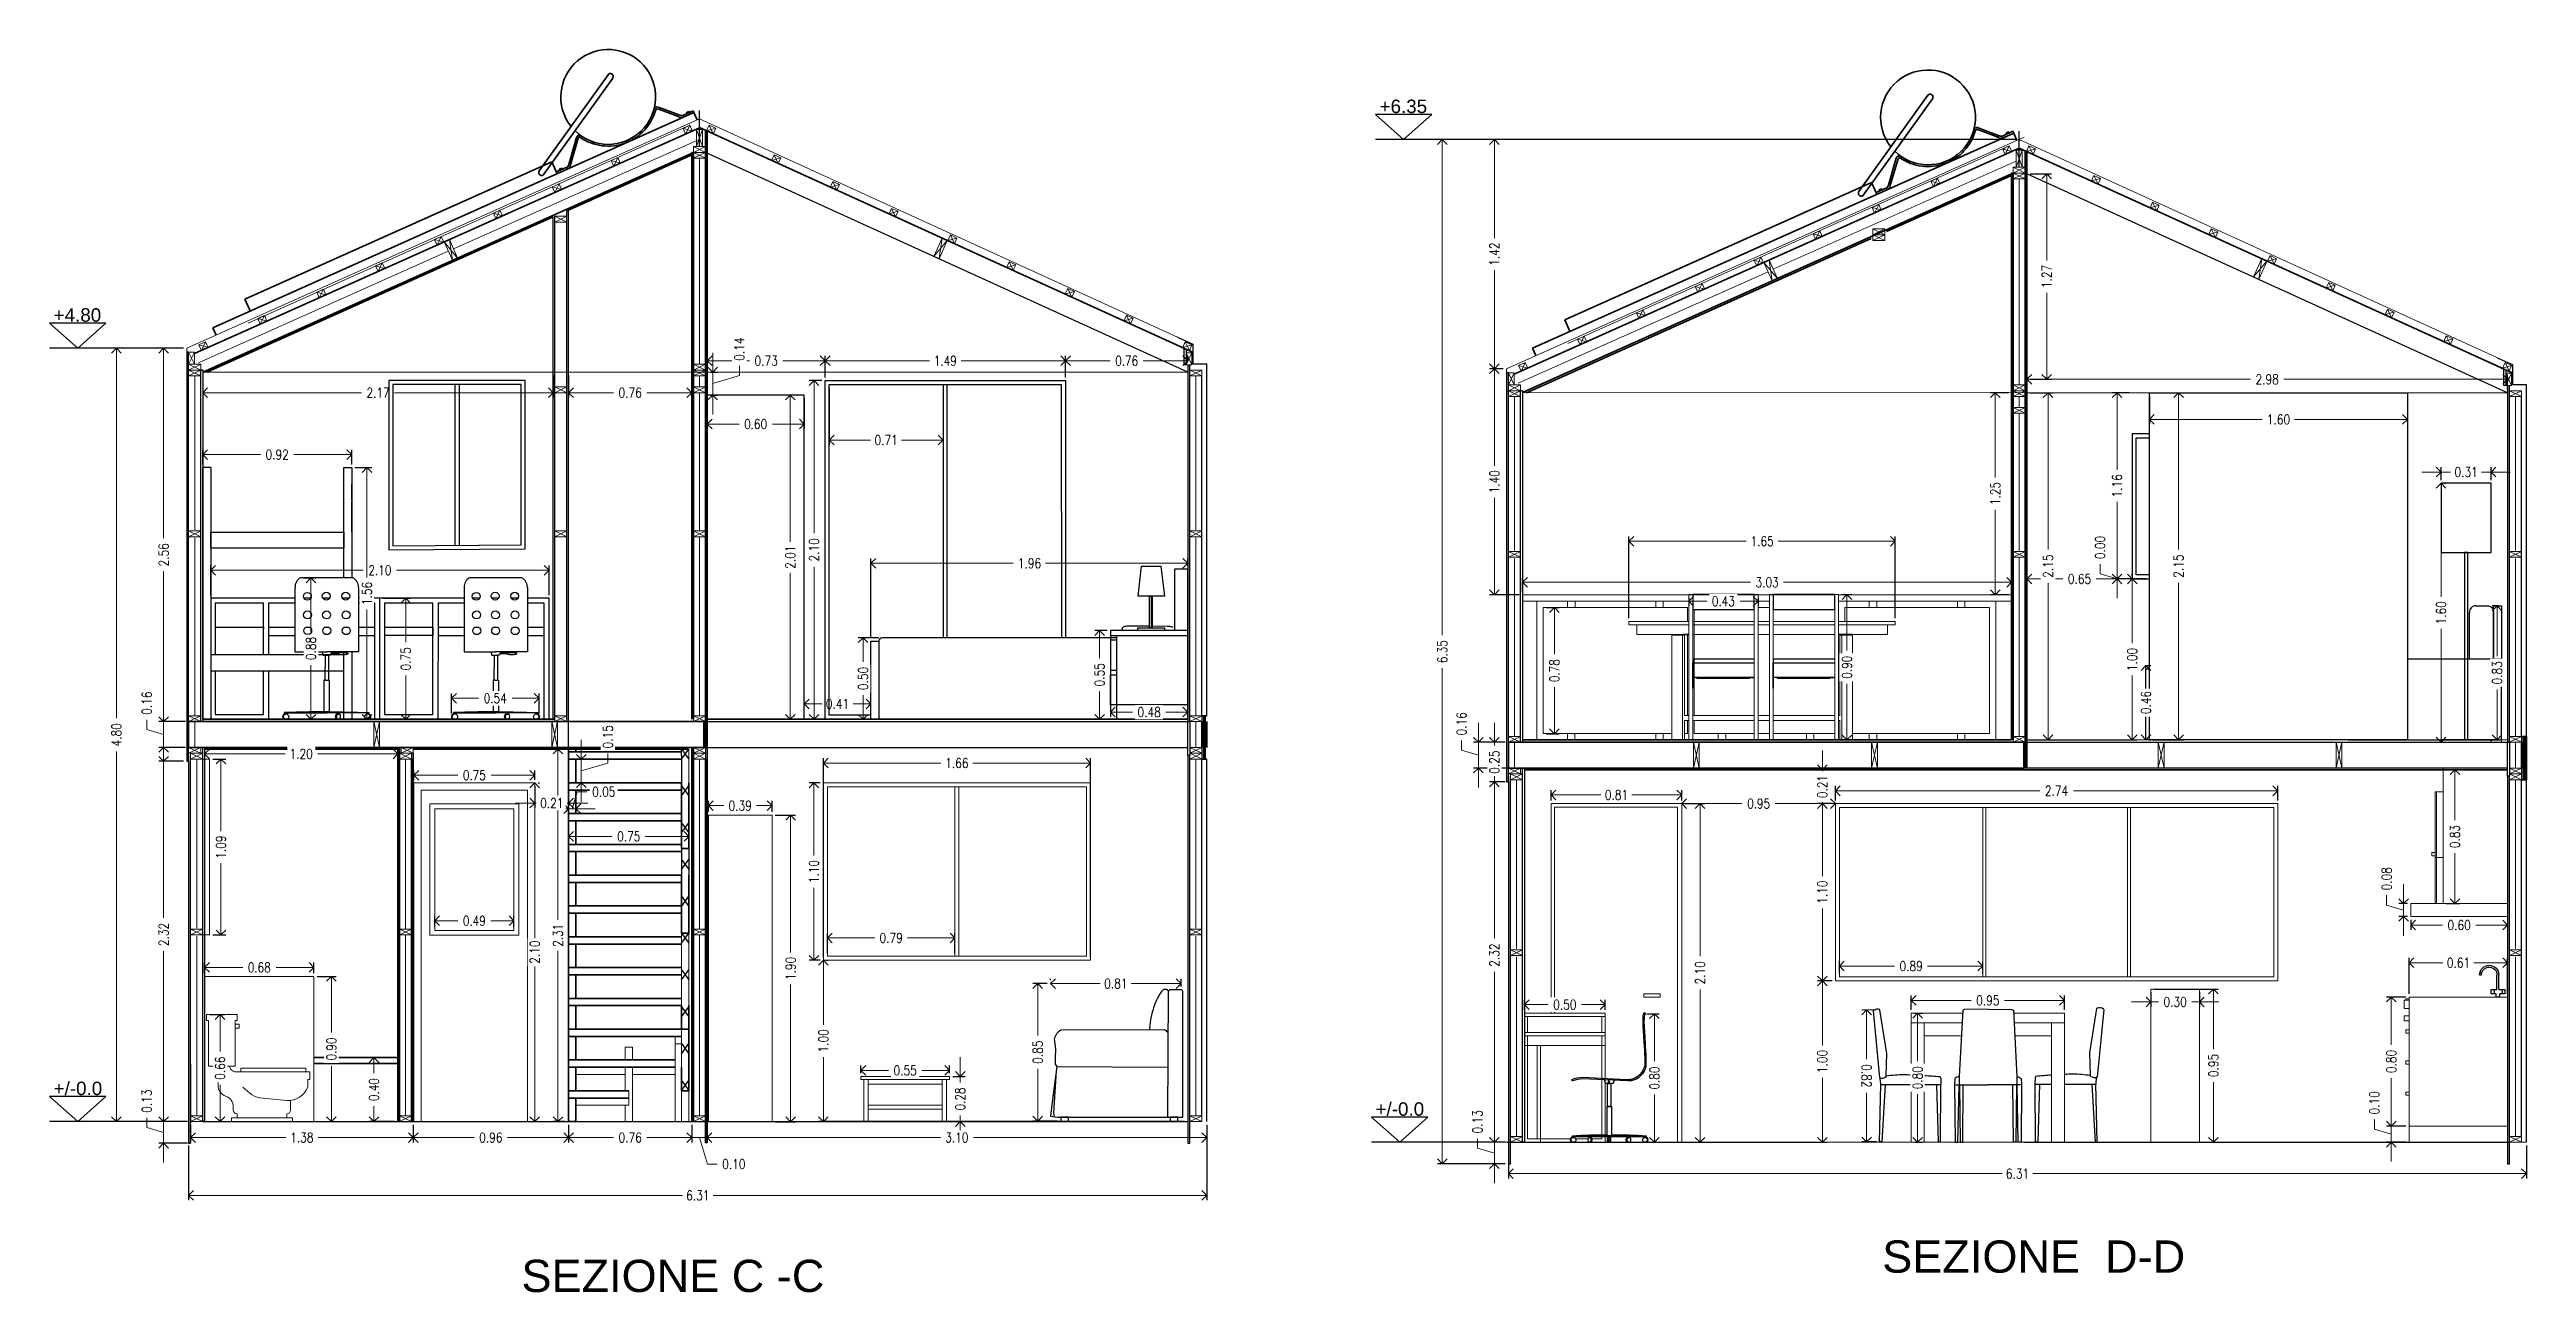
# Model space of a CAD drawing. Header units: inches. Extents: x -102.5 to -49.9, y 36.2 to 69.9.
# Drawn here: x -65.26 to -49.91, y 57.18 to 64.89 of the extents above; entities that cross this region are included whole.
import ezdxf

# ---------------------------------------------------------------- set-up
doc = ezdxf.new("R2010")
doc.units = ezdxf.units.IN
doc.header["$MEASUREMENT"] = 0
doc.layers.get('DEFPOINTS').update_dxf_attribs({"color": 210})
for name, color, linetype, lineweight in [('A-ANNO-DIMS', 3, 'Continuous', 18), ('A-DETL-MBND', 3, 'Continuous', 18), ('A-DETL-MCUT', 4, 'Continuous', 25), ('A-ELEV-IDEN', 3, 'Continuous', 18), ('A-ELEV-MBE1', 7, 'Continuous', 35), ('A-ELEV-MBE2', 4, 'Continuous', 25), ('A-SECT-MCUT', 7, 'Continuous', 35), ('A-WALL-PATT', 8, 'Continuous', 18), ('A-WALL-STUD', 3, 'Continuous', 18), ('arredi', 7, 'Continuous', 20)]:
    doc.layers.add(name, color=color, linetype=linetype, lineweight=lineweight)
doc.styles.add('ARCH', font='txt')
doc.styles.add('E-ROMANS', font='romans.shx', dxfattribs={"width": 0.8})
doc.styles.get("Standard").update_dxf_attribs({"font": 'Arial.ttf'})
doc.dimstyles.new('Fabio1', dxfattribs={"dimscale": 0.001, "dimtxt": 60, "dimasz": 60, "dimexe": 30, "dimexo": 20, "dimgap": 30, "dimtad": 0, "dimzin": 0, "dimdsep": 46, "dimtxsty": 'E-ROMANS', "dimblk": 'OPEN90', "dimcen": 90, "dimclrd": 3, "dimclre": 3, "dimclrt": 3, "dimadec": 0, "dimazin": 0, "dimtfac": 1, "dimtmove": 1, "dimatfit": 3, "dimldrblk": 'OPEN90', "dimfxl": 1, "dimtfill": 1, "dimtolj": 1, "dimtzin": 0, "dimlwd": -1, "dimarcsym": 0})

msp = doc.modelspace()

# ---------------------------------------------------------------- texts
for s, p in [('+6.35', (-57.017, 64.495)), ('+4.80', (-65.237, 63.201))]:
    msp.add_text(s, height=0.0834).set_placement(p)
at = {"char_height": 0.2, "attachment_point": 1}
for s, width, insert in [('SEZIONE  D-D', 3.98542, (-53.901, 57.504)), ('SEZIONE C -C ', 3.55268, (-62.337, 57.384))]:
    msp.add_mtext_dynamic_manual_height_columns(s, width=width, gutter_width=1, heights=[0], dxfattribs=dict(at, insert=insert))

# ---------------------------------------------------------------- blocks, each defined once
blk = doc.blocks.new('15STOI06')
for p, q in [((0, 28), (8, 28)), ((0, 26.5), (0, 28)), ((0.5, 26.5), (0, 26.5)), ((0.5, 26.5), (0.5, 14.5)), ((8, 26.5), (7.5, 26.5)), ((7.5, 14.5), (7.5, 26.5)), ((8, 28), (8, 26.5)), ((7.5, 25.5), (8.5, 25.5)), ((8.5, 24.5), (7.5, 24.5)), ((8.5, 25.5), (8.5, 24.5)), ((0.5, 14.5), (7.5, 14.5)), ((3, 14.5), (3, 9.5)), ((8, 13), (27, 13)), ((26, 14), (9, 14)), ((9, 14), (9, 13)), ((26, 14), (26, 13)), ((27, 11), (27, 13)), ((11.354315, 7.454738), (9.5, 9)), ((26.5, 9), (26.5, 11)), ((27, 11), (26.5, 11)), ((6.5, 0), (6.5, 1)), ((6.5, 1), (22.5, 1)), ((7, 3.843146), (7, 3)), ((8, 1), (8, 2)), ((21, 5.5), (13.959358, 6.192767)), ((21, 2), (21, 1)), ((22, 5.5), (22, 3)), ((22.5, 1), (22.5, 0))]:
    blk.add_line(p, q)
for centre, radius, start, end in [((7.75, 14.75), 1.767767, 188.130102, 278.130102), ((6, 9.5), 3, 180, 250.528779), ((4, 3.843146), 3, 0, 70.528779), ((15.195421, 12.064065), 6, 230.194429, 258.111342), ((21.328172, 11.05573), 5.565414, 266.619522, 338.322863), ((8, 3), 1, 180, 270), ((21, 3), 1, 270, 0)]:
    blk.add_arc(centre, radius, start, end)
at = {"style": 'ARCH', "flags": 3}
blk.add_attdef('ITEM', (0, -9), '', height=6, dxfattribs=at)
blk = doc.blocks.new('族几何图形组合_2633-Back')
at = {"layer": 'arredi'}
for p, q in [((-450, 459), (-450, 431)), ((449, 460), (-449, 460)), ((-449, 430), (449, 430)), ((450, 431), (450, 459))]:
    blk.add_line(p, q, dxfattribs=at)
for points, knots in [([(-450, 459), (-450, 459), (-450, 459), (-450, 459), (-450, 460), (-450, 460), (-450, 460), (-449, 460), (-449, 460), (-449, 460)], [0, 0, 0, 0, 0.1666667, 0.3333333, 0.4583333, 0.5833333, 0.6666667, 0.75, 0.8333294, 0.8333294, 0.8333294, 0.8333294]), ([(-449, 430), (-449, 430), (-449, 430), (-450, 430), (-450, 430), (-450, 430), (-450, 430), (-450, 431), (-450, 431), (-450, 431)], [0.1666695, 0.1666695, 0.1666695, 0.1666695, 0.25, 0.3333333, 0.4166667, 0.5, 0.6666667, 0.8333333, 1, 1, 1, 1]), ([(449, 460), (449, 460), (449, 460), (450, 460), (450, 460), (450, 460), (450, 459), (450, 459), (450, 459), (450, 459)], [-0.8333294, -0.8333294, -0.8333294, -0.8333294, -0.75, -0.6666667, -0.5833333, -0.4583333, -0.3333333, -0.1666667, 0, 0, 0, 0]), ([(450, 431), (450, 431), (450, 431), (450, 430), (450, 430), (450, 430), (450, 430), (449, 430), (449, 430), (449, 430)], [-1, -1, -1, -1, -0.8333333, -0.6666667, -0.5, -0.4166667, -0.3333333, -0.25, -0.1666695, -0.1666695, -0.1666695, -0.1666695])]:
    blk.add_open_spline(points, degree=3, knots=knots, dxfattribs=at)
for points in [[(-449, 460), (-449, 460), (-449, 460), (-449, 460)], [(-449, 430), (-449, 430), (-449, 430), (-449, 430)], [(449, 460), (449, 460), (449, 460), (449, 460)], [(449, 430), (449, 430), (449, 430), (449, 430)]]:
    blk.add_open_spline(points, degree=3, dxfattribs=at)
blk = doc.blocks.new('族几何图形组合_2780-Right')
at = {"layer": 'arredi'}
for p, q in [((-400, 0), (-400, 1920)), ((-400, 1920), (0, 1920)), ((-399, 1919), (-400, 1920)), ((-399, 1919), (-399, 1)), ((-1, 1919), (-399, 1919)), ((0, 1920), (-1, 1919)), ((-1, 1), (-1, 1919)), ((0, 1920), (0, 0)), ((-400, 0), (-399, 1)), ((0, 0), (-400, 0)), ((-399, 1), (-1, 1)), ((0, 0), (-1, 1))]:
    blk.add_line(p, q, dxfattribs=at)
blk = doc.blocks.new('_Open90')
at = {"color": 0, "linetype": 'ByBlock', "lineweight": -2}
for p, q in [((0, 0), (-1, 0)), ((-0.5, 0.5), (0, 0)), ((0, 0), (-0.5, -0.5))]:
    blk.add_line(p, q, dxfattribs=at)
blk = doc.blocks.new('*D1451')
at = {"layer": 'A-ANNO-DIMS', "color": 3, "lineweight": -2, "transparency": 16777216}
for p, q in [((-61.185, 62.726), (-61.185, 62.536)), ((-60.584, 62.726), (-60.584, 62.536))]:
    blk.add_line(p, q, dxfattribs=at)
at = {"layer": 'A-ANNO-DIMS', "color": 3, "transparency": 16777216}
for p, q in [((-61.125, 62.566), (-60.988, 62.566)), ((-60.644, 62.566), (-60.781, 62.566))]:
    blk.add_line(p, q, dxfattribs=at)
at = {"layer": 'DEFPOINTS', "color": 0, "transparency": 16777216}
for p in [(-61.185, 62.746), (-60.584, 62.746), (-60.584, 62.566)]:
    blk.add_point(p, dxfattribs=at)
at = {"layer": 'A-ANNO-DIMS', "color": 3, "transparency": 16777216, "xscale": 0.06, "yscale": 0.06, "zscale": 0.06, "rotation": 180}
blk.add_blockref('_Open90', (-61.185, 62.566), dxfattribs=at)
at = {"layer": 'A-ANNO-DIMS', "color": 3, "transparency": 16777216, "xscale": 0.06, "yscale": 0.06, "zscale": 0.06}
blk.add_blockref('_Open90', (-60.584, 62.566), dxfattribs=at)
at = {"layer": 'A-ANNO-DIMS', "color": 3, "transparency": 16777216, "insert": (-60.885, 62.566), "char_height": 0.06, "attachment_point": 5, "style": 'E-ROMANS', "bg_fill": 3, "box_fill_scale": 1.25, "bg_fill_color": 256, "bg_fill_true_color": 13158600, "bg_fill_transparency": 0}
blk.add_mtext('\\A1;0.60', dxfattribs=at)
blk = doc.blocks.new('*D1452')
at = {"layer": 'A-ANNO-DIMS', "color": 3, "lineweight": -2, "transparency": 16777216}
for p, q in [((-60.604, 62.746), (-60.7, 62.746)), ((-60.604, 60.736), (-60.7, 60.736))]:
    blk.add_line(p, q, dxfattribs=at)
at = {"layer": 'A-ANNO-DIMS', "color": 3, "transparency": 16777216}
for p, q in [((-60.67, 62.686), (-60.67, 61.837)), ((-60.67, 60.796), (-60.67, 61.644))]:
    blk.add_line(p, q, dxfattribs=at)
at = {"layer": 'DEFPOINTS', "color": 0, "transparency": 16777216}
for p in [(-60.584, 62.746), (-60.67, 60.736), (-60.584, 60.736)]:
    blk.add_point(p, dxfattribs=at)
at = {"layer": 'A-ANNO-DIMS', "color": 3, "transparency": 16777216, "xscale": 0.06, "yscale": 0.06, "zscale": 0.06}
for p, rotation in [((-60.67, 62.746), 90), ((-60.67, 60.736), 270)]:
    blk.add_blockref('_Open90', p, dxfattribs=dict(at, rotation=rotation))
at = {"layer": 'A-ANNO-DIMS', "color": 3, "transparency": 16777216, "insert": (-60.67, 61.741), "char_height": 0.06, "attachment_point": 5, "rotation": 90, "style": 'E-ROMANS', "bg_fill": 3, "box_fill_scale": 1.25, "bg_fill_color": 256, "bg_fill_true_color": 13158600, "bg_fill_transparency": 0}
blk.add_mtext('\\A1;2.01', dxfattribs=at)
blk = doc.blocks.new('*D1453')
at = {"layer": 'A-ANNO-DIMS', "color": 3, "lineweight": -2, "transparency": 16777216}
for p, q in [((-60.454, 62.856), (-60.454, 62.989)), ((-58.964, 62.856), (-58.964, 62.989))]:
    blk.add_line(p, q, dxfattribs=at)
at = {"layer": 'A-ANNO-DIMS', "color": 3, "transparency": 16777216}
for p, q in [((-60.394, 62.959), (-59.808, 62.959)), ((-59.024, 62.959), (-59.611, 62.959))]:
    blk.add_line(p, q, dxfattribs=at)
at = {"layer": 'DEFPOINTS', "color": 0, "transparency": 16777216}
for p in [(-58.964, 62.959), (-60.454, 62.836), (-58.964, 62.836)]:
    blk.add_point(p, dxfattribs=at)
at = {"layer": 'A-ANNO-DIMS', "color": 3, "transparency": 16777216, "xscale": 0.06, "yscale": 0.06, "zscale": 0.06}
for p, rotation in [((-60.454, 62.959), 180.0036669831165), ((-58.964, 62.959), 0.003666983116441308)]:
    blk.add_blockref('_Open90', p, dxfattribs=dict(at, rotation=rotation))
at = {"layer": 'A-ANNO-DIMS', "color": 3, "transparency": 16777216, "insert": (-59.709, 62.959), "char_height": 0.06, "attachment_point": 5, "rotation": 0.0037, "style": 'E-ROMANS', "bg_fill": 3, "box_fill_scale": 1.25, "bg_fill_color": 256, "bg_fill_true_color": 13158600, "bg_fill_transparency": 0}
blk.add_mtext('\\A1;1.49', dxfattribs=at)
blk = doc.blocks.new('*D1454')
at = {"layer": 'A-ANNO-DIMS', "color": 3, "lineweight": -2, "transparency": 16777216}
for p, q in [((-60.474, 62.836), (-60.553, 62.836)), ((-60.474, 60.736), (-60.553, 60.736))]:
    blk.add_line(p, q, dxfattribs=at)
at = {"layer": 'A-ANNO-DIMS', "color": 3, "transparency": 16777216}
for p, q in [((-60.523, 62.776), (-60.523, 61.889)), ((-60.523, 60.796), (-60.523, 61.682))]:
    blk.add_line(p, q, dxfattribs=at)
at = {"layer": 'DEFPOINTS', "color": 0, "transparency": 16777216}
for p in [(-60.454, 62.836), (-60.523, 60.736), (-60.454, 60.736)]:
    blk.add_point(p, dxfattribs=at)
at = {"layer": 'A-ANNO-DIMS', "color": 3, "transparency": 16777216, "xscale": 0.06, "yscale": 0.06, "zscale": 0.06}
for p, rotation in [((-60.523, 62.836), 90), ((-60.523, 60.736), 270)]:
    blk.add_blockref('_Open90', p, dxfattribs=dict(at, rotation=rotation))
at = {"layer": 'A-ANNO-DIMS', "color": 3, "transparency": 16777216, "insert": (-60.523, 61.786), "char_height": 0.06, "attachment_point": 5, "rotation": 90, "style": 'E-ROMANS', "bg_fill": 3, "box_fill_scale": 1.25, "bg_fill_color": 256, "bg_fill_true_color": 13158600, "bg_fill_transparency": 0}
blk.add_mtext('\\A1;2.10', dxfattribs=at)
blk = doc.blocks.new('*D1443')
at = {"layer": 'A-ANNO-DIMS', "color": 3, "lineweight": -2, "transparency": 16777216}
for p, q in [((-60.122, 61.241), (-60.249, 61.241)), ((-60.142, 60.736), (-60.249, 60.736))]:
    blk.add_line(p, q, dxfattribs=at)
at = {"layer": 'A-ANNO-DIMS', "color": 3, "transparency": 16777216}
for p, q in [((-60.219, 61.181), (-60.219, 61.091)), ((-60.219, 60.796), (-60.219, 60.885))]:
    blk.add_line(p, q, dxfattribs=at)
at = {"layer": 'DEFPOINTS', "color": 0, "transparency": 16777216}
for p in [(-60.102, 61.241), (-60.219, 60.736), (-60.122, 60.736)]:
    blk.add_point(p, dxfattribs=at)
at = {"layer": 'A-ANNO-DIMS', "color": 3, "transparency": 16777216, "xscale": 0.06, "yscale": 0.06, "zscale": 0.06}
for p, rotation in [((-60.219, 61.241), 90), ((-60.219, 60.736), 270)]:
    blk.add_blockref('_Open90', p, dxfattribs=dict(at, rotation=rotation))
at = {"layer": 'A-ANNO-DIMS', "color": 3, "transparency": 16777216, "insert": (-60.219, 60.988), "char_height": 0.06, "attachment_point": 5, "rotation": 90, "style": 'E-ROMANS', "bg_fill": 3, "box_fill_scale": 1.25, "bg_fill_color": 256, "bg_fill_true_color": 13158600, "bg_fill_transparency": 0}
blk.add_mtext('\\A1;0.50', dxfattribs=at)
blk = doc.blocks.new('*D1444')
at = {"layer": 'A-ANNO-DIMS', "color": 3, "lineweight": -2, "transparency": 16777216}
for p, q in [((-60.17, 61.241), (-60.17, 61.733)), ((-58.206, 61.686), (-58.206, 61.733))]:
    blk.add_line(p, q, dxfattribs=at)
at = {"layer": 'A-ANNO-DIMS', "color": 3, "transparency": 16777216}
for p, q in [((-60.11, 61.703), (-59.288, 61.703)), ((-58.266, 61.703), (-59.088, 61.703))]:
    blk.add_line(p, q, dxfattribs=at)
at = {"layer": 'DEFPOINTS', "color": 0, "transparency": 16777216}
for p in [(-58.206, 61.703), (-58.206, 61.666), (-60.17, 61.221)]:
    blk.add_point(p, dxfattribs=at)
at = {"layer": 'A-ANNO-DIMS', "color": 3, "transparency": 16777216, "xscale": 0.06, "yscale": 0.06, "zscale": 0.06, "rotation": 180}
blk.add_blockref('_Open90', (-60.17, 61.703), dxfattribs=at)
at = {"layer": 'A-ANNO-DIMS', "color": 3, "transparency": 16777216, "xscale": 0.06, "yscale": 0.06, "zscale": 0.06}
blk.add_blockref('_Open90', (-58.206, 61.703), dxfattribs=at)
at = {"layer": 'A-ANNO-DIMS', "color": 3, "transparency": 16777216, "insert": (-59.188, 61.703), "char_height": 0.06, "attachment_point": 5, "style": 'E-ROMANS', "bg_fill": 3, "box_fill_scale": 1.25, "bg_fill_color": 256, "bg_fill_true_color": 13158600, "bg_fill_transparency": 0}
blk.add_mtext('\\A1;1.96', dxfattribs=at)
blk = doc.blocks.new('*D1445')
at = {"layer": 'A-ANNO-DIMS', "color": 3, "lineweight": -2, "transparency": 16777216}
for p, q in [((-58.706, 61.286), (-58.783, 61.286)), ((-58.226, 60.736), (-58.783, 60.736))]:
    blk.add_line(p, q, dxfattribs=at)
at = {"layer": 'A-ANNO-DIMS', "color": 3, "transparency": 16777216}
for p, q in [((-58.753, 61.226), (-58.753, 61.114)), ((-58.753, 60.796), (-58.753, 60.907))]:
    blk.add_line(p, q, dxfattribs=at)
at = {"layer": 'DEFPOINTS', "color": 0, "transparency": 16777216}
for p in [(-58.686, 61.286), (-58.753, 60.736), (-58.206, 60.736)]:
    blk.add_point(p, dxfattribs=at)
at = {"layer": 'A-ANNO-DIMS', "color": 3, "transparency": 16777216, "xscale": 0.06, "yscale": 0.06, "zscale": 0.06}
for p, rotation in [((-58.753, 61.286), 90), ((-58.753, 60.736), 270)]:
    blk.add_blockref('_Open90', p, dxfattribs=dict(at, rotation=rotation))
at = {"layer": 'A-ANNO-DIMS', "color": 3, "transparency": 16777216, "insert": (-58.753, 61.011), "char_height": 0.06, "attachment_point": 5, "rotation": 90, "style": 'E-ROMANS', "bg_fill": 3, "box_fill_scale": 1.25, "bg_fill_color": 256, "bg_fill_true_color": 13158600, "bg_fill_transparency": 0}
blk.add_mtext('\\A1;0.55', dxfattribs=at)
blk = doc.blocks.new('*D1446')
at = {"layer": 'A-ANNO-DIMS', "color": 3, "lineweight": -2, "transparency": 16777216}
for p, q in [((-58.686, 61.266), (-58.686, 60.75)), ((-58.206, 61.266), (-58.206, 60.75))]:
    blk.add_line(p, q, dxfattribs=at)
at = {"layer": 'A-ANNO-DIMS', "color": 3, "transparency": 16777216}
for p, q in [((-58.626, 60.78), (-58.549, 60.78)), ((-58.266, 60.78), (-58.342, 60.78))]:
    blk.add_line(p, q, dxfattribs=at)
at = {"layer": 'DEFPOINTS', "color": 0, "transparency": 16777216}
for p in [(-58.686, 61.286), (-58.206, 61.286), (-58.206, 60.78)]:
    blk.add_point(p, dxfattribs=at)
at = {"layer": 'A-ANNO-DIMS', "color": 3, "transparency": 16777216, "xscale": 0.06, "yscale": 0.06, "zscale": 0.06, "rotation": 180}
blk.add_blockref('_Open90', (-58.686, 60.78), dxfattribs=at)
at = {"layer": 'A-ANNO-DIMS', "color": 3, "transparency": 16777216, "xscale": 0.06, "yscale": 0.06, "zscale": 0.06}
blk.add_blockref('_Open90', (-58.206, 60.78), dxfattribs=at)
at = {"layer": 'A-ANNO-DIMS', "color": 3, "transparency": 16777216, "insert": (-58.446, 60.78), "char_height": 0.06, "attachment_point": 5, "style": 'E-ROMANS', "bg_fill": 3, "box_fill_scale": 1.25, "bg_fill_color": 256, "bg_fill_true_color": 13158600, "bg_fill_transparency": 0}
blk.add_mtext('\\A1;0.48', dxfattribs=at)
blk = doc.blocks.new('*D1447')
at = {"layer": 'A-ANNO-DIMS', "color": 3, "lineweight": -2, "transparency": 16777216}
for p, q in [((-60.584, 60.756), (-60.584, 60.861)), ((-60.17, 60.756), (-60.17, 60.861))]:
    blk.add_line(p, q, dxfattribs=at)
at = {"layer": 'A-ANNO-DIMS', "color": 3, "transparency": 16777216}
for p, q in [((-60.524, 60.831), (-60.473, 60.831)), ((-60.23, 60.831), (-60.281, 60.831))]:
    blk.add_line(p, q, dxfattribs=at)
at = {"layer": 'DEFPOINTS', "color": 0, "transparency": 16777216}
for p in [(-60.17, 60.831), (-60.584, 60.736), (-60.17, 60.736)]:
    blk.add_point(p, dxfattribs=at)
at = {"layer": 'A-ANNO-DIMS', "color": 3, "transparency": 16777216, "xscale": 0.06, "yscale": 0.06, "zscale": 0.06, "rotation": 180}
blk.add_blockref('_Open90', (-60.584, 60.831), dxfattribs=at)
at = {"layer": 'A-ANNO-DIMS', "color": 3, "transparency": 16777216, "xscale": 0.06, "yscale": 0.06, "zscale": 0.06}
blk.add_blockref('_Open90', (-60.17, 60.831), dxfattribs=at)
at = {"layer": 'A-ANNO-DIMS', "color": 3, "transparency": 16777216, "insert": (-60.377, 60.831), "char_height": 0.06, "attachment_point": 5, "style": 'E-ROMANS', "bg_fill": 3, "box_fill_scale": 1.25, "bg_fill_color": 256, "bg_fill_true_color": 13158600, "bg_fill_transparency": 0}
blk.add_mtext('\\A1;0.41', dxfattribs=at)
blk = doc.blocks.new('*D1448')
at = {"layer": 'A-ANNO-DIMS', "color": 3, "lineweight": -2, "transparency": 16777216}
for p, q in [((-61.185, 62.909), (-61.185, 62.989)), ((-60.454, 62.856), (-60.454, 62.989))]:
    blk.add_line(p, q, dxfattribs=at)
at = {"layer": 'A-ANNO-DIMS', "color": 3, "transparency": 16777216}
for p, q in [((-61.125, 62.959), (-60.923, 62.959)), ((-60.514, 62.959), (-60.717, 62.959))]:
    blk.add_line(p, q, dxfattribs=at)
at = {"layer": 'DEFPOINTS', "color": 0, "transparency": 16777216}
for p in [(-61.185, 62.959), (-61.185, 62.889), (-60.454, 62.836)]:
    blk.add_point(p, dxfattribs=at)
at = {"layer": 'A-ANNO-DIMS', "color": 3, "transparency": 16777216, "xscale": 0.06, "yscale": 0.06, "zscale": 0.06, "rotation": 180}
blk.add_blockref('_Open90', (-61.185, 62.959), dxfattribs=at)
at = {"layer": 'A-ANNO-DIMS', "color": 3, "transparency": 16777216, "xscale": 0.06, "yscale": 0.06, "zscale": 0.06}
blk.add_blockref('_Open90', (-60.454, 62.959), dxfattribs=at)
at = {"layer": 'A-ANNO-DIMS', "color": 3, "transparency": 16777216, "insert": (-60.82, 62.959), "char_height": 0.06, "attachment_point": 5, "style": 'E-ROMANS', "bg_fill": 3, "box_fill_scale": 1.25, "bg_fill_color": 256, "bg_fill_true_color": 13158600, "bg_fill_transparency": 0}
blk.add_mtext('\\A1;0.73', dxfattribs=at)
blk = doc.blocks.new('*D1449')
at = {"layer": 'A-ANNO-DIMS', "color": 3, "transparency": 16777216}
for p, q in [((-61.151, 62.949), (-61.151, 63.009)), ((-61.151, 62.889), (-61.151, 62.746)), ((-61.151, 62.889), (-61.151, 62.746)), ((-61.151, 62.817), (-60.986, 62.867)), ((-60.986, 62.867), (-60.986, 62.927)), ((-61.151, 62.686), (-61.151, 62.626))]:
    blk.add_line(p, q, dxfattribs=at)
at = {"layer": 'A-ANNO-DIMS', "color": 3, "lineweight": -2, "transparency": 16777216}
for p, q in [((-61.165, 62.889), (-61.121, 62.889)), ((-61.165, 62.746), (-61.121, 62.746))]:
    blk.add_line(p, q, dxfattribs=at)
at = {"layer": 'DEFPOINTS', "color": 0, "transparency": 16777216}
for p in [(-61.185, 62.889), (-61.185, 62.746), (-61.151, 62.746)]:
    blk.add_point(p, dxfattribs=at)
at = {"layer": 'A-ANNO-DIMS', "color": 3, "transparency": 16777216, "xscale": 0.06, "yscale": 0.06, "zscale": 0.06}
for p, rotation in [((-61.151, 62.889), 270), ((-61.151, 62.746), 90)]:
    blk.add_blockref('_Open90', p, dxfattribs=dict(at, rotation=rotation))
at = {"layer": 'A-ANNO-DIMS', "color": 3, "transparency": 16777216, "insert": (-60.986, 63.031), "char_height": 0.06, "attachment_point": 5, "rotation": 90, "style": 'E-ROMANS', "bg_fill": 3, "box_fill_scale": 1.25, "bg_fill_color": 256, "bg_fill_true_color": 13158600, "bg_fill_transparency": 0}
blk.add_mtext('\\A1;0.14', dxfattribs=at)
blk = doc.blocks.new('*D1450')
at = {"layer": 'A-ANNO-DIMS', "color": 3, "lineweight": -2, "transparency": 16777216}
for p, q in [((-60.429, 62.786), (-60.429, 62.437)), ((-59.723, 62.786), (-59.723, 62.437))]:
    blk.add_line(p, q, dxfattribs=at)
at = {"layer": 'A-ANNO-DIMS', "color": 3, "transparency": 16777216}
for p, q in [((-60.369, 62.467), (-60.173, 62.467)), ((-59.783, 62.467), (-59.98, 62.467))]:
    blk.add_line(p, q, dxfattribs=at)
at = {"layer": 'DEFPOINTS', "color": 0, "transparency": 16777216}
for p in [(-60.429, 62.806), (-59.723, 62.806), (-59.723, 62.467)]:
    blk.add_point(p, dxfattribs=at)
at = {"layer": 'A-ANNO-DIMS', "color": 3, "transparency": 16777216, "xscale": 0.06, "yscale": 0.06, "zscale": 0.06, "rotation": 180}
blk.add_blockref('_Open90', (-60.429, 62.467), dxfattribs=at)
at = {"layer": 'A-ANNO-DIMS', "color": 3, "transparency": 16777216, "xscale": 0.06, "yscale": 0.06, "zscale": 0.06}
blk.add_blockref('_Open90', (-59.723, 62.467), dxfattribs=at)
at = {"layer": 'A-ANNO-DIMS', "color": 3, "transparency": 16777216, "insert": (-60.076, 62.467), "char_height": 0.06, "attachment_point": 5, "style": 'E-ROMANS', "bg_fill": 3, "box_fill_scale": 1.25, "bg_fill_color": 256, "bg_fill_true_color": 13158600, "bg_fill_transparency": 0}
blk.add_mtext('\\A1;0.71', dxfattribs=at)
blk = doc.blocks.new('*D1435')
at = {"layer": 'A-ANNO-DIMS', "color": 3, "lineweight": -2, "transparency": 16777216}
for p, q in [((-58.964, 62.856), (-58.964, 62.989)), ((-58.206, 62.954), (-58.206, 62.989))]:
    blk.add_line(p, q, dxfattribs=at)
at = {"layer": 'A-ANNO-DIMS', "color": 3, "transparency": 16777216}
for p, q in [((-58.904, 62.959), (-58.688, 62.959)), ((-58.266, 62.959), (-58.482, 62.959))]:
    blk.add_line(p, q, dxfattribs=at)
at = {"layer": 'DEFPOINTS', "color": 0, "transparency": 16777216}
for p in [(-58.206, 62.959), (-58.964, 62.836), (-58.206, 62.934)]:
    blk.add_point(p, dxfattribs=at)
at = {"layer": 'A-ANNO-DIMS', "color": 3, "transparency": 16777216, "xscale": 0.06, "yscale": 0.06, "zscale": 0.06, "rotation": 180}
blk.add_blockref('_Open90', (-58.964, 62.959), dxfattribs=at)
at = {"layer": 'A-ANNO-DIMS', "color": 3, "transparency": 16777216, "xscale": 0.06, "yscale": 0.06, "zscale": 0.06}
blk.add_blockref('_Open90', (-58.206, 62.959), dxfattribs=at)
at = {"layer": 'A-ANNO-DIMS', "color": 3, "transparency": 16777216, "insert": (-58.585, 62.959), "char_height": 0.06, "attachment_point": 5, "style": 'E-ROMANS', "bg_fill": 3, "box_fill_scale": 1.25, "bg_fill_color": 256, "bg_fill_true_color": 13158600, "bg_fill_transparency": 0}
blk.add_mtext('\\A1;0.76', dxfattribs=at)
blk = doc.blocks.new('*D1436')
at = {"layer": 'A-ANNO-DIMS', "color": 3, "lineweight": -2, "transparency": 16777216}
for p, q in [((-61.178, 60.161), (-61.178, 60.23)), ((-60.783, 60.161), (-60.783, 60.23))]:
    blk.add_line(p, q, dxfattribs=at)
at = {"layer": 'A-ANNO-DIMS', "color": 3, "transparency": 16777216}
for p, q in [((-61.118, 60.2), (-61.083, 60.2)), ((-60.843, 60.2), (-60.879, 60.2))]:
    blk.add_line(p, q, dxfattribs=at)
at = {"layer": 'DEFPOINTS', "color": 0, "transparency": 16777216}
for p in [(-60.783, 60.2), (-61.178, 60.141, 1), (-60.783, 60.141, 1)]:
    blk.add_point(p, dxfattribs=at)
at = {"layer": 'A-ANNO-DIMS', "color": 3, "transparency": 16777216, "xscale": 0.06, "yscale": 0.06, "zscale": 0.06, "rotation": 180}
blk.add_blockref('_Open90', (-61.178, 60.2), dxfattribs=at)
at = {"layer": 'A-ANNO-DIMS', "color": 3, "transparency": 16777216, "xscale": 0.06, "yscale": 0.06, "zscale": 0.06}
blk.add_blockref('_Open90', (-60.783, 60.2), dxfattribs=at)
at = {"layer": 'A-ANNO-DIMS', "color": 3, "transparency": 16777216, "insert": (-60.981, 60.2), "char_height": 0.06, "attachment_point": 5, "style": 'E-ROMANS', "bg_fill": 3, "box_fill_scale": 1.25, "bg_fill_color": 256, "bg_fill_true_color": 13158600, "bg_fill_transparency": 0}
blk.add_mtext('\\A1;0.39', dxfattribs=at)
blk = doc.blocks.new('*D1437')
at = {"layer": 'A-ANNO-DIMS', "color": 3, "lineweight": -2, "transparency": 16777216}
for p, q in [((-60.763, 60.141), (-60.638, 60.141)), ((-60.762, 58.24), (-60.638, 58.24))]:
    blk.add_line(p, q, dxfattribs=at)
at = {"layer": 'A-ANNO-DIMS', "color": 3, "transparency": 16777216}
for p, q in [((-60.668, 60.081), (-60.668, 59.29)), ((-60.668, 58.3), (-60.668, 59.091))]:
    blk.add_line(p, q, dxfattribs=at)
at = {"layer": 'DEFPOINTS', "color": 0, "transparency": 16777216}
for p in [(-60.783, 60.141, 1), (-60.782, 58.24, 1), (-60.668, 58.24)]:
    blk.add_point(p, dxfattribs=at)
at = {"layer": 'A-ANNO-DIMS', "color": 3, "transparency": 16777216, "xscale": 0.06, "yscale": 0.06, "zscale": 0.06}
for p, rotation in [((-60.668, 60.141), 90), ((-60.668, 58.24), 270)]:
    blk.add_blockref('_Open90', p, dxfattribs=dict(at, rotation=rotation))
at = {"layer": 'A-ANNO-DIMS', "color": 3, "transparency": 16777216, "insert": (-60.668, 59.191), "char_height": 0.06, "attachment_point": 5, "rotation": 90, "style": 'E-ROMANS', "bg_fill": 3, "box_fill_scale": 1.25, "bg_fill_color": 256, "bg_fill_true_color": 13158600, "bg_fill_transparency": 0}
blk.add_mtext('\\A1;1.90', dxfattribs=at)
blk = doc.blocks.new('*D1438')
at = {"layer": 'A-ANNO-DIMS', "color": 3, "transparency": 16777216}
for p, q in [((-60.465, 59.181), (-60.465, 58.84)), ((-60.465, 58.301), (-60.465, 58.641))]:
    blk.add_line(p, q, dxfattribs=at)
at = {"layer": 'A-ANNO-DIMS', "color": 3, "lineweight": -2, "transparency": 16777216}
for p, q in [((-60.445, 59.241), (-60.435, 59.241)), ((-58.226, 58.241), (-60.495, 58.241))]:
    blk.add_line(p, q, dxfattribs=at)
at = {"layer": 'DEFPOINTS', "color": 0, "transparency": 16777216}
for p in [(-60.465, 59.241), (-60.465, 58.241), (-58.206, 58.241)]:
    blk.add_point(p, dxfattribs=at)
at = {"layer": 'A-ANNO-DIMS', "color": 3, "transparency": 16777216, "xscale": 0.06, "yscale": 0.06, "zscale": 0.06}
for p, rotation in [((-60.465, 59.241), 90), ((-60.465, 58.241), 270)]:
    blk.add_blockref('_Open90', p, dxfattribs=dict(at, rotation=rotation))
at = {"layer": 'A-ANNO-DIMS', "color": 3, "transparency": 16777216, "insert": (-60.465, 58.741), "char_height": 0.06, "attachment_point": 5, "rotation": 90, "style": 'E-ROMANS', "bg_fill": 3, "box_fill_scale": 1.25, "bg_fill_color": 256, "bg_fill_true_color": 13158600, "bg_fill_transparency": 0}
blk.add_mtext('\\A1;1.00', dxfattribs=at)
blk = doc.blocks.new('*D1439')
at = {"layer": 'A-ANNO-DIMS', "color": 3, "lineweight": -2, "transparency": 16777216}
for p, q in [((-60.232, 58.541), (-60.232, 58.588)), ((-59.683, 58.541), (-59.683, 58.588))]:
    blk.add_line(p, q, dxfattribs=at)
at = {"layer": 'A-ANNO-DIMS', "color": 3, "transparency": 16777216}
for p, q in [((-60.172, 58.558), (-60.061, 58.558)), ((-59.743, 58.558), (-59.854, 58.558))]:
    blk.add_line(p, q, dxfattribs=at)
at = {"layer": 'DEFPOINTS', "color": 0, "transparency": 16777216}
for p in [(-60.232, 58.521), (-59.683, 58.558), (-59.683, 58.521)]:
    blk.add_point(p, dxfattribs=at)
at = {"layer": 'A-ANNO-DIMS', "color": 3, "transparency": 16777216, "xscale": 0.06, "yscale": 0.06, "zscale": 0.06, "rotation": 180}
blk.add_blockref('_Open90', (-60.232, 58.558), dxfattribs=at)
at = {"layer": 'A-ANNO-DIMS', "color": 3, "transparency": 16777216, "xscale": 0.06, "yscale": 0.06, "zscale": 0.06}
blk.add_blockref('_Open90', (-59.683, 58.558), dxfattribs=at)
at = {"layer": 'A-ANNO-DIMS', "color": 3, "transparency": 16777216, "insert": (-59.958, 58.558), "char_height": 0.06, "attachment_point": 5, "style": 'E-ROMANS', "bg_fill": 3, "box_fill_scale": 1.25, "bg_fill_color": 256, "bg_fill_true_color": 13158600, "bg_fill_transparency": 0}
blk.add_mtext('\\A1;0.55', dxfattribs=at)
blk = doc.blocks.new('*D1440')
at = {"layer": 'A-ANNO-DIMS', "color": 3, "lineweight": -2, "transparency": 16777216}
for p, q in [((-59.663, 58.521), (-59.587, 58.521)), ((-58.226, 58.241), (-59.647, 58.241))]:
    blk.add_line(p, q, dxfattribs=at)
at = {"layer": 'A-ANNO-DIMS', "color": 3, "transparency": 16777216}
for p, q in [((-59.617, 58.581), (-59.617, 58.641)), ((-59.617, 58.521), (-59.617, 58.484)), ((-59.617, 58.241), (-59.617, 58.278)), ((-59.617, 58.181), (-59.617, 58.121))]:
    blk.add_line(p, q, dxfattribs=at)
at = {"layer": 'DEFPOINTS', "color": 0, "transparency": 16777216}
blk.add_point((-58.206, 58.241), dxfattribs=at)
at = {"layer": 'A-ANNO-DIMS', "color": 3, "transparency": 16777216, "xscale": 0.06, "yscale": 0.06, "zscale": 0.06}
for p, rotation in [((-59.617, 58.521), 270), ((-59.617, 58.241), 90)]:
    blk.add_blockref('_Open90', p, dxfattribs=dict(at, rotation=rotation))
at = {"layer": 'A-ANNO-DIMS', "color": 3, "transparency": 16777216, "insert": (-59.617, 58.381), "char_height": 0.06, "attachment_point": 5, "rotation": 90, "style": 'E-ROMANS', "bg_fill": 3, "box_fill_scale": 1.25, "bg_fill_color": 256, "bg_fill_true_color": 13158600, "bg_fill_transparency": 0}
blk.add_mtext('\\A1;0.28', dxfattribs=at)
at = {"layer": 'DEFPOINTS', "color": 0, "transparency": 16777216}
for p in [(-59.683, 58.521), (-59.617, 58.241)]:
    blk.add_point(p, dxfattribs=at)
blk = doc.blocks.new('*D1441')
at = {"layer": 'A-ANNO-DIMS', "color": 3, "lineweight": -2, "transparency": 16777216}
for p, q in [((-59.057, 59.117), (-59.057, 59.127)), ((-58.248, 59.078), (-58.248, 59.127))]:
    blk.add_line(p, q, dxfattribs=at)
at = {"layer": 'A-ANNO-DIMS', "color": 3, "transparency": 16777216}
for p, q in [((-58.997, 59.097), (-58.749, 59.097)), ((-58.308, 59.097), (-58.556, 59.097))]:
    blk.add_line(p, q, dxfattribs=at)
at = {"layer": 'DEFPOINTS', "color": 0, "transparency": 16777216}
for p in [(-59.057, 59.097), (-59.057, 59.097), (-58.248, 59.058)]:
    blk.add_point(p, dxfattribs=at)
at = {"layer": 'A-ANNO-DIMS', "color": 3, "transparency": 16777216, "xscale": 0.06, "yscale": 0.06, "zscale": 0.06, "rotation": 180}
blk.add_blockref('_Open90', (-59.057, 59.097), dxfattribs=at)
at = {"layer": 'A-ANNO-DIMS', "color": 3, "transparency": 16777216, "xscale": 0.06, "yscale": 0.06, "zscale": 0.06}
blk.add_blockref('_Open90', (-58.248, 59.097), dxfattribs=at)
at = {"layer": 'A-ANNO-DIMS', "color": 3, "transparency": 16777216, "insert": (-58.652, 59.097), "char_height": 0.06, "attachment_point": 5, "style": 'E-ROMANS', "bg_fill": 3, "box_fill_scale": 1.25, "bg_fill_color": 256, "bg_fill_true_color": 13158600, "bg_fill_transparency": 0}
blk.add_mtext('\\A1;0.81', dxfattribs=at)
blk = doc.blocks.new('*D1442')
at = {"layer": 'A-ANNO-DIMS', "color": 3, "lineweight": -2, "transparency": 16777216}
for p, q in [((-59.077, 59.097), (-59.166, 59.097)), ((-59.014, 58.244), (-59.166, 58.244))]:
    blk.add_line(p, q, dxfattribs=at)
at = {"layer": 'A-ANNO-DIMS', "color": 3, "transparency": 16777216}
for p, q in [((-59.136, 59.037), (-59.136, 58.774)), ((-59.136, 58.304), (-59.136, 58.568))]:
    blk.add_line(p, q, dxfattribs=at)
at = {"layer": 'DEFPOINTS', "color": 0, "transparency": 16777216}
for p in [(-59.136, 59.097), (-59.057, 59.097), (-58.994, 58.244)]:
    blk.add_point(p, dxfattribs=at)
at = {"layer": 'A-ANNO-DIMS', "color": 3, "transparency": 16777216, "xscale": 0.06, "yscale": 0.06, "zscale": 0.06}
for p, rotation in [((-59.136, 59.097), 90), ((-59.136, 58.244), 270)]:
    blk.add_blockref('_Open90', p, dxfattribs=dict(at, rotation=rotation))
at = {"layer": 'A-ANNO-DIMS', "color": 3, "transparency": 16777216, "insert": (-59.136, 58.671), "char_height": 0.06, "attachment_point": 5, "rotation": 90, "style": 'E-ROMANS', "bg_fill": 3, "box_fill_scale": 1.25, "bg_fill_color": 256, "bg_fill_true_color": 13158600, "bg_fill_transparency": 0}
blk.add_mtext('\\A1;0.85', dxfattribs=at)
blk = doc.blocks.new('*D1428')
at = {"layer": 'A-ANNO-DIMS', "color": 3, "lineweight": -2, "transparency": 16777216}
for p, q in [((-60.465, 59.261), (-60.465, 60.494)), ((-58.809, 59.261), (-58.809, 60.494))]:
    blk.add_line(p, q, dxfattribs=at)
at = {"layer": 'A-ANNO-DIMS', "color": 3, "transparency": 16777216}
for p, q in [((-60.405, 60.464), (-59.737, 60.464)), ((-58.869, 60.464), (-59.538, 60.464))]:
    blk.add_line(p, q, dxfattribs=at)
at = {"layer": 'DEFPOINTS', "color": 0, "transparency": 16777216}
for p in [(-58.809, 60.464), (-60.465, 59.241), (-58.809, 59.241)]:
    blk.add_point(p, dxfattribs=at)
at = {"layer": 'A-ANNO-DIMS', "color": 3, "transparency": 16777216, "xscale": 0.06, "yscale": 0.06, "zscale": 0.06, "rotation": 180}
blk.add_blockref('_Open90', (-60.465, 60.464), dxfattribs=at)
at = {"layer": 'A-ANNO-DIMS', "color": 3, "transparency": 16777216, "xscale": 0.06, "yscale": 0.06, "zscale": 0.06}
blk.add_blockref('_Open90', (-58.809, 60.464), dxfattribs=at)
at = {"layer": 'A-ANNO-DIMS', "color": 3, "transparency": 16777216, "insert": (-59.637, 60.464), "char_height": 0.06, "attachment_point": 5, "style": 'E-ROMANS', "bg_fill": 3, "box_fill_scale": 1.25, "bg_fill_color": 256, "bg_fill_true_color": 13158600, "bg_fill_transparency": 0}
blk.add_mtext('\\A1;1.66', dxfattribs=at)
blk = doc.blocks.new('*D1429')
at = {"layer": 'A-ANNO-DIMS', "color": 3, "lineweight": -2, "transparency": 16777216}
for p, q in [((-60.485, 60.341), (-60.554, 60.341)), ((-60.485, 59.241), (-60.554, 59.241))]:
    blk.add_line(p, q, dxfattribs=at)
at = {"layer": 'A-ANNO-DIMS', "color": 3, "transparency": 16777216}
for p, q in [((-60.524, 60.281), (-60.524, 59.89)), ((-60.524, 59.301), (-60.524, 59.691))]:
    blk.add_line(p, q, dxfattribs=at)
at = {"layer": 'DEFPOINTS', "color": 0, "transparency": 16777216}
for p in [(-60.465, 60.341), (-60.524, 59.241), (-60.465, 59.241)]:
    blk.add_point(p, dxfattribs=at)
at = {"layer": 'A-ANNO-DIMS', "color": 3, "transparency": 16777216, "xscale": 0.06, "yscale": 0.06, "zscale": 0.06}
for p, rotation in [((-60.524, 60.341), 90), ((-60.524, 59.241), 270)]:
    blk.add_blockref('_Open90', p, dxfattribs=dict(at, rotation=rotation))
at = {"layer": 'A-ANNO-DIMS', "color": 3, "transparency": 16777216, "insert": (-60.524, 59.791), "char_height": 0.06, "attachment_point": 5, "rotation": 90, "style": 'E-ROMANS', "bg_fill": 3, "box_fill_scale": 1.25, "bg_fill_color": 256, "bg_fill_true_color": 13158600, "bg_fill_transparency": 0}
blk.add_mtext('\\A1;1.10', dxfattribs=at)
blk = doc.blocks.new('*D1430')
at = {"layer": 'A-ANNO-DIMS', "color": 3, "lineweight": -2, "transparency": 16777216}
for p, q in [((-60.44, 59.286), (-60.44, 59.41)), ((-59.65, 59.286), (-59.65, 59.41))]:
    blk.add_line(p, q, dxfattribs=at)
at = {"layer": 'A-ANNO-DIMS', "color": 3, "transparency": 16777216}
for p, q in [((-60.38, 59.38), (-60.147, 59.38)), ((-59.71, 59.38), (-59.943, 59.38))]:
    blk.add_line(p, q, dxfattribs=at)
at = {"layer": 'DEFPOINTS', "color": 0, "transparency": 16777216}
for p in [(-59.65, 59.38), (-60.44, 59.266), (-59.65, 59.266)]:
    blk.add_point(p, dxfattribs=at)
at = {"layer": 'A-ANNO-DIMS', "color": 3, "transparency": 16777216, "xscale": 0.06, "yscale": 0.06, "zscale": 0.06, "rotation": 180}
blk.add_blockref('_Open90', (-60.44, 59.38), dxfattribs=at)
at = {"layer": 'A-ANNO-DIMS', "color": 3, "transparency": 16777216, "xscale": 0.06, "yscale": 0.06, "zscale": 0.06}
blk.add_blockref('_Open90', (-59.65, 59.38), dxfattribs=at)
at = {"layer": 'A-ANNO-DIMS', "color": 3, "transparency": 16777216, "insert": (-60.045, 59.38), "char_height": 0.06, "attachment_point": 5, "style": 'E-ROMANS', "bg_fill": 3, "box_fill_scale": 1.25, "bg_fill_color": 256, "bg_fill_true_color": 13158600, "bg_fill_transparency": 0}
blk.add_mtext('\\A1;0.79', dxfattribs=at)
blk = doc.blocks.new('*D1431')
at = {"layer": 'A-ANNO-DIMS', "color": 3, "transparency": 16777216}
for p, q in [((-62.254, 60.281), (-62.254, 59.394)), ((-62.254, 58.301), (-62.254, 59.187))]:
    blk.add_line(p, q, dxfattribs=at)
at = {"layer": 'A-ANNO-DIMS', "color": 3, "lineweight": -2, "transparency": 16777216}
for p, q in [((-62.234, 60.341), (-62.224, 60.341)), ((-62.234, 58.241), (-62.224, 58.241))]:
    blk.add_line(p, q, dxfattribs=at)
at = {"layer": 'DEFPOINTS', "color": 0, "transparency": 16777216}
for p in [(-62.254, 60.341), (-62.254, 58.241), (-62.254, 58.241)]:
    blk.add_point(p, dxfattribs=at)
at = {"layer": 'A-ANNO-DIMS', "color": 3, "transparency": 16777216, "xscale": 0.06, "yscale": 0.06, "zscale": 0.06}
for p, rotation in [((-62.254, 60.341), 90), ((-62.254, 58.241), 270)]:
    blk.add_blockref('_Open90', p, dxfattribs=dict(at, rotation=rotation))
at = {"layer": 'A-ANNO-DIMS', "color": 3, "transparency": 16777216, "insert": (-62.254, 59.291), "char_height": 0.06, "attachment_point": 5, "rotation": 90, "style": 'E-ROMANS', "bg_fill": 3, "box_fill_scale": 1.25, "bg_fill_color": 256, "bg_fill_true_color": 13158600, "bg_fill_transparency": 0}
blk.add_mtext('\\A1;2.10', dxfattribs=at)
blk = doc.blocks.new('*D1432')
at = {"layer": 'A-ANNO-DIMS', "color": 3, "lineweight": -2, "transparency": 16777216}
for p, q in [((-62.065, 60.551), (-62.141, 60.551)), ((-62.065, 58.241), (-62.141, 58.241))]:
    blk.add_line(p, q, dxfattribs=at)
at = {"layer": 'A-ANNO-DIMS', "color": 3, "transparency": 16777216}
for p, q in [((-62.111, 60.491), (-62.111, 59.492)), ((-62.111, 58.301), (-62.111, 59.299))]:
    blk.add_line(p, q, dxfattribs=at)
at = {"layer": 'DEFPOINTS', "color": 0, "transparency": 16777216}
for p in [(-62.045, 60.551), (-62.111, 58.241), (-62.045, 58.241)]:
    blk.add_point(p, dxfattribs=at)
at = {"layer": 'A-ANNO-DIMS', "color": 3, "transparency": 16777216, "xscale": 0.06, "yscale": 0.06, "zscale": 0.06}
for p, rotation in [((-62.111, 60.551), 90), ((-62.111, 58.241), 270)]:
    blk.add_blockref('_Open90', p, dxfattribs=dict(at, rotation=rotation))
at = {"layer": 'A-ANNO-DIMS', "color": 3, "transparency": 16777216, "insert": (-62.111, 59.396), "char_height": 0.06, "attachment_point": 5, "rotation": 90, "style": 'E-ROMANS', "bg_fill": 3, "box_fill_scale": 1.25, "bg_fill_color": 256, "bg_fill_true_color": 13158600, "bg_fill_transparency": 0}
blk.add_mtext('\\A1;2.31', dxfattribs=at)
blk = doc.blocks.new('*D1433')
at = {"layer": 'A-ANNO-DIMS', "color": 3, "transparency": 16777216}
for p, q in [((-61.966, 60.548), (-61.966, 60.608)), ((-61.801, 60.464), (-61.801, 60.524)), ((-61.966, 60.488), (-61.966, 60.342)), ((-61.966, 60.488), (-61.966, 60.342)), ((-61.966, 60.415), (-61.801, 60.464)), ((-61.966, 60.282), (-61.966, 60.222))]:
    blk.add_line(p, q, dxfattribs=at)
at = {"layer": 'A-ANNO-DIMS', "color": 3, "lineweight": -2, "transparency": 16777216}
for p, q in [((-61.979, 60.488), (-61.936, 60.488)), ((-61.979, 60.342), (-61.936, 60.342))]:
    blk.add_line(p, q, dxfattribs=at)
at = {"layer": 'DEFPOINTS', "color": 0, "transparency": 16777216}
for p in [(-61.999, 60.488), (-61.999, 60.342), (-61.966, 60.342)]:
    blk.add_point(p, dxfattribs=at)
at = {"layer": 'A-ANNO-DIMS', "color": 3, "transparency": 16777216, "xscale": 0.06, "yscale": 0.06, "zscale": 0.06}
for p, rotation in [((-61.966, 60.488), 270), ((-61.966, 60.342), 90)]:
    blk.add_blockref('_Open90', p, dxfattribs=dict(at, rotation=rotation))
at = {"layer": 'A-ANNO-DIMS', "color": 3, "transparency": 16777216, "insert": (-61.801, 60.627), "char_height": 0.06, "attachment_point": 5, "rotation": 90, "style": 'E-ROMANS', "bg_fill": 3, "box_fill_scale": 1.25, "bg_fill_color": 256, "bg_fill_true_color": 13158600, "bg_fill_transparency": 0}
blk.add_mtext('\\A1;0.15', dxfattribs=at)
blk = doc.blocks.new('*D1434')
at = {"layer": 'A-ANNO-DIMS', "color": 3, "lineweight": -2, "transparency": 16777216}
for p, q in [((-62.045, 59.955), (-62.045, 60.211)), ((-61.999, 60.171), (-61.999, 60.211))]:
    blk.add_line(p, q, dxfattribs=at)
at = {"layer": 'A-ANNO-DIMS', "color": 3, "transparency": 16777216}
for p, q in [((-62.022, 60.181), (-61.991, 60.286)), ((-61.991, 60.286), (-61.931, 60.286)), ((-62.105, 60.181), (-62.165, 60.181)), ((-61.999, 60.181), (-62.045, 60.181)), ((-61.999, 60.181), (-62.045, 60.181)), ((-61.939, 60.181), (-61.879, 60.181))]:
    blk.add_line(p, q, dxfattribs=at)
at = {"layer": 'DEFPOINTS', "color": 0, "transparency": 16777216}
for p in [(-62.045, 60.181), (-61.999, 60.151), (-62.045, 59.935)]:
    blk.add_point(p, dxfattribs=at)
at = {"layer": 'A-ANNO-DIMS', "color": 3, "transparency": 16777216, "xscale": 0.06, "yscale": 0.06, "zscale": 0.06}
blk.add_blockref('_Open90', (-62.045, 60.181), dxfattribs=at)
at = {"layer": 'A-ANNO-DIMS', "color": 3, "transparency": 16777216, "insert": (-61.827, 60.286), "char_height": 0.06, "attachment_point": 5, "style": 'E-ROMANS', "bg_fill": 3, "box_fill_scale": 1.25, "bg_fill_color": 256, "bg_fill_true_color": 13158600, "bg_fill_transparency": 0}
blk.add_mtext('\\A1;0.05', dxfattribs=at)
at = {"layer": 'A-ANNO-DIMS', "color": 3, "transparency": 16777216, "xscale": 0.06, "yscale": 0.06, "zscale": 0.06, "rotation": 180}
blk.add_blockref('_Open90', (-61.999, 60.181), dxfattribs=at)
blk = doc.blocks.new('*D1421')
at = {"layer": 'A-ANNO-DIMS', "color": 3, "lineweight": -2, "transparency": 16777216}
for p, q in [((-62.045, 60.086), (-62.045, 59.979)), ((-61.299, 60.086), (-61.299, 59.979))]:
    blk.add_line(p, q, dxfattribs=at)
at = {"layer": 'A-ANNO-DIMS', "color": 3, "transparency": 16777216}
for p, q in [((-61.985, 60.009), (-61.775, 60.009)), ((-61.359, 60.009), (-61.569, 60.009))]:
    blk.add_line(p, q, dxfattribs=at)
at = {"layer": 'DEFPOINTS', "color": 0, "transparency": 16777216}
for p in [(-62.045, 60.106), (-61.299, 60.106), (-61.299, 60.009)]:
    blk.add_point(p, dxfattribs=at)
at = {"layer": 'A-ANNO-DIMS', "color": 3, "transparency": 16777216, "xscale": 0.06, "yscale": 0.06, "zscale": 0.06, "rotation": 180}
blk.add_blockref('_Open90', (-62.045, 60.009), dxfattribs=at)
at = {"layer": 'A-ANNO-DIMS', "color": 3, "transparency": 16777216, "xscale": 0.06, "yscale": 0.06, "zscale": 0.06}
blk.add_blockref('_Open90', (-61.299, 60.009), dxfattribs=at)
at = {"layer": 'A-ANNO-DIMS', "color": 3, "transparency": 16777216, "insert": (-61.672, 60.009), "char_height": 0.06, "attachment_point": 5, "style": 'E-ROMANS', "bg_fill": 3, "box_fill_scale": 1.25, "bg_fill_color": 256, "bg_fill_true_color": 13158600, "bg_fill_transparency": 0}
blk.add_mtext('\\A1;0.75', dxfattribs=at)
blk = doc.blocks.new('*D1422')
at = {"layer": 'A-ANNO-DIMS', "color": 3, "lineweight": -2, "transparency": 16777216}
for p, q in [((-63.004, 60.361), (-63.004, 60.419)), ((-62.254, 60.361), (-62.254, 60.419))]:
    blk.add_line(p, q, dxfattribs=at)
at = {"layer": 'A-ANNO-DIMS', "color": 3, "transparency": 16777216}
for p, q in [((-62.944, 60.389), (-62.732, 60.389)), ((-62.314, 60.389), (-62.525, 60.389))]:
    blk.add_line(p, q, dxfattribs=at)
at = {"layer": 'DEFPOINTS', "color": 0, "transparency": 16777216}
for p in [(-62.254, 60.389), (-63.004, 60.341), (-62.254, 60.341)]:
    blk.add_point(p, dxfattribs=at)
at = {"layer": 'A-ANNO-DIMS', "color": 3, "transparency": 16777216, "xscale": 0.06, "yscale": 0.06, "zscale": 0.06, "rotation": 180}
blk.add_blockref('_Open90', (-63.004, 60.389), dxfattribs=at)
at = {"layer": 'A-ANNO-DIMS', "color": 3, "transparency": 16777216, "xscale": 0.06, "yscale": 0.06, "zscale": 0.06}
blk.add_blockref('_Open90', (-62.254, 60.389), dxfattribs=at)
at = {"layer": 'A-ANNO-DIMS', "color": 3, "transparency": 16777216, "insert": (-62.629, 60.389), "char_height": 0.06, "attachment_point": 5, "style": 'E-ROMANS', "bg_fill": 3, "box_fill_scale": 1.25, "bg_fill_color": 256, "bg_fill_true_color": 13158600, "bg_fill_transparency": 0}
blk.add_mtext('\\A1;0.75', dxfattribs=at)
blk = doc.blocks.new('*D1423')
at = {"layer": 'A-ANNO-DIMS', "color": 3, "lineweight": -2, "transparency": 16777216}
for p, q in [((-62.874, 59.446), (-62.874, 59.516)), ((-62.384, 59.446), (-62.384, 59.516))]:
    blk.add_line(p, q, dxfattribs=at)
at = {"layer": 'A-ANNO-DIMS', "color": 3, "transparency": 16777216}
for p, q in [((-62.814, 59.486), (-62.731, 59.486)), ((-62.444, 59.486), (-62.527, 59.486))]:
    blk.add_line(p, q, dxfattribs=at)
at = {"layer": 'DEFPOINTS', "color": 0, "transparency": 16777216}
for p in [(-62.874, 59.426), (-62.384, 59.486), (-62.384, 59.426)]:
    blk.add_point(p, dxfattribs=at)
at = {"layer": 'A-ANNO-DIMS', "color": 3, "transparency": 16777216, "xscale": 0.06, "yscale": 0.06, "zscale": 0.06, "rotation": 180}
blk.add_blockref('_Open90', (-62.874, 59.486), dxfattribs=at)
at = {"layer": 'A-ANNO-DIMS', "color": 3, "transparency": 16777216, "xscale": 0.06, "yscale": 0.06, "zscale": 0.06}
blk.add_blockref('_Open90', (-62.384, 59.486), dxfattribs=at)
at = {"layer": 'A-ANNO-DIMS', "color": 3, "transparency": 16777216, "insert": (-62.629, 59.486), "char_height": 0.06, "attachment_point": 5, "style": 'E-ROMANS', "bg_fill": 3, "box_fill_scale": 1.25, "bg_fill_color": 256, "bg_fill_true_color": 13158600, "bg_fill_transparency": 0}
blk.add_mtext('\\A1;0.49', dxfattribs=at)
blk = doc.blocks.new('*D1424')
at = {"layer": 'A-ANNO-DIMS', "color": 3, "transparency": 16777216}
for p, q in [((-62.314, 60.216), (-62.374, 60.216)), ((-62.254, 60.216), (-62.245, 60.216)), ((-62.045, 60.216), (-62.053, 60.216)), ((-61.985, 60.216), (-61.925, 60.216))]:
    blk.add_line(p, q, dxfattribs=at)
at = {"layer": 'A-ANNO-DIMS', "color": 3, "lineweight": -2, "transparency": 16777216}
for p, q in [((-62.254, 60.321), (-62.254, 60.186)), ((-62.045, 60.322), (-62.045, 60.186))]:
    blk.add_line(p, q, dxfattribs=at)
at = {"layer": 'DEFPOINTS', "color": 0, "transparency": 16777216}
for p in [(-62.254, 60.341), (-62.045, 60.342)]:
    blk.add_point(p, dxfattribs=at)
at = {"layer": 'A-ANNO-DIMS', "color": 3, "transparency": 16777216, "xscale": 0.06, "yscale": 0.06, "zscale": 0.06}
blk.add_blockref('_Open90', (-62.254, 60.216), dxfattribs=at)
at = {"layer": 'A-ANNO-DIMS', "color": 3, "transparency": 16777216, "xscale": 0.06, "yscale": 0.06, "zscale": 0.06, "rotation": 180}
blk.add_blockref('_Open90', (-62.045, 60.216), dxfattribs=at)
at = {"layer": 'A-ANNO-DIMS', "color": 3, "transparency": 16777216, "insert": (-62.149, 60.216), "char_height": 0.06, "attachment_point": 5, "style": 'E-ROMANS', "bg_fill": 3, "box_fill_scale": 1.25, "bg_fill_color": 256, "bg_fill_true_color": 13158600, "bg_fill_transparency": 0}
blk.add_mtext('\\A1;0.21', dxfattribs=at)
at = {"layer": 'DEFPOINTS', "color": 0, "transparency": 16777216}
blk.add_point((-62.045, 60.216), dxfattribs=at)
blk = doc.blocks.new('*D1425')
at = {"layer": 'A-ANNO-DIMS', "color": 3, "lineweight": -2, "transparency": 16777216}
for p, q in [((-64.301, 60.531), (-64.301, 60.491)), ((-63.103, 60.531), (-63.103, 60.491))]:
    blk.add_line(p, q, dxfattribs=at)
at = {"layer": 'A-ANNO-DIMS', "color": 3, "transparency": 16777216}
for p, q in [((-64.241, 60.521), (-63.801, 60.521)), ((-63.163, 60.521), (-63.602, 60.521))]:
    blk.add_line(p, q, dxfattribs=at)
at = {"layer": 'DEFPOINTS', "color": 0, "transparency": 16777216}
for p in [(-64.301, 60.551), (-63.103, 60.551), (-63.103, 60.521)]:
    blk.add_point(p, dxfattribs=at)
at = {"layer": 'A-ANNO-DIMS', "color": 3, "transparency": 16777216, "xscale": 0.06, "yscale": 0.06, "zscale": 0.06, "rotation": 180}
blk.add_blockref('_Open90', (-64.301, 60.521), dxfattribs=at)
at = {"layer": 'A-ANNO-DIMS', "color": 3, "transparency": 16777216, "xscale": 0.06, "yscale": 0.06, "zscale": 0.06}
blk.add_blockref('_Open90', (-63.103, 60.521), dxfattribs=at)
at = {"layer": 'A-ANNO-DIMS', "color": 3, "transparency": 16777216, "insert": (-63.702, 60.521), "char_height": 0.06, "attachment_point": 5, "style": 'E-ROMANS', "bg_fill": 3, "box_fill_scale": 1.25, "bg_fill_color": 256, "bg_fill_true_color": 13158600, "bg_fill_transparency": 0}
blk.add_mtext('\\A1;1.20', dxfattribs=at)
blk = doc.blocks.new('*D1426')
at = {"layer": 'A-ANNO-DIMS', "color": 3, "transparency": 16777216}
for p, q in [((-63.251, 58.578), (-63.251, 58.542)), ((-63.251, 58.301), (-63.251, 58.336))]:
    blk.add_line(p, q, dxfattribs=at)
at = {"layer": 'A-ANNO-DIMS', "color": 3, "lineweight": -2, "transparency": 16777216}
for p, q in [((-63.231, 58.638), (-63.221, 58.638)), ((-63.123, 58.241), (-63.281, 58.241))]:
    blk.add_line(p, q, dxfattribs=at)
at = {"layer": 'DEFPOINTS', "color": 0, "transparency": 16777216}
for p in [(-63.251, 58.638), (-63.251, 58.241), (-63.103, 58.241)]:
    blk.add_point(p, dxfattribs=at)
at = {"layer": 'A-ANNO-DIMS', "color": 3, "transparency": 16777216, "xscale": 0.06, "yscale": 0.06, "zscale": 0.06}
for p, rotation in [((-63.251, 58.638), 90), ((-63.251, 58.241), 270)]:
    blk.add_blockref('_Open90', p, dxfattribs=dict(at, rotation=rotation))
at = {"layer": 'A-ANNO-DIMS', "color": 3, "transparency": 16777216, "insert": (-63.251, 58.439), "char_height": 0.06, "attachment_point": 5, "rotation": 90, "style": 'E-ROMANS', "bg_fill": 3, "box_fill_scale": 1.25, "bg_fill_color": 256, "bg_fill_true_color": 13158600, "bg_fill_transparency": 0}
blk.add_mtext('\\A1;0.40', dxfattribs=at)
blk = doc.blocks.new('*D1427')
at = {"layer": 'A-ANNO-DIMS', "color": 3, "lineweight": -2, "transparency": 16777216}
for p, q in [((-63.603, 59.141), (-63.485, 59.141)), ((-63.603, 58.241), (-63.485, 58.241))]:
    blk.add_line(p, q, dxfattribs=at)
at = {"layer": 'A-ANNO-DIMS', "color": 3, "transparency": 16777216}
for p, q in [((-63.515, 59.081), (-63.515, 58.794)), ((-63.515, 58.301), (-63.515, 58.587))]:
    blk.add_line(p, q, dxfattribs=at)
at = {"layer": 'DEFPOINTS', "color": 0, "transparency": 16777216}
for p in [(-63.623, 59.141), (-63.623, 58.241), (-63.515, 58.241)]:
    blk.add_point(p, dxfattribs=at)
at = {"layer": 'A-ANNO-DIMS', "color": 3, "transparency": 16777216, "xscale": 0.06, "yscale": 0.06, "zscale": 0.06}
for p, rotation in [((-63.515, 59.141), 90), ((-63.515, 58.241), 270)]:
    blk.add_blockref('_Open90', p, dxfattribs=dict(at, rotation=rotation))
at = {"layer": 'A-ANNO-DIMS', "color": 3, "transparency": 16777216, "insert": (-63.515, 58.691), "char_height": 0.06, "attachment_point": 5, "rotation": 90, "style": 'E-ROMANS', "bg_fill": 3, "box_fill_scale": 1.25, "bg_fill_color": 256, "bg_fill_true_color": 13158600, "bg_fill_transparency": 0}
blk.add_mtext('\\A1;0.90', dxfattribs=at)
blk = doc.blocks.new('*D1413')
at = {"layer": 'A-ANNO-DIMS', "color": 3, "lineweight": -2, "transparency": 16777216}
for p, q in [((-64.301, 59.161), (-64.301, 59.227)), ((-63.623, 59.161), (-63.623, 59.227))]:
    blk.add_line(p, q, dxfattribs=at)
at = {"layer": 'A-ANNO-DIMS', "color": 3, "transparency": 16777216}
for p, q in [((-64.241, 59.197), (-64.065, 59.197)), ((-63.683, 59.197), (-63.858, 59.197))]:
    blk.add_line(p, q, dxfattribs=at)
at = {"layer": 'DEFPOINTS', "color": 0, "transparency": 16777216}
for p in [(-64.301, 59.141), (-63.623, 59.197), (-63.623, 59.141)]:
    blk.add_point(p, dxfattribs=at)
at = {"layer": 'A-ANNO-DIMS', "color": 3, "transparency": 16777216, "xscale": 0.06, "yscale": 0.06, "zscale": 0.06, "rotation": 180}
blk.add_blockref('_Open90', (-64.301, 59.197), dxfattribs=at)
at = {"layer": 'A-ANNO-DIMS', "color": 3, "transparency": 16777216, "xscale": 0.06, "yscale": 0.06, "zscale": 0.06}
blk.add_blockref('_Open90', (-63.623, 59.197), dxfattribs=at)
at = {"layer": 'A-ANNO-DIMS', "color": 3, "transparency": 16777216, "insert": (-63.962, 59.197), "char_height": 0.06, "attachment_point": 5, "style": 'E-ROMANS', "bg_fill": 3, "box_fill_scale": 1.25, "bg_fill_color": 256, "bg_fill_true_color": 13158600, "bg_fill_transparency": 0}
blk.add_mtext('\\A1;0.68', dxfattribs=at)
blk = doc.blocks.new('*D1414')
at = {"layer": 'A-ANNO-DIMS', "color": 3, "lineweight": -2, "transparency": 16777216}
for p, q in [((-64.251, 60.489), (-64.17, 60.489)), ((-64.251, 59.398), (-64.17, 59.398))]:
    blk.add_line(p, q, dxfattribs=at)
at = {"layer": 'A-ANNO-DIMS', "color": 3, "transparency": 16777216}
for p, q in [((-64.2, 60.429), (-64.2, 60.042)), ((-64.2, 59.458), (-64.2, 59.844))]:
    blk.add_line(p, q, dxfattribs=at)
at = {"layer": 'DEFPOINTS', "color": 0, "transparency": 16777216}
for p in [(-64.271, 60.489), (-64.271, 59.398), (-64.2, 59.398)]:
    blk.add_point(p, dxfattribs=at)
at = {"layer": 'A-ANNO-DIMS', "color": 3, "transparency": 16777216, "xscale": 0.06, "yscale": 0.06, "zscale": 0.06}
for p, rotation in [((-64.2, 60.489), 90), ((-64.2, 59.398), 270)]:
    blk.add_blockref('_Open90', p, dxfattribs=dict(at, rotation=rotation))
at = {"layer": 'A-ANNO-DIMS', "color": 3, "transparency": 16777216, "insert": (-64.2, 59.943), "char_height": 0.06, "attachment_point": 5, "rotation": 90, "style": 'E-ROMANS', "bg_fill": 3, "box_fill_scale": 1.25, "bg_fill_color": 256, "bg_fill_true_color": 13158600, "bg_fill_transparency": 0}
blk.add_mtext('\\A1;1.09', dxfattribs=at)
blk = doc.blocks.new('*D1415')
at = {"layer": 'A-ANNO-DIMS', "color": 3, "lineweight": -2, "transparency": 16777216}
for p, q in [((-64.269, 58.904), (-64.175, 58.904)), ((-64.281, 58.241), (-64.175, 58.241))]:
    blk.add_line(p, q, dxfattribs=at)
at = {"layer": 'A-ANNO-DIMS', "color": 3, "transparency": 16777216}
for p, q in [((-64.205, 58.844), (-64.205, 58.675)), ((-64.205, 58.301), (-64.205, 58.469))]:
    blk.add_line(p, q, dxfattribs=at)
at = {"layer": 'DEFPOINTS', "color": 0, "transparency": 16777216}
for p in [(-64.289, 58.904), (-64.301, 58.241), (-64.205, 58.241)]:
    blk.add_point(p, dxfattribs=at)
at = {"layer": 'A-ANNO-DIMS', "color": 3, "transparency": 16777216, "xscale": 0.06, "yscale": 0.06, "zscale": 0.06}
for p, rotation in [((-64.205, 58.904), 90), ((-64.205, 58.241), 270)]:
    blk.add_blockref('_Open90', p, dxfattribs=dict(at, rotation=rotation))
at = {"layer": 'A-ANNO-DIMS', "color": 3, "transparency": 16777216, "insert": (-64.205, 58.572), "char_height": 0.06, "attachment_point": 5, "rotation": 90, "style": 'E-ROMANS', "bg_fill": 3, "box_fill_scale": 1.25, "bg_fill_color": 256, "bg_fill_true_color": 13158600, "bg_fill_transparency": 0}
blk.add_mtext('\\A1;0.66', dxfattribs=at)
blk = doc.blocks.new('*D1416')
at = {"layer": 'A-ANNO-DIMS', "color": 3, "lineweight": -2, "transparency": 16777216}
for p, q in [((-64.263, 61.506), (-64.263, 61.69)), ((-62.166, 61.506), (-62.166, 61.69))]:
    blk.add_line(p, q, dxfattribs=at)
at = {"layer": 'A-ANNO-DIMS', "color": 3, "transparency": 16777216}
for p, q in [((-64.203, 61.66), (-63.318, 61.66)), ((-62.226, 61.66), (-63.111, 61.66))]:
    blk.add_line(p, q, dxfattribs=at)
at = {"layer": 'DEFPOINTS', "color": 0, "transparency": 16777216}
for p in [(-64.263, 61.66), (-64.263, 61.486), (-62.166, 61.486)]:
    blk.add_point(p, dxfattribs=at)
at = {"layer": 'A-ANNO-DIMS', "color": 3, "transparency": 16777216, "xscale": 0.06, "yscale": 0.06, "zscale": 0.06, "rotation": 180}
blk.add_blockref('_Open90', (-64.263, 61.66), dxfattribs=at)
at = {"layer": 'A-ANNO-DIMS', "color": 3, "transparency": 16777216, "xscale": 0.06, "yscale": 0.06, "zscale": 0.06}
blk.add_blockref('_Open90', (-62.166, 61.66), dxfattribs=at)
at = {"layer": 'A-ANNO-DIMS', "color": 3, "transparency": 16777216, "insert": (-63.214, 61.66), "char_height": 0.06, "attachment_point": 5, "style": 'E-ROMANS', "bg_fill": 3, "box_fill_scale": 1.25, "bg_fill_color": 256, "bg_fill_true_color": 13158600, "bg_fill_transparency": 0}
blk.add_mtext('\\A1;2.10', dxfattribs=at)
blk = doc.blocks.new('*D1417')
at = {"layer": 'A-ANNO-DIMS', "color": 3, "lineweight": -2, "transparency": 16777216}
for p, q in [((-63.196, 61.486), (-63.024, 61.486)), ((-63.196, 60.736), (-63.024, 60.736))]:
    blk.add_line(p, q, dxfattribs=at)
at = {"layer": 'A-ANNO-DIMS', "color": 3, "transparency": 16777216}
for p, q in [((-63.054, 61.426), (-63.054, 61.214)), ((-63.054, 60.796), (-63.054, 61.007))]:
    blk.add_line(p, q, dxfattribs=at)
at = {"layer": 'DEFPOINTS', "color": 0, "transparency": 16777216}
for p in [(-63.216, 61.486), (-63.216, 60.736), (-63.054, 60.736)]:
    blk.add_point(p, dxfattribs=at)
at = {"layer": 'A-ANNO-DIMS', "color": 3, "transparency": 16777216, "xscale": 0.06, "yscale": 0.06, "zscale": 0.06}
for p, rotation in [((-63.054, 61.486), 90), ((-63.054, 60.736), 270)]:
    blk.add_blockref('_Open90', p, dxfattribs=dict(at, rotation=rotation))
at = {"layer": 'A-ANNO-DIMS', "color": 3, "transparency": 16777216, "insert": (-63.054, 61.111), "char_height": 0.06, "attachment_point": 5, "rotation": 90, "style": 'E-ROMANS', "bg_fill": 3, "box_fill_scale": 1.25, "bg_fill_color": 256, "bg_fill_true_color": 13158600, "bg_fill_transparency": 0}
blk.add_mtext('\\A1;0.75', dxfattribs=at)
blk = doc.blocks.new('*D1418')
at = {"layer": 'A-ANNO-DIMS', "color": 3, "lineweight": -2, "transparency": 16777216}
for p, q in [((-63.686, 61.612), (-63.612, 61.612)), ((-63.622, 60.736), (-63.612, 60.736))]:
    blk.add_line(p, q, dxfattribs=at)
at = {"layer": 'A-ANNO-DIMS', "color": 3, "transparency": 16777216}
for p, q in [((-63.642, 61.552), (-63.642, 61.277)), ((-63.642, 60.796), (-63.642, 61.071))]:
    blk.add_line(p, q, dxfattribs=at)
at = {"layer": 'DEFPOINTS', "color": 0, "transparency": 16777216}
for p in [(-63.706, 61.612), (-63.642, 60.736), (-63.642, 60.736)]:
    blk.add_point(p, dxfattribs=at)
at = {"layer": 'A-ANNO-DIMS', "color": 3, "transparency": 16777216, "xscale": 0.06, "yscale": 0.06, "zscale": 0.06}
for p, rotation in [((-63.642, 61.612), 90), ((-63.642, 60.736), 270)]:
    blk.add_blockref('_Open90', p, dxfattribs=dict(at, rotation=rotation))
at = {"layer": 'A-ANNO-DIMS', "color": 3, "transparency": 16777216, "insert": (-63.642, 61.174), "char_height": 0.06, "attachment_point": 5, "rotation": 90, "style": 'E-ROMANS', "bg_fill": 3, "box_fill_scale": 1.25, "bg_fill_color": 256, "bg_fill_true_color": 13158600, "bg_fill_transparency": 0}
blk.add_mtext('\\A1;0.88', dxfattribs=at)
blk = doc.blocks.new('*D1419')
at = {"layer": 'A-ANNO-DIMS', "color": 3, "lineweight": -2, "transparency": 16777216}
for p, q in [((-62.77, 60.772), (-62.77, 60.896)), ((-62.228, 60.772), (-62.228, 60.896))]:
    blk.add_line(p, q, dxfattribs=at)
at = {"layer": 'A-ANNO-DIMS', "color": 3, "transparency": 16777216}
for p, q in [((-62.71, 60.866), (-62.604, 60.866)), ((-62.288, 60.866), (-62.395, 60.866))]:
    blk.add_line(p, q, dxfattribs=at)
at = {"layer": 'DEFPOINTS', "color": 0, "transparency": 16777216}
for p in [(-62.228, 60.866), (-62.77, 60.752), (-62.228, 60.752)]:
    blk.add_point(p, dxfattribs=at)
at = {"layer": 'A-ANNO-DIMS', "color": 3, "transparency": 16777216, "xscale": 0.06, "yscale": 0.06, "zscale": 0.06, "rotation": 180}
blk.add_blockref('_Open90', (-62.77, 60.866), dxfattribs=at)
at = {"layer": 'A-ANNO-DIMS', "color": 3, "transparency": 16777216, "xscale": 0.06, "yscale": 0.06, "zscale": 0.06}
blk.add_blockref('_Open90', (-62.228, 60.866), dxfattribs=at)
at = {"layer": 'A-ANNO-DIMS', "color": 3, "transparency": 16777216, "insert": (-62.499, 60.866), "char_height": 0.06, "attachment_point": 5, "style": 'E-ROMANS', "bg_fill": 3, "box_fill_scale": 1.25, "bg_fill_color": 256, "bg_fill_true_color": 13158600, "bg_fill_transparency": 0}
blk.add_mtext('\\A1;0.54', dxfattribs=at)
blk = doc.blocks.new('*D1420')
at = {"layer": 'A-ANNO-DIMS', "color": 3, "lineweight": -2, "transparency": 16777216}
for p, q in [((-64.313, 62.316), (-64.313, 62.407)), ((-63.389, 62.316), (-63.389, 62.407))]:
    blk.add_line(p, q, dxfattribs=at)
at = {"layer": 'A-ANNO-DIMS', "color": 3, "transparency": 16777216}
for p, q in [((-64.253, 62.377), (-63.954, 62.377)), ((-63.449, 62.377), (-63.748, 62.377))]:
    blk.add_line(p, q, dxfattribs=at)
at = {"layer": 'DEFPOINTS', "color": 0, "transparency": 16777216}
for p in [(-63.389, 62.377), (-64.313, 62.296), (-63.389, 62.296)]:
    blk.add_point(p, dxfattribs=at)
at = {"layer": 'A-ANNO-DIMS', "color": 3, "transparency": 16777216, "xscale": 0.06, "yscale": 0.06, "zscale": 0.06, "rotation": 180}
blk.add_blockref('_Open90', (-64.313, 62.377), dxfattribs=at)
at = {"layer": 'A-ANNO-DIMS', "color": 3, "transparency": 16777216, "xscale": 0.06, "yscale": 0.06, "zscale": 0.06}
blk.add_blockref('_Open90', (-63.389, 62.377), dxfattribs=at)
at = {"layer": 'A-ANNO-DIMS', "color": 3, "transparency": 16777216, "insert": (-63.851, 62.377), "char_height": 0.06, "attachment_point": 5, "style": 'E-ROMANS', "bg_fill": 3, "box_fill_scale": 1.25, "bg_fill_color": 256, "bg_fill_true_color": 13158600, "bg_fill_transparency": 0}
blk.add_mtext('\\A1;0.92', dxfattribs=at)
blk = doc.blocks.new('*D1406')
at = {"layer": 'A-ANNO-DIMS', "color": 3, "lineweight": -2, "transparency": 16777216}
for p, q in [((-63.369, 62.296), (-63.265, 62.296)), ((-63.369, 60.736), (-63.265, 60.736))]:
    blk.add_line(p, q, dxfattribs=at)
at = {"layer": 'A-ANNO-DIMS', "color": 3, "transparency": 16777216}
for p, q in [((-63.295, 62.236), (-63.295, 61.615)), ((-63.295, 60.796), (-63.295, 61.416))]:
    blk.add_line(p, q, dxfattribs=at)
at = {"layer": 'DEFPOINTS', "color": 0, "transparency": 16777216}
for p in [(-63.389, 62.296), (-63.389, 60.736), (-63.295, 60.736)]:
    blk.add_point(p, dxfattribs=at)
at = {"layer": 'A-ANNO-DIMS', "color": 3, "transparency": 16777216, "xscale": 0.06, "yscale": 0.06, "zscale": 0.06}
for p, rotation in [((-63.295, 62.296), 90), ((-63.295, 60.736), 270)]:
    blk.add_blockref('_Open90', p, dxfattribs=dict(at, rotation=rotation))
at = {"layer": 'A-ANNO-DIMS', "color": 3, "transparency": 16777216, "insert": (-63.295, 61.516), "char_height": 0.06, "attachment_point": 5, "rotation": 90, "style": 'E-ROMANS', "bg_fill": 3, "box_fill_scale": 1.25, "bg_fill_color": 256, "bg_fill_true_color": 13158600, "bg_fill_transparency": 0}
blk.add_mtext('\\A1;1.56', dxfattribs=at)
blk = doc.blocks.new('*D1407')
at = {"layer": 'A-ANNO-DIMS', "color": 3, "lineweight": -2, "transparency": 16777216}
for p, q in [((-64.313, 62.869), (-64.313, 62.731)), ((-62.14, 62.869), (-62.14, 62.731))]:
    blk.add_line(p, q, dxfattribs=at)
at = {"layer": 'A-ANNO-DIMS', "color": 3, "transparency": 16777216}
for p, q in [((-64.253, 62.761), (-63.329, 62.761)), ((-62.2, 62.761), (-63.123, 62.761))]:
    blk.add_line(p, q, dxfattribs=at)
at = {"layer": 'DEFPOINTS', "color": 0, "transparency": 16777216}
for p in [(-64.313, 62.889), (-62.14, 62.889), (-62.14, 62.761)]:
    blk.add_point(p, dxfattribs=at)
at = {"layer": 'A-ANNO-DIMS', "color": 3, "transparency": 16777216, "xscale": 0.06, "yscale": 0.06, "zscale": 0.06, "rotation": 180}
blk.add_blockref('_Open90', (-64.313, 62.761), dxfattribs=at)
at = {"layer": 'A-ANNO-DIMS', "color": 3, "transparency": 16777216, "xscale": 0.06, "yscale": 0.06, "zscale": 0.06}
blk.add_blockref('_Open90', (-62.14, 62.761), dxfattribs=at)
at = {"layer": 'A-ANNO-DIMS', "color": 3, "transparency": 16777216, "insert": (-63.226, 62.761), "char_height": 0.06, "attachment_point": 5, "style": 'E-ROMANS', "bg_fill": 3, "box_fill_scale": 1.25, "bg_fill_color": 256, "bg_fill_true_color": 13158600, "bg_fill_transparency": 0}
blk.add_mtext('\\A1;2.17', dxfattribs=at)
blk = doc.blocks.new('*D1408')
at = {"layer": 'A-ANNO-DIMS', "color": 3, "lineweight": -2, "transparency": 16777216}
for p, q in [((-62.045, 62.869), (-62.045, 62.731)), ((-61.281, 62.869), (-61.281, 62.731))]:
    blk.add_line(p, q, dxfattribs=at)
at = {"layer": 'A-ANNO-DIMS', "color": 3, "transparency": 16777216}
for p, q in [((-61.985, 62.761), (-61.766, 62.761)), ((-61.341, 62.761), (-61.559, 62.761))]:
    blk.add_line(p, q, dxfattribs=at)
at = {"layer": 'DEFPOINTS', "color": 0, "transparency": 16777216}
for p in [(-62.045, 62.889), (-61.281, 62.889), (-61.281, 62.761)]:
    blk.add_point(p, dxfattribs=at)
at = {"layer": 'A-ANNO-DIMS', "color": 3, "transparency": 16777216, "xscale": 0.06, "yscale": 0.06, "zscale": 0.06}
for p, rotation in [((-62.045, 62.761), 179.9982215847803), ((-61.281, 62.761), 359.9982215847803)]:
    blk.add_blockref('_Open90', p, dxfattribs=dict(at, rotation=rotation))
at = {"layer": 'A-ANNO-DIMS', "color": 3, "transparency": 16777216, "insert": (-61.663, 62.761), "char_height": 0.06, "attachment_point": 5, "rotation": 359.9982, "style": 'E-ROMANS', "bg_fill": 3, "box_fill_scale": 1.25, "bg_fill_color": 256, "bg_fill_true_color": 13158600, "bg_fill_transparency": 0}
blk.add_mtext('\\A1;0.76', dxfattribs=at)
blk = doc.blocks.new('*D1409')
at = {"layer": 'A-ANNO-DIMS', "color": 3, "lineweight": -2, "transparency": 16777216}
for p, q in [((-63.008, 58.221), (-63.008, 58.112)), ((-62.045, 58.221), (-62.045, 58.112))]:
    blk.add_line(p, q, dxfattribs=at)
at = {"layer": 'A-ANNO-DIMS', "color": 3, "transparency": 16777216}
for p, q in [((-62.948, 58.142), (-62.629, 58.142)), ((-62.105, 58.142), (-62.423, 58.142))]:
    blk.add_line(p, q, dxfattribs=at)
at = {"layer": 'DEFPOINTS', "color": 0, "transparency": 16777216}
for p in [(-63.008, 58.241), (-62.045, 58.241), (-62.045, 58.142)]:
    blk.add_point(p, dxfattribs=at)
at = {"layer": 'A-ANNO-DIMS', "color": 3, "transparency": 16777216, "xscale": 0.06, "yscale": 0.06, "zscale": 0.06, "rotation": 180}
blk.add_blockref('_Open90', (-63.008, 58.142), dxfattribs=at)
at = {"layer": 'A-ANNO-DIMS', "color": 3, "transparency": 16777216, "xscale": 0.06, "yscale": 0.06, "zscale": 0.06}
blk.add_blockref('_Open90', (-62.045, 58.142), dxfattribs=at)
at = {"layer": 'A-ANNO-DIMS', "color": 3, "transparency": 16777216, "insert": (-62.526, 58.142), "char_height": 0.06, "attachment_point": 5, "style": 'E-ROMANS', "bg_fill": 3, "box_fill_scale": 1.25, "bg_fill_color": 256, "bg_fill_true_color": 13158600, "bg_fill_transparency": 0}
blk.add_mtext('\\A1;0.96', dxfattribs=at)
blk = doc.blocks.new('*D1410')
at = {"layer": 'A-ANNO-DIMS', "color": 3, "lineweight": -2, "transparency": 16777216}
for p, q in [((-62.045, 58.221), (-62.045, 58.112)), ((-61.281, 58.221), (-61.281, 58.112))]:
    blk.add_line(p, q, dxfattribs=at)
at = {"layer": 'A-ANNO-DIMS', "color": 3, "transparency": 16777216}
for p, q in [((-61.985, 58.142), (-61.766, 58.142)), ((-61.341, 58.142), (-61.559, 58.142))]:
    blk.add_line(p, q, dxfattribs=at)
at = {"layer": 'DEFPOINTS', "color": 0, "transparency": 16777216}
for p in [(-62.045, 58.241), (-61.281, 58.241), (-61.281, 58.142)]:
    blk.add_point(p, dxfattribs=at)
at = {"layer": 'A-ANNO-DIMS', "color": 3, "transparency": 16777216, "xscale": 0.06, "yscale": 0.06, "zscale": 0.06, "rotation": 180}
blk.add_blockref('_Open90', (-62.045, 58.142), dxfattribs=at)
at = {"layer": 'A-ANNO-DIMS', "color": 3, "transparency": 16777216, "xscale": 0.06, "yscale": 0.06, "zscale": 0.06}
blk.add_blockref('_Open90', (-61.281, 58.142), dxfattribs=at)
at = {"layer": 'A-ANNO-DIMS', "color": 3, "transparency": 16777216, "insert": (-61.663, 58.142), "char_height": 0.06, "attachment_point": 5, "style": 'E-ROMANS', "bg_fill": 3, "box_fill_scale": 1.25, "bg_fill_color": 256, "bg_fill_true_color": 13158600, "bg_fill_transparency": 0}
blk.add_mtext('\\A1;0.76', dxfattribs=at)
blk = doc.blocks.new('*D1411')
at = {"layer": 'A-ANNO-DIMS', "color": 3, "lineweight": -2, "transparency": 16777216}
for p, q in [((-61.281, 58.221), (-61.281, 58.112)), ((-61.186, 58.221), (-61.186, 58.112))]:
    blk.add_line(p, q, dxfattribs=at)
at = {"layer": 'A-ANNO-DIMS', "color": 3, "transparency": 16777216}
for p, q in [((-61.341, 58.142), (-61.401, 58.142)), ((-61.281, 58.142), (-61.186, 58.142)), ((-61.281, 58.142), (-61.186, 58.142)), ((-61.233, 58.142), (-61.184, 57.977)), ((-61.126, 58.142), (-61.066, 58.142)), ((-61.184, 57.977), (-61.124, 57.977))]:
    blk.add_line(p, q, dxfattribs=at)
at = {"layer": 'DEFPOINTS', "color": 0, "transparency": 16777216}
for p in [(-61.281, 58.241), (-61.186, 58.241), (-61.186, 58.142)]:
    blk.add_point(p, dxfattribs=at)
at = {"layer": 'A-ANNO-DIMS', "color": 3, "transparency": 16777216, "xscale": 0.06, "yscale": 0.06, "zscale": 0.06}
blk.add_blockref('_Open90', (-61.281, 58.142), dxfattribs=at)
at = {"layer": 'A-ANNO-DIMS', "color": 3, "transparency": 16777216, "xscale": 0.06, "yscale": 0.06, "zscale": 0.06, "rotation": 180}
blk.add_blockref('_Open90', (-61.186, 58.142), dxfattribs=at)
at = {"layer": 'A-ANNO-DIMS', "color": 3, "transparency": 16777216, "insert": (-61.02, 57.977), "char_height": 0.06, "attachment_point": 5, "style": 'E-ROMANS', "bg_fill": 3, "box_fill_scale": 1.25, "bg_fill_color": 256, "bg_fill_true_color": 13158600, "bg_fill_transparency": 0}
blk.add_mtext('\\A1;0.10', dxfattribs=at)
blk = doc.blocks.new('*D1412')
at = {"layer": 'A-ANNO-DIMS', "color": 3, "lineweight": -2, "transparency": 16777216}
for p, q in [((-61.186, 58.221), (-61.186, 58.112)), ((-58.088, 58.221), (-58.088, 58.112))]:
    blk.add_line(p, q, dxfattribs=at)
at = {"layer": 'A-ANNO-DIMS', "color": 3, "transparency": 16777216}
for p, q in [((-61.126, 58.142), (-59.74, 58.142)), ((-58.148, 58.142), (-59.534, 58.142))]:
    blk.add_line(p, q, dxfattribs=at)
at = {"layer": 'DEFPOINTS', "color": 0, "transparency": 16777216}
for p in [(-61.186, 58.241), (-58.088, 58.241), (-58.088, 58.142)]:
    blk.add_point(p, dxfattribs=at)
at = {"layer": 'A-ANNO-DIMS', "color": 3, "transparency": 16777216, "xscale": 0.06, "yscale": 0.06, "zscale": 0.06, "rotation": 180}
blk.add_blockref('_Open90', (-61.186, 58.142), dxfattribs=at)
at = {"layer": 'A-ANNO-DIMS', "color": 3, "transparency": 16777216, "xscale": 0.06, "yscale": 0.06, "zscale": 0.06}
blk.add_blockref('_Open90', (-58.088, 58.142), dxfattribs=at)
at = {"layer": 'A-ANNO-DIMS', "color": 3, "transparency": 16777216, "insert": (-59.637, 58.142), "char_height": 0.06, "attachment_point": 5, "style": 'E-ROMANS', "bg_fill": 3, "box_fill_scale": 1.25, "bg_fill_color": 256, "bg_fill_true_color": 13158600, "bg_fill_transparency": 0}
blk.add_mtext('\\A1;3.10', dxfattribs=at)
blk = doc.blocks.new('*D1399')
at = {"layer": 'A-ANNO-DIMS', "color": 3, "lineweight": -2, "transparency": 16777216}
for p, q in [((-64.388, 58.221), (-64.388, 58.112)), ((-63.008, 58.221), (-63.008, 58.112))]:
    blk.add_line(p, q, dxfattribs=at)
at = {"layer": 'A-ANNO-DIMS', "color": 3, "transparency": 16777216}
for p, q in [((-64.328, 58.142), (-63.797, 58.142)), ((-63.068, 58.142), (-63.598, 58.142))]:
    blk.add_line(p, q, dxfattribs=at)
at = {"layer": 'DEFPOINTS', "color": 0, "transparency": 16777216}
for p in [(-64.388, 58.241), (-63.008, 58.241), (-63.008, 58.142)]:
    blk.add_point(p, dxfattribs=at)
at = {"layer": 'A-ANNO-DIMS', "color": 3, "transparency": 16777216, "xscale": 0.06, "yscale": 0.06, "zscale": 0.06, "rotation": 180}
blk.add_blockref('_Open90', (-64.388, 58.142), dxfattribs=at)
at = {"layer": 'A-ANNO-DIMS', "color": 3, "transparency": 16777216, "xscale": 0.06, "yscale": 0.06, "zscale": 0.06}
blk.add_blockref('_Open90', (-63.008, 58.142), dxfattribs=at)
at = {"layer": 'A-ANNO-DIMS', "color": 3, "transparency": 16777216, "insert": (-63.698, 58.142), "char_height": 0.06, "attachment_point": 5, "style": 'E-ROMANS', "bg_fill": 3, "box_fill_scale": 1.25, "bg_fill_color": 256, "bg_fill_true_color": 13158600, "bg_fill_transparency": 0}
blk.add_mtext('\\A1;1.38', dxfattribs=at)
blk = doc.blocks.new('*D1400')
at = {"layer": 'A-ANNO-DIMS', "color": 3, "lineweight": -2, "transparency": 16777216}
for p, q in [((-64.4, 58.092), (-64.4, 57.753)), ((-58.088, 58.122), (-58.088, 57.753))]:
    blk.add_line(p, q, dxfattribs=at)
at = {"layer": 'A-ANNO-DIMS', "color": 3, "transparency": 16777216}
for p, q in [((-64.34, 57.783), (-61.339, 57.783)), ((-58.148, 57.783), (-61.149, 57.783))]:
    blk.add_line(p, q, dxfattribs=at)
at = {"layer": 'DEFPOINTS', "color": 0, "transparency": 16777216}
for p in [(-64.4, 58.112), (-58.088, 58.142), (-58.088, 57.783)]:
    blk.add_point(p, dxfattribs=at)
at = {"layer": 'A-ANNO-DIMS', "color": 3, "transparency": 16777216, "xscale": 0.06, "yscale": 0.06, "zscale": 0.06, "rotation": 180}
blk.add_blockref('_Open90', (-64.4, 57.783), dxfattribs=at)
at = {"layer": 'A-ANNO-DIMS', "color": 3, "transparency": 16777216, "xscale": 0.06, "yscale": 0.06, "zscale": 0.06}
blk.add_blockref('_Open90', (-58.088, 57.783), dxfattribs=at)
at = {"layer": 'A-ANNO-DIMS', "color": 3, "transparency": 16777216, "insert": (-61.244, 57.783), "char_height": 0.06, "attachment_point": 5, "style": 'E-ROMANS', "bg_fill": 3, "box_fill_scale": 1.25, "bg_fill_color": 256, "bg_fill_true_color": 13158600, "bg_fill_transparency": 0}
blk.add_mtext('\\A1;6.31', dxfattribs=at)
blk = doc.blocks.new('*D1401')
at = {"layer": 'A-ANNO-DIMS', "color": 3, "lineweight": -2, "transparency": 16777216}
for p, q in [((-64.42, 60.561), (-64.585, 60.561)), ((-64.408, 58.241), (-64.585, 58.241))]:
    blk.add_line(p, q, dxfattribs=at)
at = {"layer": 'A-ANNO-DIMS', "color": 3, "transparency": 16777216}
for p, q in [((-64.555, 60.501), (-64.555, 59.504)), ((-64.555, 58.301), (-64.555, 59.297))]:
    blk.add_line(p, q, dxfattribs=at)
at = {"layer": 'DEFPOINTS', "color": 0, "transparency": 16777216}
for p in [(-64.4, 60.561), (-64.555, 58.241), (-64.388, 58.241)]:
    blk.add_point(p, dxfattribs=at)
at = {"layer": 'A-ANNO-DIMS', "color": 3, "transparency": 16777216, "xscale": 0.06, "yscale": 0.06, "zscale": 0.06}
for p, rotation in [((-64.555, 60.561), 90), ((-64.555, 58.241), 270)]:
    blk.add_blockref('_Open90', p, dxfattribs=dict(at, rotation=rotation))
at = {"layer": 'A-ANNO-DIMS', "color": 3, "transparency": 16777216, "insert": (-64.555, 59.401), "char_height": 0.06, "attachment_point": 5, "rotation": 90, "style": 'E-ROMANS', "bg_fill": 3, "box_fill_scale": 1.25, "bg_fill_color": 256, "bg_fill_true_color": 13158600, "bg_fill_transparency": 0}
blk.add_mtext('\\A1;2.32', dxfattribs=at)
blk = doc.blocks.new('*D1402')
at = {"layer": 'A-ANNO-DIMS', "color": 3, "transparency": 16777216}
for p, q in [((-64.555, 58.301), (-64.555, 58.361)), ((-64.66, 58.205), (-64.66, 58.265)), ((-64.555, 58.174), (-64.66, 58.205)), ((-64.555, 58.047), (-64.555, 57.987))]:
    blk.add_line(p, q, dxfattribs=at)
at = {"layer": 'A-ANNO-DIMS', "color": 3, "lineweight": -2, "transparency": 16777216}
for p, q in [((-64.408, 58.241), (-64.585, 58.241)), ((-64.408, 58.107), (-64.585, 58.107))]:
    blk.add_line(p, q, dxfattribs=at)
at = {"layer": 'DEFPOINTS', "color": 0, "transparency": 16777216}
for p in [(-64.388, 58.241), (-64.555, 58.107), (-64.388, 58.107)]:
    blk.add_point(p, dxfattribs=at)
at = {"layer": 'A-ANNO-DIMS', "color": 3, "transparency": 16777216, "xscale": 0.06, "yscale": 0.06, "zscale": 0.06, "rotation": 90}
blk.add_blockref('_Open90', (-64.555, 58.107), dxfattribs=at)
at = {"layer": 'A-ANNO-DIMS', "color": 3, "transparency": 16777216, "insert": (-64.66, 58.368), "char_height": 0.06, "attachment_point": 5, "rotation": 90, "style": 'E-ROMANS', "bg_fill": 3, "box_fill_scale": 1.25, "bg_fill_color": 256, "bg_fill_true_color": 13158600, "bg_fill_transparency": 0}
blk.add_mtext('\\A1;0.13', dxfattribs=at)
at = {"layer": 'A-ANNO-DIMS', "color": 3, "transparency": 16777216}
blk.add_line((-64.555, 58.241), (-64.555, 58.107), dxfattribs=at)
blk.add_line((-64.555, 58.241), (-64.555, 58.107), dxfattribs=at)
at = {"layer": 'A-ANNO-DIMS', "color": 3, "transparency": 16777216, "xscale": 0.06, "yscale": 0.06, "zscale": 0.06, "rotation": 270}
blk.add_blockref('_Open90', (-64.555, 58.241), dxfattribs=at)
blk = doc.blocks.new('*D1403')
at = {"layer": 'A-ANNO-DIMS', "color": 3, "transparency": 16777216}
for p, q in [((-64.555, 60.781), (-64.555, 60.841)), ((-64.66, 60.672), (-64.66, 60.732)), ((-64.555, 60.641), (-64.66, 60.672)), ((-64.555, 60.501), (-64.555, 60.441))]:
    blk.add_line(p, q, dxfattribs=at)
at = {"layer": 'A-ANNO-DIMS', "color": 3, "lineweight": -2, "transparency": 16777216}
for p, q in [((-64.42, 60.721), (-64.585, 60.721)), ((-64.42, 60.561), (-64.585, 60.561))]:
    blk.add_line(p, q, dxfattribs=at)
at = {"layer": 'DEFPOINTS', "color": 0, "transparency": 16777216}
for p in [(-64.4, 60.721), (-64.555, 60.561), (-64.4, 60.561)]:
    blk.add_point(p, dxfattribs=at)
at = {"layer": 'A-ANNO-DIMS', "color": 3, "transparency": 16777216, "xscale": 0.06, "yscale": 0.06, "zscale": 0.06, "rotation": 90}
blk.add_blockref('_Open90', (-64.555, 60.561), dxfattribs=at)
at = {"layer": 'A-ANNO-DIMS', "color": 3, "transparency": 16777216, "insert": (-64.66, 60.835), "char_height": 0.06, "attachment_point": 5, "rotation": 90, "style": 'E-ROMANS', "bg_fill": 3, "box_fill_scale": 1.25, "bg_fill_color": 256, "bg_fill_true_color": 13158600, "bg_fill_transparency": 0}
blk.add_mtext('\\A1;0.16', dxfattribs=at)
at = {"layer": 'A-ANNO-DIMS', "color": 3, "transparency": 16777216}
blk.add_line((-64.555, 60.721), (-64.555, 60.561), dxfattribs=at)
blk.add_line((-64.555, 60.721), (-64.555, 60.561), dxfattribs=at)
at = {"layer": 'A-ANNO-DIMS', "color": 3, "transparency": 16777216, "xscale": 0.06, "yscale": 0.06, "zscale": 0.06, "rotation": 270}
blk.add_blockref('_Open90', (-64.555, 60.721), dxfattribs=at)
blk = doc.blocks.new('*D1404')
at = {"layer": 'A-ANNO-DIMS', "color": 3, "lineweight": -2, "transparency": 16777216}
for p, q in [((-64.432, 63.037), (-64.585, 63.037)), ((-64.432, 60.475), (-64.585, 60.475))]:
    blk.add_line(p, q, dxfattribs=at)
at = {"layer": 'A-ANNO-DIMS', "color": 3, "transparency": 16777216}
for p, q in [((-64.555, 62.977), (-64.555, 61.859)), ((-64.555, 60.535), (-64.555, 61.653))]:
    blk.add_line(p, q, dxfattribs=at)
at = {"layer": 'DEFPOINTS', "color": 0, "transparency": 16777216}
for p in [(-64.412, 63.037), (-64.555, 60.475), (-64.412, 60.475)]:
    blk.add_point(p, dxfattribs=at)
at = {"layer": 'A-ANNO-DIMS', "color": 3, "transparency": 16777216, "xscale": 0.06, "yscale": 0.06, "zscale": 0.06}
for p, rotation in [((-64.555, 63.037), 90), ((-64.555, 60.475), 270)]:
    blk.add_blockref('_Open90', p, dxfattribs=dict(at, rotation=rotation))
at = {"layer": 'A-ANNO-DIMS', "color": 3, "transparency": 16777216, "insert": (-64.555, 61.756), "char_height": 0.06, "attachment_point": 5, "rotation": 90, "style": 'E-ROMANS', "bg_fill": 3, "box_fill_scale": 1.25, "bg_fill_color": 256, "bg_fill_true_color": 13158600, "bg_fill_transparency": 0}
blk.add_mtext('\\A1;2.56', dxfattribs=at)
blk = doc.blocks.new('*D1405')
at = {"layer": 'A-ANNO-DIMS', "color": 3, "lineweight": -2, "transparency": 16777216}
for p, q in [((-64.575, 63.037), (-64.878, 63.037)), ((-64.575, 58.241), (-64.878, 58.241))]:
    blk.add_line(p, q, dxfattribs=at)
at = {"layer": 'A-ANNO-DIMS', "color": 3, "transparency": 16777216}
for p, q in [((-64.848, 62.977), (-64.848, 60.742)), ((-64.848, 58.301), (-64.848, 60.536))]:
    blk.add_line(p, q, dxfattribs=at)
at = {"layer": 'DEFPOINTS', "color": 0, "transparency": 16777216}
for p in [(-64.555, 63.037), (-64.848, 58.241), (-64.555, 58.241)]:
    blk.add_point(p, dxfattribs=at)
at = {"layer": 'A-ANNO-DIMS', "color": 3, "transparency": 16777216, "xscale": 0.06, "yscale": 0.06, "zscale": 0.06}
for p, rotation in [((-64.848, 63.037), 90), ((-64.848, 58.241), 270)]:
    blk.add_blockref('_Open90', p, dxfattribs=dict(at, rotation=rotation))
at = {"layer": 'A-ANNO-DIMS', "color": 3, "transparency": 16777216, "insert": (-64.848, 60.639), "char_height": 0.06, "attachment_point": 5, "rotation": 90, "style": 'E-ROMANS', "bg_fill": 3, "box_fill_scale": 1.25, "bg_fill_color": 256, "bg_fill_true_color": 13158600, "bg_fill_transparency": 0}
blk.add_mtext('\\A1;4.80', dxfattribs=at)
blk = doc.blocks.new('6-rob-elev')
at = {"color": 0, "linetype": 'ByBlock'}
for p, q in [((-3.4, 6.2), (-3.4, 2.8)), ((-1.5, 0), (-1.5, 2.8)), ((-0.8, 6.2), (-0.8, 18.3)), ((0.8, 6.2), (0.8, 18.3)), ((1.5, 0), (1.5, 2.8)), ((3, 6.2), (3, 2.8)), ((14.9, 20.1), (13.4, 20.1)), ((15.1, 18.3), (13.6, 18.3))]:
    blk.add_line(p, q, dxfattribs=at)
blk.add_line((-1.5, 0), (1.5, 0))
for points in [[(-0.8, 6.2), (-5.6, 6.2), (-5.6, 2.8), (-1.5, 2.8)], [(1.5, 2.8), (5.6, 2.8), (5.6, 6.2), (0.8, 6.2)]]:
    blk.add_lwpolyline(points, dxfattribs=at)
for radius in [7.94, 6.44]:
    blk.add_arc((7.2, 18.3), radius, 0, 180, dxfattribs=at)
blk = doc.blocks.new('A$C496F2C33')
at = {"color": 7}
for p, q in [((-198.1, 127.5), (-198.1, 104.6)), ((-43.3, 127.5), (-43.3, 104.6))]:
    blk.add_line(p, q, dxfattribs=at)
for points in [[(-120.7, 308.9), (-184.4, 308.2, 0.109772), (-188.7, 306.1), (-198.1, 127.5, 0.051409), (-210.2, 122.5), (-210.9, 106), (-206.6, 104.6), (-120.7, 104.6)], [(-120.7, 308.9), (-56.9, 308.2, -0.109772), (-52.6, 306.1), (-43.3, 127.5, -0.051409), (-31.1, 122.5), (-30.4, 106), (-34.7, 104.6), (-120.7, 104.6)]]:
    blk.add_lwpolyline(points, format="xyb", dxfattribs=at)
for points in [[(-210.9, 106), (-209.5, -49.6), (-201.6, -49.6), (-198.8, 104.6)], [(-197.3, 104.6), (-195.9, -49.6), (-188.7, -49.6), (-187.3, 104.6)], [(-44.1, 104.6), (-45.5, -49.6), (-52.6, -49.6), (-54.1, 104.6)], [(-30.4, 106), (-31.9, -49.6), (-39.7, -49.6), (-42.6, 104.6)]]:
    blk.add_lwpolyline(points, dxfattribs=at)
blk = doc.blocks.new('A$C354A6166')
for p, q in [((62.1, 137.1), (60.6, 137.1)), ((0.5, 81.7), (1.5, 80.8)), ((0.2, 31.8), (-0.4, 31.8)), ((1.2, 33.7), (1.2, 34.6)), ((3.1, 33.8), (1.2, 33.8)), ((2.1, 33.8), (1.6, 33.8)), ((2.9, 33.8), (2.4, 33.8)), ((3.1, 34.6), (3.1, 33.6)), ((16.1, 29.7), (15.3, 29.7)), ((16.1, 33.8), (15.5, 33.8)), ((16.9, 29.7), (16.1, 29.7)), ((16.9, 33.8), (16.3, 33.8)), ((17.1, 31.8), (17.9, 31.8)), ((47, 31.8), (46.2, 31.8)), ((47.2, 33.8), (47.7, 33.8)), ((47.2, 29.7), (48, 29.7)), ((48, 33.8), (48.6, 33.8)), ((48, 29.7), (48.8, 29.7)), ((61, 34.6), (61, 33.6)), ((62.9, 34.6), (61, 34.6)), ((61, 33.8), (62.9, 33.8)), ((61.2, 33.8), (61.7, 33.8)), ((62, 33.8), (62.5, 33.8)), ((62.9, 33.7), (62.9, 34.6)), ((63.9, 31.8), (64.5, 31.8))]:
    blk.add_line(p, q)
for points in [[(60.6, 137.1), (60.5, 136.7), (60.1, 134.8), (59.9, 130.6), (60.1, 126.9), (60.6, 117.8), (61.3, 105.8, -0.008603), (61.5, 101, -0.01359), (61.5, 93.4, -0.198397), (53.9, 83.4, -0.083501), (50.2, 82, -0.065658), (46.4, 81.7), (9.9, 83.5, 0.081098), (0.5, 81.7)], [(62.1, 137.1), (61.4, 135.8), (61, 133.9), (60.9, 129.7), (61, 126), (61.6, 116.9), (62.3, 104.9, -0.008603), (62.5, 100.1, -0.01359), (62.5, 92.5, -0.198397), (54.9, 82.5, -0.083501), (51.2, 81.1, -0.065658), (47.4, 80.8), (9.9, 82.6, 0.057119), (1.5, 80.8, 0.028948)]]:
    blk.add_lwpolyline(points, format="xyb")
for points in [[(36.2, 81.4), (35.2, 78.5), (29, 78.5), (28.1, 81.7)], [(1.2, 33.8), (1.6, 33.8)], [(15.1, 33.7), (15.1, 33.8), (15.5, 33.8)], [(30.8, 33.6), (30.6, 33.5), (30.4, 32.9), (30.4, 30.8), (30.6, 30.1), (31, 29.9), (31.5, 30), (31.6, 30.5), (31.6, 32)], [(32.8, 33.6), (33, 33.5), (33.1, 32.9), (33.1, 30.8), (33, 30.1), (32.5, 29.9), (32.1, 30), (31.9, 30.5), (31.9, 32)], [(49, 33.7), (49, 33.8), (48.6, 33.8)], [(62.9, 33.8), (62.5, 33.8)]]:
    blk.add_lwpolyline(points)
for points in [[(33.7, 78.5), (30.4, 78.5), (30.4, 59.5), (33.7, 59.5)], [(32.2, 80.5), (31.2, 80.5), (31.2, 78.7), (32.2, 78.7)], [(34.2, 59.5), (29.9, 59.5), (29.9, 35.5), (34.2, 35.5)], [(34.2, 59.5), (34.2, 59.5), (34.2, 59.6), (34.2, 59.6)], [(62.9, 34.8), (1.2, 34.8), (1.2, 34.6), (62.9, 34.6)], [(15.1, 34.6), (17.1, 34.6), (17.1, 33.8), (15.1, 33.8)], [(32.7, 34.6), (30.8, 34.6), (30.8, 33.8), (32.7, 33.8)], [(32.8, 33.8), (30.8, 33.8), (30.8, 32), (32.8, 32)], [(48.9, 34.6), (47, 34.6), (47, 33.8), (48.9, 33.8)]]:
    blk.add_lwpolyline(points, close=True)
for centre in [(2.3, 31.8), (61.8, 31.8)]:
    blk.add_circle(centre, 2.03)
for centre, radius, start, end in [((1.6, 31.8), 2.03, 81.2448, 278.7552), ((22.7, -261.8), 297.4, 88.6228, 94.1449), ((41.4, -261.8), 297.4, 85.8551, 91.3772), ((62.5, 31.8), 2.03, 261.2448, 98.7552)]:
    blk.add_arc(centre, radius, start, end)
for centre, start_param, end_param in [((15.3, 31.8), 0, 3.141593), ((16.1, 31.8), 3.141593, 6.283185), ((16.5, 31.8), 3.141593, 4.712389), ((16.9, 31.8), 3.141593, 6.283185)]:
    blk.add_ellipse(centre, major_axis=(0, 2.03), ratio=0.488012, start_param=start_param, end_param=end_param)
at = {"extrusion": (0, 0, -1)}
for centre, start_param, end_param in [((47.2, 31.8), 3.141593, 6.283185), ((47.6, 31.8), 3.141593, 4.712389), ((48, 31.8), 3.141593, 6.283185), ((48.8, 31.8), 0, 3.141593)]:
    blk.add_ellipse(centre, major_axis=(0, 2.03), ratio=0.488012, start_param=start_param, end_param=end_param, dxfattribs=at)
blk = doc.blocks.new('*D1398')
at = {"layer": 'A-ANNO-DIMS', "color": 3, "lineweight": -2, "transparency": 16777216}
for p, q in [((-54.191, 60.233), (-54.191, 60.322)), ((-51.449, 60.233), (-51.449, 60.322))]:
    blk.add_line(p, q, dxfattribs=at)
at = {"layer": 'A-ANNO-DIMS', "color": 3, "transparency": 16777216}
for p, q in [((-54.131, 60.292), (-52.924, 60.292)), ((-51.509, 60.292), (-52.715, 60.292))]:
    blk.add_line(p, q, dxfattribs=at)
at = {"layer": 'DEFPOINTS', "color": 0, "transparency": 16777216}
for p in [(-54.191, 60.213), (-51.449, 60.292), (-51.449, 60.213)]:
    blk.add_point(p, dxfattribs=at)
at = {"layer": 'A-ANNO-DIMS', "color": 3, "transparency": 16777216, "xscale": 0.06, "yscale": 0.06, "zscale": 0.06, "rotation": 180}
blk.add_blockref('_Open90', (-54.191, 60.292), dxfattribs=at)
at = {"layer": 'A-ANNO-DIMS', "color": 3, "transparency": 16777216, "xscale": 0.06, "yscale": 0.06, "zscale": 0.06}
blk.add_blockref('_Open90', (-51.449, 60.292), dxfattribs=at)
at = {"layer": 'A-ANNO-DIMS', "color": 3, "transparency": 16777216, "insert": (-52.82, 60.292), "char_height": 0.06, "attachment_point": 5, "style": 'E-ROMANS', "bg_fill": 3, "box_fill_scale": 1.25, "bg_fill_color": 256, "bg_fill_true_color": 13158600, "bg_fill_transparency": 0}
blk.add_mtext('\\A1;2.74', dxfattribs=at)
blk = doc.blocks.new('*D1391')
at = {"layer": 'A-ANNO-DIMS', "color": 3, "lineweight": -2, "transparency": 16777216}
for p, q in [((-54.211, 60.213), (-54.302, 60.213)), ((-54.211, 59.113), (-54.302, 59.113))]:
    blk.add_line(p, q, dxfattribs=at)
at = {"layer": 'A-ANNO-DIMS', "color": 3, "transparency": 16777216}
for p, q in [((-54.272, 60.153), (-54.272, 59.763)), ((-54.272, 59.173), (-54.272, 59.563))]:
    blk.add_line(p, q, dxfattribs=at)
at = {"layer": 'DEFPOINTS', "color": 0, "transparency": 16777216}
for p in [(-54.191, 60.213), (-54.272, 59.113), (-54.191, 59.113)]:
    blk.add_point(p, dxfattribs=at)
at = {"layer": 'A-ANNO-DIMS', "color": 3, "transparency": 16777216, "xscale": 0.06, "yscale": 0.06, "zscale": 0.06}
for p, rotation in [((-54.272, 60.213), 90), ((-54.272, 59.113), 270)]:
    blk.add_blockref('_Open90', p, dxfattribs=dict(at, rotation=rotation))
at = {"layer": 'A-ANNO-DIMS', "color": 3, "transparency": 16777216, "insert": (-54.272, 59.663), "char_height": 0.06, "attachment_point": 5, "rotation": 90, "style": 'E-ROMANS', "bg_fill": 3, "box_fill_scale": 1.25, "bg_fill_color": 256, "bg_fill_true_color": 13158600, "bg_fill_transparency": 0}
blk.add_mtext('\\A1;1.10', dxfattribs=at)
blk = doc.blocks.new('*D1392')
at = {"layer": 'A-ANNO-DIMS', "color": 3, "lineweight": -2, "transparency": 16777216}
for p, q in [((-54.166, 59.158), (-54.166, 59.235)), ((-53.278, 59.158), (-53.278, 59.235))]:
    blk.add_line(p, q, dxfattribs=at)
at = {"layer": 'A-ANNO-DIMS', "color": 3, "transparency": 16777216}
for p, q in [((-54.106, 59.205), (-53.824, 59.205)), ((-53.338, 59.205), (-53.62, 59.205))]:
    blk.add_line(p, q, dxfattribs=at)
at = {"layer": 'DEFPOINTS', "color": 0, "transparency": 16777216}
for p in [(-54.166, 59.138), (-53.278, 59.205), (-53.278, 59.138)]:
    blk.add_point(p, dxfattribs=at)
at = {"layer": 'A-ANNO-DIMS', "color": 3, "transparency": 16777216, "xscale": 0.06, "yscale": 0.06, "zscale": 0.06, "rotation": 180}
blk.add_blockref('_Open90', (-54.166, 59.205), dxfattribs=at)
at = {"layer": 'A-ANNO-DIMS', "color": 3, "transparency": 16777216, "xscale": 0.06, "yscale": 0.06, "zscale": 0.06}
blk.add_blockref('_Open90', (-53.278, 59.205), dxfattribs=at)
at = {"layer": 'A-ANNO-DIMS', "color": 3, "transparency": 16777216, "insert": (-53.722, 59.205), "char_height": 0.06, "attachment_point": 5, "style": 'E-ROMANS', "bg_fill": 3, "box_fill_scale": 1.25, "bg_fill_color": 256, "bg_fill_true_color": 13158600, "bg_fill_transparency": 0}
blk.add_mtext('\\A1;0.89', dxfattribs=at)
blk = doc.blocks.new('*D1393')
at = {"layer": 'A-ANNO-DIMS', "color": 3, "lineweight": -2, "transparency": 16777216}
for p, q in [((-55.954, 60.233), (-55.954, 60.297)), ((-55.144, 60.233), (-55.144, 60.297))]:
    blk.add_line(p, q, dxfattribs=at)
at = {"layer": 'A-ANNO-DIMS', "color": 3, "transparency": 16777216}
for p, q in [((-55.894, 60.267), (-55.646, 60.267)), ((-55.204, 60.267), (-55.453, 60.267))]:
    blk.add_line(p, q, dxfattribs=at)
at = {"layer": 'DEFPOINTS', "color": 0, "transparency": 16777216}
for p in [(-55.954, 60.213), (-55.144, 60.267), (-55.144, 60.213)]:
    blk.add_point(p, dxfattribs=at)
at = {"layer": 'A-ANNO-DIMS', "color": 3, "transparency": 16777216, "xscale": 0.06, "yscale": 0.06, "zscale": 0.06, "rotation": 180}
blk.add_blockref('_Open90', (-55.954, 60.267), dxfattribs=at)
at = {"layer": 'A-ANNO-DIMS', "color": 3, "transparency": 16777216, "xscale": 0.06, "yscale": 0.06, "zscale": 0.06}
blk.add_blockref('_Open90', (-55.144, 60.267), dxfattribs=at)
at = {"layer": 'A-ANNO-DIMS', "color": 3, "transparency": 16777216, "insert": (-55.549, 60.267), "char_height": 0.06, "attachment_point": 5, "style": 'E-ROMANS', "bg_fill": 3, "box_fill_scale": 1.25, "bg_fill_color": 256, "bg_fill_true_color": 13158600, "bg_fill_transparency": 0}
blk.add_mtext('\\A1;0.81', dxfattribs=at)
blk = doc.blocks.new('*D1394')
at = {"layer": 'A-ANNO-DIMS', "color": 3, "lineweight": -2, "transparency": 16777216}
for p, q in [((-56.119, 58.933), (-56.119, 58.996)), ((-55.619, 58.933), (-55.619, 58.996))]:
    blk.add_line(p, q, dxfattribs=at)
at = {"layer": 'A-ANNO-DIMS', "color": 3, "transparency": 16777216}
for p, q in [((-56.059, 58.966), (-55.972, 58.966)), ((-55.679, 58.966), (-55.766, 58.966))]:
    blk.add_line(p, q, dxfattribs=at)
at = {"layer": 'DEFPOINTS', "color": 0, "transparency": 16777216}
for p in [(-55.619, 58.966), (-56.119, 58.913), (-55.619, 58.913)]:
    blk.add_point(p, dxfattribs=at)
at = {"layer": 'A-ANNO-DIMS', "color": 3, "transparency": 16777216, "xscale": 0.06, "yscale": 0.06, "zscale": 0.06, "rotation": 180}
blk.add_blockref('_Open90', (-56.119, 58.966), dxfattribs=at)
at = {"layer": 'A-ANNO-DIMS', "color": 3, "transparency": 16777216, "xscale": 0.06, "yscale": 0.06, "zscale": 0.06}
blk.add_blockref('_Open90', (-55.619, 58.966), dxfattribs=at)
at = {"layer": 'A-ANNO-DIMS', "color": 3, "transparency": 16777216, "insert": (-55.869, 58.966), "char_height": 0.06, "attachment_point": 5, "style": 'E-ROMANS', "bg_fill": 3, "box_fill_scale": 1.25, "bg_fill_color": 256, "bg_fill_true_color": 13158600, "bg_fill_transparency": 0}
blk.add_mtext('\\A1;0.50', dxfattribs=at)
blk = doc.blocks.new('*D1395')
at = {"layer": 'A-ANNO-DIMS', "color": 3, "lineweight": -2, "transparency": 16777216}
for p, q in [((-55.124, 60.213), (-55, 60.213)), ((-55.124, 58.113), (-55, 58.113))]:
    blk.add_line(p, q, dxfattribs=at)
at = {"layer": 'A-ANNO-DIMS', "color": 3, "transparency": 16777216}
for p, q in [((-55.03, 60.153), (-55.03, 59.266)), ((-55.03, 58.173), (-55.03, 59.06))]:
    blk.add_line(p, q, dxfattribs=at)
at = {"layer": 'DEFPOINTS', "color": 0, "transparency": 16777216}
for p in [(-55.144, 60.213), (-55.03, 60.213), (-55.144, 58.113)]:
    blk.add_point(p, dxfattribs=at)
at = {"layer": 'A-ANNO-DIMS', "color": 3, "transparency": 16777216, "xscale": 0.06, "yscale": 0.06, "zscale": 0.06}
for p, rotation in [((-55.03, 60.213), 90), ((-55.03, 58.113), 270)]:
    blk.add_blockref('_Open90', p, dxfattribs=dict(at, rotation=rotation))
at = {"layer": 'A-ANNO-DIMS', "color": 3, "transparency": 16777216, "insert": (-55.03, 59.163), "char_height": 0.06, "attachment_point": 5, "rotation": 90, "style": 'E-ROMANS', "bg_fill": 3, "box_fill_scale": 1.25, "bg_fill_color": 256, "bg_fill_true_color": 13158600, "bg_fill_transparency": 0}
blk.add_mtext('\\A1;2.10', dxfattribs=at)
blk = doc.blocks.new('*D1396')
at = {"layer": 'A-ANNO-DIMS', "color": 3, "lineweight": -2, "transparency": 16777216}
for p, q in [((-55.361, 58.91), (-55.283, 58.91)), ((-55.349, 58.113), (-55.283, 58.113))]:
    blk.add_line(p, q, dxfattribs=at)
at = {"layer": 'A-ANNO-DIMS', "color": 3, "transparency": 16777216}
for p, q in [((-55.313, 58.85), (-55.313, 58.615)), ((-55.313, 58.173), (-55.313, 58.408))]:
    blk.add_line(p, q, dxfattribs=at)
at = {"layer": 'DEFPOINTS', "color": 0, "transparency": 16777216}
for p in [(-55.381, 58.91), (-55.369, 58.113), (-55.313, 58.113)]:
    blk.add_point(p, dxfattribs=at)
at = {"layer": 'A-ANNO-DIMS', "color": 3, "transparency": 16777216, "xscale": 0.06, "yscale": 0.06, "zscale": 0.06}
for p, rotation in [((-55.313, 58.91), 90), ((-55.313, 58.113), 270)]:
    blk.add_blockref('_Open90', p, dxfattribs=dict(at, rotation=rotation))
at = {"layer": 'A-ANNO-DIMS', "color": 3, "transparency": 16777216, "insert": (-55.313, 58.511), "char_height": 0.06, "attachment_point": 5, "rotation": 90, "style": 'E-ROMANS', "bg_fill": 3, "box_fill_scale": 1.25, "bg_fill_color": 256, "bg_fill_true_color": 13158600, "bg_fill_transparency": 0}
blk.add_mtext('\\A1;0.80', dxfattribs=at)
blk = doc.blocks.new('*D1397')
at = {"layer": 'A-ANNO-DIMS', "color": 3, "lineweight": -2, "transparency": 16777216}
for p, q in [((-53.938, 58.933), (-54.028, 58.932)), ((-53.937, 58.115), (-54.028, 58.115))]:
    blk.add_line(p, q, dxfattribs=at)
at = {"layer": 'A-ANNO-DIMS', "color": 3, "transparency": 16777216}
for p, q in [((-53.998, 58.873), (-53.998, 58.627)), ((-53.998, 58.175), (-53.998, 58.42))]:
    blk.add_line(p, q, dxfattribs=at)
at = {"layer": 'DEFPOINTS', "color": 0, "transparency": 16777216}
for p in [(-53.918, 58.933), (-53.998, 58.115), (-53.917, 58.115)]:
    blk.add_point(p, dxfattribs=at)
at = {"layer": 'A-ANNO-DIMS', "color": 3, "transparency": 16777216, "xscale": 0.06, "yscale": 0.06, "zscale": 0.06}
for p, rotation in [((-53.998, 58.933), 90.03831569768629), ((-53.998, 58.115), 270.0383156976862)]:
    blk.add_blockref('_Open90', p, dxfattribs=dict(at, rotation=rotation))
at = {"layer": 'A-ANNO-DIMS', "color": 3, "transparency": 16777216, "insert": (-53.998, 58.524), "char_height": 0.06, "attachment_point": 5, "rotation": 270.0383, "style": 'E-ROMANS', "bg_fill": 3, "box_fill_scale": 1.25, "bg_fill_color": 256, "bg_fill_true_color": 13158600, "bg_fill_transparency": 0}
blk.add_mtext('\\A1;0.82', dxfattribs=at)
blk = doc.blocks.new('*D1383')
at = {"layer": 'A-ANNO-DIMS', "color": 3, "lineweight": -2, "transparency": 16777216}
for p, q in [((-53.701, 58.913), (-53.652, 58.913)), ((-53.701, 58.113), (-53.652, 58.113))]:
    blk.add_line(p, q, dxfattribs=at)
at = {"layer": 'A-ANNO-DIMS', "color": 3, "transparency": 16777216}
for p, q in [((-53.682, 58.853), (-53.682, 58.616)), ((-53.682, 58.173), (-53.682, 58.41))]:
    blk.add_line(p, q, dxfattribs=at)
at = {"layer": 'DEFPOINTS', "color": 0, "transparency": 16777216}
for p in [(-53.721, 58.913), (-53.721, 58.113), (-53.682, 58.113)]:
    blk.add_point(p, dxfattribs=at)
at = {"layer": 'A-ANNO-DIMS', "color": 3, "transparency": 16777216, "xscale": 0.06, "yscale": 0.06, "zscale": 0.06}
for p, rotation in [((-53.682, 58.913), 90), ((-53.682, 58.113), 270)]:
    blk.add_blockref('_Open90', p, dxfattribs=dict(at, rotation=rotation))
at = {"layer": 'A-ANNO-DIMS', "color": 3, "transparency": 16777216, "insert": (-53.682, 58.513), "char_height": 0.06, "attachment_point": 5, "rotation": 90, "style": 'E-ROMANS', "bg_fill": 3, "box_fill_scale": 1.25, "bg_fill_color": 256, "bg_fill_true_color": 13158600, "bg_fill_transparency": 0}
blk.add_mtext('\\A1;0.80', dxfattribs=at)
blk = doc.blocks.new('*D1384')
at = {"layer": 'A-ANNO-DIMS', "color": 3, "lineweight": -2, "transparency": 16777216}
for p, q in [((-53.721, 58.933), (-53.721, 59.022)), ((-52.771, 58.933), (-52.771, 59.022))]:
    blk.add_line(p, q, dxfattribs=at)
at = {"layer": 'A-ANNO-DIMS', "color": 3, "transparency": 16777216}
for p, q in [((-53.661, 58.992), (-53.349, 58.992)), ((-52.831, 58.992), (-53.143, 58.992))]:
    blk.add_line(p, q, dxfattribs=at)
at = {"layer": 'DEFPOINTS', "color": 0, "transparency": 16777216}
for p in [(-52.771, 58.992), (-53.721, 58.913), (-52.771, 58.913)]:
    blk.add_point(p, dxfattribs=at)
at = {"layer": 'A-ANNO-DIMS', "color": 3, "transparency": 16777216, "xscale": 0.06, "yscale": 0.06, "zscale": 0.06, "rotation": 180}
blk.add_blockref('_Open90', (-53.721, 58.992), dxfattribs=at)
at = {"layer": 'A-ANNO-DIMS', "color": 3, "transparency": 16777216, "xscale": 0.06, "yscale": 0.06, "zscale": 0.06}
blk.add_blockref('_Open90', (-52.771, 58.992), dxfattribs=at)
at = {"layer": 'A-ANNO-DIMS', "color": 3, "transparency": 16777216, "insert": (-53.246, 58.992), "char_height": 0.06, "attachment_point": 5, "style": 'E-ROMANS', "bg_fill": 3, "box_fill_scale": 1.25, "bg_fill_color": 256, "bg_fill_true_color": 13158600, "bg_fill_transparency": 0}
blk.add_mtext('\\A1;0.95', dxfattribs=at)
blk = doc.blocks.new('*D1385')
at = {"layer": 'A-ANNO-DIMS', "color": 3, "transparency": 16777216}
for p, q in [((-52.295, 58.983), (-52.355, 58.983)), ((-52.235, 58.983), (-52.188, 58.983)), ((-51.935, 58.983), (-51.982, 58.983)), ((-51.875, 58.983), (-51.815, 58.983))]:
    blk.add_line(p, q, dxfattribs=at)
at = {"layer": 'A-ANNO-DIMS', "color": 3, "lineweight": -2, "transparency": 16777216}
for p, q in [((-52.235, 59.043), (-52.235, 58.953)), ((-51.935, 59.043), (-51.935, 58.953))]:
    blk.add_line(p, q, dxfattribs=at)
at = {"layer": 'A-ANNO-DIMS', "color": 3, "transparency": 16777216, "xscale": 0.06, "yscale": 0.06, "zscale": 0.06}
blk.add_blockref('_Open90', (-52.235, 58.983), dxfattribs=at)
at = {"layer": 'A-ANNO-DIMS', "color": 3, "transparency": 16777216, "xscale": 0.06, "yscale": 0.06, "zscale": 0.06, "rotation": 180}
blk.add_blockref('_Open90', (-51.935, 58.983), dxfattribs=at)
at = {"layer": 'A-ANNO-DIMS', "color": 3, "transparency": 16777216, "insert": (-52.085, 58.983), "char_height": 0.06, "attachment_point": 5, "style": 'E-ROMANS', "bg_fill": 3, "box_fill_scale": 1.25, "bg_fill_color": 256, "bg_fill_true_color": 13158600, "bg_fill_transparency": 0}
blk.add_mtext('\\A1;0.30', dxfattribs=at)
at = {"layer": 'DEFPOINTS', "color": 0, "transparency": 16777216}
for p in [(-52.235, 59.063), (-51.935, 59.063), (-51.935, 58.983)]:
    blk.add_point(p, dxfattribs=at)
blk = doc.blocks.new('*D1386')
at = {"layer": 'A-ANNO-DIMS', "color": 3, "lineweight": -2, "transparency": 16777216}
for p, q in [((-52.215, 59.063), (-51.818, 59.063)), ((-52.215, 58.113), (-51.818, 58.113))]:
    blk.add_line(p, q, dxfattribs=at)
at = {"layer": 'A-ANNO-DIMS', "color": 3, "transparency": 16777216}
for p, q in [((-51.848, 59.003), (-51.848, 58.691)), ((-51.848, 58.173), (-51.848, 58.485))]:
    blk.add_line(p, q, dxfattribs=at)
at = {"layer": 'DEFPOINTS', "color": 0, "transparency": 16777216}
for p in [(-52.235, 59.063), (-52.235, 58.113), (-51.848, 58.113)]:
    blk.add_point(p, dxfattribs=at)
at = {"layer": 'A-ANNO-DIMS', "color": 3, "transparency": 16777216, "xscale": 0.06, "yscale": 0.06, "zscale": 0.06}
for p, rotation in [((-51.848, 59.063), 90), ((-51.848, 58.113), 270)]:
    blk.add_blockref('_Open90', p, dxfattribs=dict(at, rotation=rotation))
at = {"layer": 'A-ANNO-DIMS', "color": 3, "transparency": 16777216, "insert": (-51.848, 58.588), "char_height": 0.06, "attachment_point": 5, "rotation": 90, "style": 'E-ROMANS', "bg_fill": 3, "box_fill_scale": 1.25, "bg_fill_color": 256, "bg_fill_true_color": 13158600, "bg_fill_transparency": 0}
blk.add_mtext('\\A1;0.95', dxfattribs=at)
blk = doc.blocks.new('*D1387')
at = {"layer": 'A-ANNO-DIMS', "color": 3, "lineweight": -2, "transparency": 16777216}
for p, q in [((-50.655, 59.013), (-50.775, 59.013)), ((-50.655, 58.213), (-50.775, 58.213))]:
    blk.add_line(p, q, dxfattribs=at)
at = {"layer": 'A-ANNO-DIMS', "color": 3, "transparency": 16777216}
for p, q in [((-50.745, 58.953), (-50.745, 58.716)), ((-50.745, 58.273), (-50.745, 58.51))]:
    blk.add_line(p, q, dxfattribs=at)
at = {"layer": 'DEFPOINTS', "color": 0, "transparency": 16777216}
for p in [(-50.635, 59.013), (-50.745, 58.213), (-50.635, 58.213)]:
    blk.add_point(p, dxfattribs=at)
at = {"layer": 'A-ANNO-DIMS', "color": 3, "transparency": 16777216, "xscale": 0.06, "yscale": 0.06, "zscale": 0.06}
for p, rotation in [((-50.745, 59.013), 90), ((-50.745, 58.213), 270)]:
    blk.add_blockref('_Open90', p, dxfattribs=dict(at, rotation=rotation))
at = {"layer": 'A-ANNO-DIMS', "color": 3, "transparency": 16777216, "insert": (-50.745, 58.613), "char_height": 0.06, "attachment_point": 5, "rotation": 90, "style": 'E-ROMANS', "bg_fill": 3, "box_fill_scale": 1.25, "bg_fill_color": 256, "bg_fill_true_color": 13158600, "bg_fill_transparency": 0}
blk.add_mtext('\\A1;0.80', dxfattribs=at)
blk = doc.blocks.new('*D1388')
at = {"layer": 'A-ANNO-DIMS', "color": 3, "transparency": 16777216}
for p, q in [((-50.85, 58.194), (-50.85, 58.254)), ((-50.745, 58.273), (-50.745, 58.333)), ((-50.745, 58.163), (-50.85, 58.194)), ((-50.745, 58.053), (-50.745, 57.993))]:
    blk.add_line(p, q, dxfattribs=at)
at = {"layer": 'A-ANNO-DIMS', "color": 3, "lineweight": -2, "transparency": 16777216}
for p, q in [((-50.655, 58.213), (-50.775, 58.213)), ((-50.655, 58.113), (-50.775, 58.113))]:
    blk.add_line(p, q, dxfattribs=at)
at = {"layer": 'DEFPOINTS', "color": 0, "transparency": 16777216}
for p in [(-50.635, 58.213), (-50.745, 58.113), (-50.635, 58.113)]:
    blk.add_point(p, dxfattribs=at)
at = {"layer": 'A-ANNO-DIMS', "color": 3, "transparency": 16777216, "xscale": 0.06, "yscale": 0.06, "zscale": 0.06, "rotation": 90}
blk.add_blockref('_Open90', (-50.745, 58.113), dxfattribs=at)
at = {"layer": 'A-ANNO-DIMS', "color": 3, "transparency": 16777216, "insert": (-50.85, 58.357), "char_height": 0.06, "attachment_point": 5, "rotation": 90, "style": 'E-ROMANS', "bg_fill": 3, "box_fill_scale": 1.25, "bg_fill_color": 256, "bg_fill_true_color": 13158600, "bg_fill_transparency": 0}
blk.add_mtext('\\A1;0.10', dxfattribs=at)
at = {"layer": 'A-ANNO-DIMS', "color": 3, "transparency": 16777216}
blk.add_line((-50.745, 58.213), (-50.745, 58.113), dxfattribs=at)
blk.add_line((-50.745, 58.213), (-50.745, 58.113), dxfattribs=at)
at = {"layer": 'A-ANNO-DIMS', "color": 3, "transparency": 16777216, "xscale": 0.06, "yscale": 0.06, "zscale": 0.06, "rotation": 270}
blk.add_blockref('_Open90', (-50.745, 58.213), dxfattribs=at)
blk = doc.blocks.new('*D1389')
at = {"layer": 'A-ANNO-DIMS', "color": 3, "lineweight": -2, "transparency": 16777216}
for p, q in [((-50.635, 59.033), (-50.635, 59.256)), ((-50.024, 59.033), (-50.024, 59.256))]:
    blk.add_line(p, q, dxfattribs=at)
at = {"layer": 'A-ANNO-DIMS', "color": 3, "transparency": 16777216}
for p, q in [((-50.575, 59.226), (-50.426, 59.226)), ((-50.084, 59.226), (-50.233, 59.226))]:
    blk.add_line(p, q, dxfattribs=at)
at = {"layer": 'DEFPOINTS', "color": 0, "transparency": 16777216}
for p in [(-50.024, 59.226), (-50.635, 59.013), (-50.024, 59.013)]:
    blk.add_point(p, dxfattribs=at)
at = {"layer": 'A-ANNO-DIMS', "color": 3, "transparency": 16777216, "xscale": 0.06, "yscale": 0.06, "zscale": 0.06, "rotation": 180}
blk.add_blockref('_Open90', (-50.635, 59.226), dxfattribs=at)
at = {"layer": 'A-ANNO-DIMS', "color": 3, "transparency": 16777216, "xscale": 0.06, "yscale": 0.06, "zscale": 0.06}
blk.add_blockref('_Open90', (-50.024, 59.226), dxfattribs=at)
at = {"layer": 'A-ANNO-DIMS', "color": 3, "transparency": 16777216, "insert": (-50.329, 59.226), "char_height": 0.06, "attachment_point": 5, "style": 'E-ROMANS', "bg_fill": 3, "box_fill_scale": 1.25, "bg_fill_color": 256, "bg_fill_true_color": 13158600, "bg_fill_transparency": 0}
blk.add_mtext('\\A1;0.61', dxfattribs=at)
blk = doc.blocks.new('*D1390')
at = {"layer": 'A-ANNO-DIMS', "color": 3, "lineweight": -2, "transparency": 16777216}
for p, q in [((-50.624, 59.493), (-50.624, 59.429)), ((-50.024, 59.493), (-50.024, 59.429))]:
    blk.add_line(p, q, dxfattribs=at)
at = {"layer": 'A-ANNO-DIMS', "color": 3, "transparency": 16777216}
for p, q in [((-50.564, 59.459), (-50.427, 59.459)), ((-50.084, 59.459), (-50.221, 59.459))]:
    blk.add_line(p, q, dxfattribs=at)
at = {"layer": 'DEFPOINTS', "color": 0, "transparency": 16777216}
for p in [(-50.624, 59.513), (-50.024, 59.513), (-50.024, 59.459)]:
    blk.add_point(p, dxfattribs=at)
at = {"layer": 'A-ANNO-DIMS', "color": 3, "transparency": 16777216, "xscale": 0.06, "yscale": 0.06, "zscale": 0.06, "rotation": 180}
blk.add_blockref('_Open90', (-50.624, 59.459), dxfattribs=at)
at = {"layer": 'A-ANNO-DIMS', "color": 3, "transparency": 16777216, "xscale": 0.06, "yscale": 0.06, "zscale": 0.06}
blk.add_blockref('_Open90', (-50.024, 59.459), dxfattribs=at)
at = {"layer": 'A-ANNO-DIMS', "color": 3, "transparency": 16777216, "insert": (-50.324, 59.459), "char_height": 0.06, "attachment_point": 5, "style": 'E-ROMANS', "bg_fill": 3, "box_fill_scale": 1.25, "bg_fill_color": 256, "bg_fill_true_color": 13158600, "bg_fill_transparency": 0}
blk.add_mtext('\\A1;0.60', dxfattribs=at)
blk = doc.blocks.new('*D1377')
at = {"layer": 'A-ANNO-DIMS', "color": 3, "transparency": 16777216}
for p, q in [((-50.774, 59.584), (-50.774, 59.644)), ((-50.669, 59.553), (-50.774, 59.584)), ((-50.669, 59.653), (-50.669, 59.713)), ((-50.669, 59.453), (-50.669, 59.393))]:
    blk.add_line(p, q, dxfattribs=at)
at = {"layer": 'A-ANNO-DIMS', "color": 3, "lineweight": -2, "transparency": 16777216}
for p, q in [((-50.644, 59.593), (-50.699, 59.593)), ((-50.644, 59.513), (-50.699, 59.513))]:
    blk.add_line(p, q, dxfattribs=at)
at = {"layer": 'DEFPOINTS', "color": 0, "transparency": 16777216}
for p in [(-50.624, 59.593), (-50.669, 59.513), (-50.624, 59.513)]:
    blk.add_point(p, dxfattribs=at)
at = {"layer": 'A-ANNO-DIMS', "color": 3, "transparency": 16777216, "xscale": 0.06, "yscale": 0.06, "zscale": 0.06, "rotation": 90}
blk.add_blockref('_Open90', (-50.669, 59.513), dxfattribs=at)
at = {"layer": 'A-ANNO-DIMS', "color": 3, "transparency": 16777216, "insert": (-50.774, 59.747), "char_height": 0.06, "attachment_point": 5, "rotation": 90, "style": 'E-ROMANS', "bg_fill": 3, "box_fill_scale": 1.25, "bg_fill_color": 256, "bg_fill_true_color": 13158600, "bg_fill_transparency": 0}
blk.add_mtext('\\A1;0.08', dxfattribs=at)
at = {"layer": 'A-ANNO-DIMS', "color": 3, "transparency": 16777216}
blk.add_line((-50.669, 59.593), (-50.669, 59.513), dxfattribs=at)
blk.add_line((-50.669, 59.593), (-50.669, 59.513), dxfattribs=at)
at = {"layer": 'A-ANNO-DIMS', "color": 3, "transparency": 16777216, "xscale": 0.06, "yscale": 0.06, "zscale": 0.06, "rotation": 270}
blk.add_blockref('_Open90', (-50.669, 59.593), dxfattribs=at)
blk = doc.blocks.new('*D1378')
at = {"layer": 'A-ANNO-DIMS', "color": 3, "lineweight": -2, "transparency": 16777216}
for p, q in [((-50.404, 60.423), (-50.321, 60.423)), ((-50.404, 59.593), (-50.321, 59.593))]:
    blk.add_line(p, q, dxfattribs=at)
at = {"layer": 'A-ANNO-DIMS', "color": 3, "transparency": 16777216}
for p, q in [((-50.351, 60.363), (-50.351, 60.111)), ((-50.351, 59.653), (-50.351, 59.905))]:
    blk.add_line(p, q, dxfattribs=at)
at = {"layer": 'DEFPOINTS', "color": 0, "transparency": 16777216}
for p in [(-50.424, 60.423), (-50.424, 59.593), (-50.351, 59.593)]:
    blk.add_point(p, dxfattribs=at)
at = {"layer": 'A-ANNO-DIMS', "color": 3, "transparency": 16777216, "xscale": 0.06, "yscale": 0.06, "zscale": 0.06}
for p, rotation in [((-50.351, 60.423), 90), ((-50.351, 59.593), 270)]:
    blk.add_blockref('_Open90', p, dxfattribs=dict(at, rotation=rotation))
at = {"layer": 'A-ANNO-DIMS', "color": 3, "transparency": 16777216, "insert": (-50.351, 60.008), "char_height": 0.06, "attachment_point": 5, "rotation": 90, "style": 'E-ROMANS', "bg_fill": 3, "box_fill_scale": 1.25, "bg_fill_color": 256, "bg_fill_true_color": 13158600, "bg_fill_transparency": 0}
blk.add_mtext('\\A1;0.83', dxfattribs=at)
blk = doc.blocks.new('*D1379')
at = {"layer": 'A-ANNO-DIMS', "color": 3, "transparency": 16777216}
for p, q in [((-52.55, 61.637), (-52.55, 61.697)), ((-52.445, 61.606), (-52.55, 61.637)), ((-52.445, 61.666), (-52.445, 61.726)), ((-52.445, 61.546), (-52.445, 61.486))]:
    blk.add_line(p, q, dxfattribs=at)
at = {"layer": 'A-ANNO-DIMS', "color": 3, "lineweight": -2, "transparency": 16777216}
for p in [(-52.265, 61.606), (-52.371, 61.606)]:
    blk.add_line(p, (-52.475, 61.606), dxfattribs=at)
at = {"layer": 'DEFPOINTS', "color": 0, "transparency": 16777216}
for p in [(-52.445, 61.606), (-52.351, 61.606), (-52.245, 61.606)]:
    blk.add_point(p, dxfattribs=at)
at = {"layer": 'A-ANNO-DIMS', "color": 3, "transparency": 16777216, "xscale": 0.06, "yscale": 0.06, "zscale": 0.06, "rotation": 90}
blk.add_blockref('_Open90', (-52.445, 61.606), dxfattribs=at)
at = {"layer": 'A-ANNO-DIMS', "color": 3, "transparency": 16777216, "insert": (-52.55, 61.801), "char_height": 0.06, "attachment_point": 5, "rotation": 90, "style": 'E-ROMANS', "bg_fill": 3, "box_fill_scale": 1.25, "bg_fill_color": 256, "bg_fill_true_color": 13158600, "bg_fill_transparency": 0}
blk.add_mtext('\\A1;0.00', dxfattribs=at)
at = {"layer": 'A-ANNO-DIMS', "color": 3, "transparency": 16777216, "xscale": 0.06, "yscale": 0.06, "zscale": 0.06, "rotation": 270}
blk.add_blockref('_Open90', (-52.445, 61.606), dxfattribs=at)
blk = doc.blocks.new('*D1380')
at = {"layer": 'A-ANNO-DIMS', "color": 3, "lineweight": -2, "transparency": 16777216}
for p, q in [((-53.004, 62.753), (-53.004, 61.576)), ((-52.351, 61.626), (-52.351, 61.636))]:
    blk.add_line(p, q, dxfattribs=at)
at = {"layer": 'A-ANNO-DIMS', "color": 3, "transparency": 16777216}
for p, q in [((-52.944, 61.606), (-52.781, 61.606)), ((-52.411, 61.606), (-52.574, 61.606))]:
    blk.add_line(p, q, dxfattribs=at)
at = {"layer": 'DEFPOINTS', "color": 0, "transparency": 16777216}
for p in [(-53.004, 62.773), (-53.004, 61.606), (-52.351, 61.606)]:
    blk.add_point(p, dxfattribs=at)
at = {"layer": 'A-ANNO-DIMS', "color": 3, "transparency": 16777216, "xscale": 0.06, "yscale": 0.06, "zscale": 0.06, "rotation": 180}
blk.add_blockref('_Open90', (-53.004, 61.606), dxfattribs=at)
at = {"layer": 'A-ANNO-DIMS', "color": 3, "transparency": 16777216, "xscale": 0.06, "yscale": 0.06, "zscale": 0.06}
blk.add_blockref('_Open90', (-52.351, 61.606), dxfattribs=at)
at = {"layer": 'A-ANNO-DIMS', "color": 3, "transparency": 16777216, "insert": (-52.678, 61.606), "char_height": 0.06, "attachment_point": 5, "style": 'E-ROMANS', "bg_fill": 3, "box_fill_scale": 1.25, "bg_fill_color": 256, "bg_fill_true_color": 13158600, "bg_fill_transparency": 0}
blk.add_mtext('\\A1;0.65', dxfattribs=at)
blk = doc.blocks.new('*D1381')
at = {"layer": 'A-ANNO-DIMS', "color": 3, "lineweight": -2, "transparency": 16777216}
for p, q in [((-52.371, 62.761), (-52.475, 62.761)), ((-52.265, 61.606), (-52.475, 61.606))]:
    blk.add_line(p, q, dxfattribs=at)
at = {"layer": 'A-ANNO-DIMS', "color": 3, "transparency": 16777216}
for p, q in [((-52.445, 62.701), (-52.445, 62.283)), ((-52.445, 61.666), (-52.445, 62.084))]:
    blk.add_line(p, q, dxfattribs=at)
at = {"layer": 'DEFPOINTS', "color": 0, "transparency": 16777216}
for p in [(-52.445, 62.761), (-52.351, 62.761), (-52.245, 61.606)]:
    blk.add_point(p, dxfattribs=at)
at = {"layer": 'A-ANNO-DIMS', "color": 3, "transparency": 16777216, "xscale": 0.06, "yscale": 0.06, "zscale": 0.06}
for p, rotation in [((-52.445, 62.761), 90), ((-52.445, 61.606), 270)]:
    blk.add_blockref('_Open90', p, dxfattribs=dict(at, rotation=rotation))
at = {"layer": 'A-ANNO-DIMS', "color": 3, "transparency": 16777216, "insert": (-52.445, 62.184), "char_height": 0.06, "attachment_point": 5, "rotation": 90, "style": 'E-ROMANS', "bg_fill": 3, "box_fill_scale": 1.25, "bg_fill_color": 256, "bg_fill_true_color": 13158600, "bg_fill_transparency": 0}
blk.add_mtext('\\A1;1.16', dxfattribs=at)
blk = doc.blocks.new('*D1382')
at = {"layer": 'A-ANNO-DIMS', "color": 3, "lineweight": -2, "transparency": 16777216}
for p, q in [((-52.371, 61.606), (-52.381, 61.606)), ((-52.994, 60.609), (-52.321, 60.609))]:
    blk.add_line(p, q, dxfattribs=at)
at = {"layer": 'A-ANNO-DIMS', "color": 3, "transparency": 16777216}
for p, q in [((-52.351, 61.546), (-52.351, 61.207)), ((-52.351, 60.669), (-52.351, 61.007))]:
    blk.add_line(p, q, dxfattribs=at)
at = {"layer": 'DEFPOINTS', "color": 0, "transparency": 16777216}
for p in [(-52.351, 61.606), (-53.014, 60.609), (-52.351, 60.609)]:
    blk.add_point(p, dxfattribs=at)
at = {"layer": 'A-ANNO-DIMS', "color": 3, "transparency": 16777216, "xscale": 0.06, "yscale": 0.06, "zscale": 0.06}
for p, rotation in [((-52.351, 61.606), 90), ((-52.351, 60.609), 270)]:
    blk.add_blockref('_Open90', p, dxfattribs=dict(at, rotation=rotation))
at = {"layer": 'A-ANNO-DIMS', "color": 3, "transparency": 16777216, "insert": (-52.351, 61.107), "char_height": 0.06, "attachment_point": 5, "rotation": 90, "style": 'E-ROMANS', "bg_fill": 3, "box_fill_scale": 1.25, "bg_fill_color": 256, "bg_fill_true_color": 13158600, "bg_fill_transparency": 0}
blk.add_mtext('\\A1;1.00', dxfattribs=at)
blk = doc.blocks.new('*D1369')
at = {"layer": 'A-ANNO-DIMS', "color": 3, "lineweight": -2, "transparency": 16777216}
for p, q in [((-53.004, 62.781), (-53.004, 62.874)), ((-50.024, 62.781), (-50.024, 62.874))]:
    blk.add_line(p, q, dxfattribs=at)
at = {"layer": 'A-ANNO-DIMS', "color": 3, "transparency": 16777216}
for p, q in [((-52.944, 62.844), (-51.617, 62.844)), ((-50.084, 62.844), (-51.411, 62.844))]:
    blk.add_line(p, q, dxfattribs=at)
at = {"layer": 'DEFPOINTS', "color": 0, "transparency": 16777216}
for p in [(-50.024, 62.844), (-53.004, 62.761), (-50.024, 62.761)]:
    blk.add_point(p, dxfattribs=at)
at = {"layer": 'A-ANNO-DIMS', "color": 3, "transparency": 16777216, "xscale": 0.06, "yscale": 0.06, "zscale": 0.06, "rotation": 180}
blk.add_blockref('_Open90', (-53.004, 62.844), dxfattribs=at)
at = {"layer": 'A-ANNO-DIMS', "color": 3, "transparency": 16777216, "xscale": 0.06, "yscale": 0.06, "zscale": 0.06}
blk.add_blockref('_Open90', (-50.024, 62.844), dxfattribs=at)
at = {"layer": 'A-ANNO-DIMS', "color": 3, "transparency": 16777216, "insert": (-51.514, 62.844), "char_height": 0.06, "attachment_point": 5, "style": 'E-ROMANS', "bg_fill": 3, "box_fill_scale": 1.25, "bg_fill_color": 256, "bg_fill_true_color": 13158600, "bg_fill_transparency": 0}
blk.add_mtext('\\A1;2.98', dxfattribs=at)
blk = doc.blocks.new('*D1370')
at = {"layer": 'A-ANNO-DIMS', "color": 3, "lineweight": -2, "transparency": 16777216}
for p, q in [((-50.081, 61.439), (-50.119, 61.439)), ((-50.081, 60.609), (-50.119, 60.609))]:
    blk.add_line(p, q, dxfattribs=at)
at = {"layer": 'A-ANNO-DIMS', "color": 3, "transparency": 16777216}
for p, q in [((-50.089, 61.379), (-50.089, 61.127)), ((-50.089, 60.669), (-50.089, 60.92))]:
    blk.add_line(p, q, dxfattribs=at)
at = {"layer": 'DEFPOINTS', "color": 0, "transparency": 16777216}
for p in [(-50.061, 61.439), (-50.089, 60.609), (-50.061, 60.609)]:
    blk.add_point(p, dxfattribs=at)
at = {"layer": 'A-ANNO-DIMS', "color": 3, "transparency": 16777216, "xscale": 0.06, "yscale": 0.06, "zscale": 0.06}
for p, rotation in [((-50.089, 61.439), 90), ((-50.089, 60.609), 270)]:
    blk.add_blockref('_Open90', p, dxfattribs=dict(at, rotation=rotation))
at = {"layer": 'A-ANNO-DIMS', "color": 3, "transparency": 16777216, "insert": (-50.089, 61.024), "char_height": 0.06, "attachment_point": 5, "rotation": 90, "style": 'E-ROMANS', "bg_fill": 3, "box_fill_scale": 1.25, "bg_fill_color": 256, "bg_fill_true_color": 13158600, "bg_fill_transparency": 0}
blk.add_mtext('\\A1;0.83', dxfattribs=at)
blk = doc.blocks.new('*D1371')
at = {"layer": 'A-ANNO-DIMS', "color": 3, "lineweight": -2, "transparency": 16777216}
for p, q in [((-52.984, 62.761), (-52.843, 62.761)), ((-52.984, 60.609), (-52.843, 60.609))]:
    blk.add_line(p, q, dxfattribs=at)
at = {"layer": 'A-ANNO-DIMS', "color": 3, "transparency": 16777216}
for p, q in [((-52.873, 62.701), (-52.873, 61.788)), ((-52.873, 60.669), (-52.873, 61.582))]:
    blk.add_line(p, q, dxfattribs=at)
at = {"layer": 'DEFPOINTS', "color": 0, "transparency": 16777216}
for p in [(-53.004, 62.761), (-53.004, 60.609), (-52.873, 60.609)]:
    blk.add_point(p, dxfattribs=at)
at = {"layer": 'A-ANNO-DIMS', "color": 3, "transparency": 16777216, "xscale": 0.06, "yscale": 0.06, "zscale": 0.06}
for p, rotation in [((-52.873, 62.761), 89.99928862783499), ((-52.873, 60.609), 269.999288627835)]:
    blk.add_blockref('_Open90', p, dxfattribs=dict(at, rotation=rotation))
at = {"layer": 'A-ANNO-DIMS', "color": 3, "transparency": 16777216, "insert": (-52.873, 61.685), "char_height": 0.06, "attachment_point": 5, "rotation": 89.9993, "style": 'E-ROMANS', "bg_fill": 3, "box_fill_scale": 1.25, "bg_fill_color": 256, "bg_fill_true_color": 13158600, "bg_fill_transparency": 0}
blk.add_mtext('\\A1;2.15', dxfattribs=at)
blk = doc.blocks.new('*D1372')
at = {"layer": 'A-ANNO-DIMS', "color": 3, "lineweight": -2, "transparency": 16777216}
for p, q in [((-52.984, 64.118), (-52.851, 64.118)), ((-52.984, 62.844), (-52.851, 62.844))]:
    blk.add_line(p, q, dxfattribs=at)
at = {"layer": 'A-ANNO-DIMS', "color": 3, "transparency": 16777216}
for p, q in [((-52.881, 64.058), (-52.881, 63.581)), ((-52.881, 62.904), (-52.881, 63.381))]:
    blk.add_line(p, q, dxfattribs=at)
at = {"layer": 'DEFPOINTS', "color": 0, "transparency": 16777216}
for p in [(-53.004, 64.118), (-53.004, 62.844), (-52.881, 62.844)]:
    blk.add_point(p, dxfattribs=at)
at = {"layer": 'A-ANNO-DIMS', "color": 3, "transparency": 16777216, "xscale": 0.06, "yscale": 0.06, "zscale": 0.06}
for p, rotation in [((-52.881, 64.118), 90), ((-52.881, 62.844), 270)]:
    blk.add_blockref('_Open90', p, dxfattribs=dict(at, rotation=rotation))
at = {"layer": 'A-ANNO-DIMS', "color": 3, "transparency": 16777216, "insert": (-52.881, 63.481), "char_height": 0.06, "attachment_point": 5, "rotation": 90, "style": 'E-ROMANS', "bg_fill": 3, "box_fill_scale": 1.25, "bg_fill_color": 256, "bg_fill_true_color": 13158600, "bg_fill_transparency": 0}
blk.add_mtext('\\A1;1.27', dxfattribs=at)
blk = doc.blocks.new('*D1373')
at = {"layer": 'A-ANNO-DIMS', "color": 3, "lineweight": -2, "transparency": 16777216}
for p, q in [((-53.119, 62.761), (-53.23, 62.761)), ((-53.119, 61.508), (-53.23, 61.508))]:
    blk.add_line(p, q, dxfattribs=at)
at = {"layer": 'A-ANNO-DIMS', "color": 3, "transparency": 16777216}
for p, q in [((-53.2, 62.701), (-53.2, 62.235)), ((-53.2, 61.568), (-53.2, 62.035))]:
    blk.add_line(p, q, dxfattribs=at)
at = {"layer": 'DEFPOINTS', "color": 0, "transparency": 16777216}
for p in [(-53.099, 62.761), (-53.2, 61.508), (-53.099, 61.508)]:
    blk.add_point(p, dxfattribs=at)
at = {"layer": 'A-ANNO-DIMS', "color": 3, "transparency": 16777216, "xscale": 0.06, "yscale": 0.06, "zscale": 0.06}
for p, rotation in [((-53.2, 62.761), 90), ((-53.2, 61.508), 270)]:
    blk.add_blockref('_Open90', p, dxfattribs=dict(at, rotation=rotation))
at = {"layer": 'A-ANNO-DIMS', "color": 3, "transparency": 16777216, "insert": (-53.2, 62.135), "char_height": 0.06, "attachment_point": 5, "rotation": 90, "style": 'E-ROMANS', "bg_fill": 3, "box_fill_scale": 1.25, "bg_fill_color": 256, "bg_fill_true_color": 13158600, "bg_fill_transparency": 0}
blk.add_mtext('\\A1;1.25', dxfattribs=at)
blk = doc.blocks.new('*D1374')
at = {"layer": 'A-ANNO-DIMS', "color": 3, "lineweight": -2, "transparency": 16777216}
for p, q in [((-56.131, 61.528), (-56.131, 61.615)), ((-53.099, 61.528), (-53.099, 61.615))]:
    blk.add_line(p, q, dxfattribs=at)
at = {"layer": 'A-ANNO-DIMS', "color": 3, "transparency": 16777216}
for p, q in [((-56.071, 61.585), (-54.718, 61.585)), ((-53.159, 61.585), (-54.512, 61.585))]:
    blk.add_line(p, q, dxfattribs=at)
at = {"layer": 'DEFPOINTS', "color": 0, "transparency": 16777216}
for p in [(-53.099, 61.585), (-56.131, 61.508), (-53.099, 61.508)]:
    blk.add_point(p, dxfattribs=at)
at = {"layer": 'A-ANNO-DIMS', "color": 3, "transparency": 16777216, "xscale": 0.06, "yscale": 0.06, "zscale": 0.06, "rotation": 180}
blk.add_blockref('_Open90', (-56.131, 61.585), dxfattribs=at)
at = {"layer": 'A-ANNO-DIMS', "color": 3, "transparency": 16777216, "xscale": 0.06, "yscale": 0.06, "zscale": 0.06}
blk.add_blockref('_Open90', (-53.099, 61.585), dxfattribs=at)
at = {"layer": 'A-ANNO-DIMS', "color": 3, "transparency": 16777216, "insert": (-54.615, 61.585), "char_height": 0.06, "attachment_point": 5, "style": 'E-ROMANS', "bg_fill": 3, "box_fill_scale": 1.25, "bg_fill_color": 256, "bg_fill_true_color": 13158600, "bg_fill_transparency": 0}
blk.add_mtext('\\A1;3.03', dxfattribs=at)
blk = doc.blocks.new('*D1375')
at = {"layer": 'A-ANNO-DIMS', "color": 3, "lineweight": -2, "transparency": 16777216}
for p, q in [((-55.471, 61.362), (-55.471, 61.87)), ((-53.82, 61.362), (-53.82, 61.87))]:
    blk.add_line(p, q, dxfattribs=at)
at = {"layer": 'A-ANNO-DIMS', "color": 3, "transparency": 16777216}
for p, q in [((-55.411, 61.84), (-54.745, 61.84)), ((-53.88, 61.84), (-54.546, 61.84))]:
    blk.add_line(p, q, dxfattribs=at)
at = {"layer": 'DEFPOINTS', "color": 0, "transparency": 16777216}
for p in [(-53.82, 61.84), (-55.471, 61.342, 1), (-53.82, 61.342, 1)]:
    blk.add_point(p, dxfattribs=at)
at = {"layer": 'A-ANNO-DIMS', "color": 3, "transparency": 16777216, "xscale": 0.06, "yscale": 0.06, "zscale": 0.06, "rotation": 180}
blk.add_blockref('_Open90', (-55.471, 61.84), dxfattribs=at)
at = {"layer": 'A-ANNO-DIMS', "color": 3, "transparency": 16777216, "xscale": 0.06, "yscale": 0.06, "zscale": 0.06}
blk.add_blockref('_Open90', (-53.82, 61.84), dxfattribs=at)
at = {"layer": 'A-ANNO-DIMS', "color": 3, "transparency": 16777216, "insert": (-54.646, 61.84), "char_height": 0.06, "attachment_point": 5, "style": 'E-ROMANS', "bg_fill": 3, "box_fill_scale": 1.25, "bg_fill_color": 256, "bg_fill_true_color": 13158600, "bg_fill_transparency": 0}
blk.add_mtext('\\A1;1.65', dxfattribs=at)
blk = doc.blocks.new('*D1376')
at = {"layer": 'A-ANNO-DIMS', "color": 3, "lineweight": -2, "transparency": 16777216}
for p, q in [((-54.151, 61.509), (-54.09, 61.509)), ((-54.151, 60.608), (-54.09, 60.608))]:
    blk.add_line(p, q, dxfattribs=at)
at = {"layer": 'A-ANNO-DIMS', "color": 3, "transparency": 16777216}
for p, q in [((-54.12, 61.449), (-54.12, 61.162)), ((-54.12, 60.668), (-54.12, 60.955))]:
    blk.add_line(p, q, dxfattribs=at)
at = {"layer": 'DEFPOINTS', "color": 0, "transparency": 16777216}
for p in [(-54.171, 61.509, 1), (-54.171, 60.608, 1), (-54.12, 60.608)]:
    blk.add_point(p, dxfattribs=at)
at = {"layer": 'A-ANNO-DIMS', "color": 3, "transparency": 16777216, "xscale": 0.06, "yscale": 0.06, "zscale": 0.06}
for p, rotation in [((-54.12, 61.509), 90), ((-54.12, 60.608), 270)]:
    blk.add_blockref('_Open90', p, dxfattribs=dict(at, rotation=rotation))
at = {"layer": 'A-ANNO-DIMS', "color": 3, "transparency": 16777216, "insert": (-54.12, 61.058), "char_height": 0.06, "attachment_point": 5, "rotation": 90, "style": 'E-ROMANS', "bg_fill": 3, "box_fill_scale": 1.25, "bg_fill_color": 256, "bg_fill_true_color": 13158600, "bg_fill_transparency": 0}
blk.add_mtext('\\A1;0.90', dxfattribs=at)
blk = doc.blocks.new('*D1361')
at = {"layer": 'A-ANNO-DIMS', "color": 3, "transparency": 16777216}
for p, q in [((-54.272, 60.483), (-54.272, 60.543)), ((-54.272, 60.423), (-54.272, 60.414)), ((-54.272, 60.213), (-54.272, 60.222)), ((-54.272, 60.153), (-54.272, 60.093))]:
    blk.add_line(p, q, dxfattribs=at)
at = {"layer": 'A-ANNO-DIMS', "color": 3, "lineweight": -2, "transparency": 16777216}
for p, q in [((-54.211, 60.423), (-54.302, 60.423)), ((-54.211, 60.213), (-54.302, 60.213))]:
    blk.add_line(p, q, dxfattribs=at)
at = {"layer": 'A-ANNO-DIMS', "color": 3, "transparency": 16777216, "xscale": 0.06, "yscale": 0.06, "zscale": 0.06}
for p, rotation in [((-54.272, 60.423), 270), ((-54.272, 60.213), 90)]:
    blk.add_blockref('_Open90', p, dxfattribs=dict(at, rotation=rotation))
at = {"layer": 'A-ANNO-DIMS', "color": 3, "transparency": 16777216, "insert": (-54.272, 60.318), "char_height": 0.06, "attachment_point": 5, "rotation": 90, "style": 'E-ROMANS', "bg_fill": 3, "box_fill_scale": 1.25, "bg_fill_color": 256, "bg_fill_true_color": 13158600, "bg_fill_transparency": 0}
blk.add_mtext('\\A1;0.21', dxfattribs=at)
at = {"layer": 'DEFPOINTS', "color": 0, "transparency": 16777216}
for p in [(-54.272, 60.423), (-54.191, 60.423), (-54.191, 60.213)]:
    blk.add_point(p, dxfattribs=at)
blk = doc.blocks.new('*D1362')
at = {"layer": 'A-ANNO-DIMS', "color": 3, "lineweight": -2, "transparency": 16777216}
for p, q in [((-54.211, 59.113), (-54.302, 59.113)), ((-56.227, 58.113), (-54.242, 58.113))]:
    blk.add_line(p, q, dxfattribs=at)
at = {"layer": 'A-ANNO-DIMS', "color": 3, "transparency": 16777216}
for p, q in [((-54.272, 59.053), (-54.272, 58.713)), ((-54.272, 58.173), (-54.272, 58.513))]:
    blk.add_line(p, q, dxfattribs=at)
at = {"layer": 'DEFPOINTS', "color": 0, "transparency": 16777216}
for p in [(-54.191, 59.113), (-56.247, 58.113), (-54.272, 58.113)]:
    blk.add_point(p, dxfattribs=at)
at = {"layer": 'A-ANNO-DIMS', "color": 3, "transparency": 16777216, "xscale": 0.06, "yscale": 0.06, "zscale": 0.06}
for p, rotation in [((-54.272, 59.113), 90), ((-54.272, 58.113), 270)]:
    blk.add_blockref('_Open90', p, dxfattribs=dict(at, rotation=rotation))
at = {"layer": 'A-ANNO-DIMS', "color": 3, "transparency": 16777216, "insert": (-54.272, 58.613), "char_height": 0.06, "attachment_point": 5, "rotation": 90, "style": 'E-ROMANS', "bg_fill": 3, "box_fill_scale": 1.25, "bg_fill_color": 256, "bg_fill_true_color": 13158600, "bg_fill_transparency": 0}
blk.add_mtext('\\A1;1.00', dxfattribs=at)
blk = doc.blocks.new('*D1363')
at = {"layer": 'A-ANNO-DIMS', "color": 3, "lineweight": -2, "transparency": 16777216}
for p, q in [((-55.144, 60.233), (-55.144, 60.243)), ((-54.191, 60.233), (-54.191, 60.243))]:
    blk.add_line(p, q, dxfattribs=at)
at = {"layer": 'A-ANNO-DIMS', "color": 3, "transparency": 16777216}
for p, q in [((-55.084, 60.213), (-54.771, 60.213)), ((-54.251, 60.213), (-54.564, 60.213))]:
    blk.add_line(p, q, dxfattribs=at)
at = {"layer": 'DEFPOINTS', "color": 0, "transparency": 16777216}
for p in [(-55.144, 60.213), (-55.144, 60.213), (-54.191, 60.213)]:
    blk.add_point(p, dxfattribs=at)
at = {"layer": 'A-ANNO-DIMS', "color": 3, "transparency": 16777216, "xscale": 0.06, "yscale": 0.06, "zscale": 0.06, "rotation": 180}
blk.add_blockref('_Open90', (-55.144, 60.213), dxfattribs=at)
at = {"layer": 'A-ANNO-DIMS', "color": 3, "transparency": 16777216, "xscale": 0.06, "yscale": 0.06, "zscale": 0.06}
blk.add_blockref('_Open90', (-54.191, 60.213), dxfattribs=at)
at = {"layer": 'A-ANNO-DIMS', "color": 3, "transparency": 16777216, "insert": (-54.667, 60.213), "char_height": 0.06, "attachment_point": 5, "style": 'E-ROMANS', "bg_fill": 3, "box_fill_scale": 1.25, "bg_fill_color": 256, "bg_fill_true_color": 13158600, "bg_fill_transparency": 0}
blk.add_mtext('\\A1;0.95', dxfattribs=at)
blk = doc.blocks.new('*D1364')
at = {"layer": 'A-ANNO-DIMS', "color": 3, "lineweight": -2, "transparency": 16777216}
for p, q in [((-56.218, 58.093), (-56.218, 57.888)), ((-49.907, 58.093), (-49.907, 57.888))]:
    blk.add_line(p, q, dxfattribs=at)
at = {"layer": 'A-ANNO-DIMS', "color": 3, "transparency": 16777216}
for p, q in [((-56.158, 57.918), (-53.158, 57.918)), ((-49.967, 57.918), (-52.967, 57.918))]:
    blk.add_line(p, q, dxfattribs=at)
at = {"layer": 'DEFPOINTS', "color": 0, "transparency": 16777216}
for p in [(-56.218, 58.113), (-49.907, 58.113), (-49.907, 57.918)]:
    blk.add_point(p, dxfattribs=at)
at = {"layer": 'A-ANNO-DIMS', "color": 3, "transparency": 16777216, "xscale": 0.06, "yscale": 0.06, "zscale": 0.06, "rotation": 180}
blk.add_blockref('_Open90', (-56.218, 57.918), dxfattribs=at)
at = {"layer": 'A-ANNO-DIMS', "color": 3, "transparency": 16777216, "xscale": 0.06, "yscale": 0.06, "zscale": 0.06}
blk.add_blockref('_Open90', (-49.907, 57.918), dxfattribs=at)
at = {"layer": 'A-ANNO-DIMS', "color": 3, "transparency": 16777216, "insert": (-53.063, 57.918), "char_height": 0.06, "attachment_point": 5, "style": 'E-ROMANS', "bg_fill": 3, "box_fill_scale": 1.25, "bg_fill_color": 256, "bg_fill_true_color": 13158600, "bg_fill_transparency": 0}
blk.add_mtext('\\A1;6.31', dxfattribs=at)
blk = doc.blocks.new('*D1365')
at = {"layer": 'A-ANNO-DIMS', "color": 3, "lineweight": -2, "transparency": 16777216}
for p, q in [((-56.238, 60.433), (-56.335, 60.433)), ((-56.238, 58.113), (-56.335, 58.113))]:
    blk.add_line(p, q, dxfattribs=at)
at = {"layer": 'A-ANNO-DIMS', "color": 3, "transparency": 16777216}
for p, q in [((-56.305, 60.373), (-56.305, 59.376)), ((-56.305, 58.173), (-56.305, 59.17))]:
    blk.add_line(p, q, dxfattribs=at)
at = {"layer": 'DEFPOINTS', "color": 0, "transparency": 16777216}
for p in [(-56.305, 60.433), (-56.218, 60.433), (-56.218, 58.113)]:
    blk.add_point(p, dxfattribs=at)
at = {"layer": 'A-ANNO-DIMS', "color": 3, "transparency": 16777216, "xscale": 0.06, "yscale": 0.06, "zscale": 0.06}
for p, rotation in [((-56.305, 60.433), 90), ((-56.305, 58.113), 270)]:
    blk.add_blockref('_Open90', p, dxfattribs=dict(at, rotation=rotation))
at = {"layer": 'A-ANNO-DIMS', "color": 3, "transparency": 16777216, "insert": (-56.305, 59.273), "char_height": 0.06, "attachment_point": 5, "rotation": 90, "style": 'E-ROMANS', "bg_fill": 3, "box_fill_scale": 1.25, "bg_fill_color": 256, "bg_fill_true_color": 13158600, "bg_fill_transparency": 0}
blk.add_mtext('\\A1;2.32', dxfattribs=at)
blk = doc.blocks.new('*D1366')
at = {"layer": 'A-ANNO-DIMS', "color": 3, "transparency": 16777216}
for p, q in [((-56.404, 60.653), (-56.404, 60.713)), ((-56.509, 60.544), (-56.509, 60.604)), ((-56.404, 60.513), (-56.509, 60.544)), ((-56.404, 60.373), (-56.404, 60.313))]:
    blk.add_line(p, q, dxfattribs=at)
at = {"layer": 'A-ANNO-DIMS', "color": 3, "lineweight": -2, "transparency": 16777216}
for p, q in [((-56.238, 60.593), (-56.434, 60.593)), ((-56.139, 60.433), (-56.434, 60.433))]:
    blk.add_line(p, q, dxfattribs=at)
at = {"layer": 'DEFPOINTS', "color": 0, "transparency": 16777216}
for p in [(-56.218, 60.593), (-56.119, 60.433)]:
    blk.add_point(p, dxfattribs=at)
at = {"layer": 'A-ANNO-DIMS', "color": 3, "transparency": 16777216, "xscale": 0.06, "yscale": 0.06, "zscale": 0.06, "rotation": 90}
blk.add_blockref('_Open90', (-56.404, 60.433), dxfattribs=at)
at = {"layer": 'A-ANNO-DIMS', "color": 3, "transparency": 16777216, "insert": (-56.509, 60.707), "char_height": 0.06, "attachment_point": 5, "rotation": 90, "style": 'E-ROMANS', "bg_fill": 3, "box_fill_scale": 1.25, "bg_fill_color": 256, "bg_fill_true_color": 13158600, "bg_fill_transparency": 0}
blk.add_mtext('\\A1;0.16', dxfattribs=at)
at = {"layer": 'A-ANNO-DIMS', "color": 3, "transparency": 16777216}
blk.add_line((-56.404, 60.433), (-56.404, 60.593), dxfattribs=at)
blk.add_line((-56.404, 60.433), (-56.404, 60.593), dxfattribs=at)
at = {"layer": 'DEFPOINTS', "color": 0, "transparency": 16777216}
blk.add_point((-56.404, 60.593), dxfattribs=at)
at = {"layer": 'A-ANNO-DIMS', "color": 3, "transparency": 16777216, "xscale": 0.06, "yscale": 0.06, "zscale": 0.06, "rotation": 270}
blk.add_blockref('_Open90', (-56.404, 60.593), dxfattribs=at)
blk = doc.blocks.new('*D1367')
at = {"layer": 'A-ANNO-DIMS', "color": 3, "transparency": 16777216}
for p, q in [((-56.305, 60.653), (-56.305, 60.713)), ((-56.305, 60.593), (-56.305, 60.573)), ((-56.305, 60.347), (-56.305, 60.367)), ((-56.305, 60.287), (-56.305, 60.227))]:
    blk.add_line(p, q, dxfattribs=at)
at = {"layer": 'A-ANNO-DIMS', "color": 3, "lineweight": -2, "transparency": 16777216}
for p, q in [((-56.238, 60.593), (-56.335, 60.593)), ((-56.238, 60.347), (-56.335, 60.347))]:
    blk.add_line(p, q, dxfattribs=at)
at = {"layer": 'A-ANNO-DIMS', "color": 3, "transparency": 16777216, "xscale": 0.06, "yscale": 0.06, "zscale": 0.06}
for p, rotation in [((-56.305, 60.593), 270), ((-56.305, 60.347), 90)]:
    blk.add_blockref('_Open90', p, dxfattribs=dict(at, rotation=rotation))
at = {"layer": 'A-ANNO-DIMS', "color": 3, "transparency": 16777216, "insert": (-56.305, 60.47), "char_height": 0.06, "attachment_point": 5, "rotation": 90, "style": 'E-ROMANS', "bg_fill": 3, "box_fill_scale": 1.25, "bg_fill_color": 256, "bg_fill_true_color": 13158600, "bg_fill_transparency": 0}
blk.add_mtext('\\A1;0.25', dxfattribs=at)
at = {"layer": 'DEFPOINTS', "color": 0, "transparency": 16777216}
for p in [(-56.218, 60.593), (-56.305, 60.347), (-56.218, 60.347)]:
    blk.add_point(p, dxfattribs=at)
blk = doc.blocks.new('*D1368')
at = {"layer": 'A-ANNO-DIMS', "color": 3, "lineweight": -2, "transparency": 16777216}
for p, q in [((-56.25, 62.909), (-56.335, 62.909)), ((-56.151, 61.508), (-56.335, 61.508))]:
    blk.add_line(p, q, dxfattribs=at)
at = {"layer": 'A-ANNO-DIMS', "color": 3, "transparency": 16777216}
for p, q in [((-56.305, 62.849), (-56.305, 62.308)), ((-56.305, 61.568), (-56.305, 62.109))]:
    blk.add_line(p, q, dxfattribs=at)
at = {"layer": 'DEFPOINTS', "color": 0, "transparency": 16777216}
for p in [(-56.305, 62.909), (-56.23, 62.909), (-56.131, 61.508)]:
    blk.add_point(p, dxfattribs=at)
at = {"layer": 'A-ANNO-DIMS', "color": 3, "transparency": 16777216, "xscale": 0.06, "yscale": 0.06, "zscale": 0.06}
for p, rotation in [((-56.305, 62.909), 90), ((-56.305, 61.508), 270)]:
    blk.add_blockref('_Open90', p, dxfattribs=dict(at, rotation=rotation))
at = {"layer": 'A-ANNO-DIMS', "color": 3, "transparency": 16777216, "insert": (-56.305, 62.209), "char_height": 0.06, "attachment_point": 5, "rotation": 90, "style": 'E-ROMANS', "bg_fill": 3, "box_fill_scale": 1.25, "bg_fill_color": 256, "bg_fill_true_color": 13158600, "bg_fill_transparency": 0}
blk.add_mtext('\\A1;1.40', dxfattribs=at)
blk = doc.blocks.new('*D1354')
at = {"layer": 'A-ANNO-DIMS', "color": 3, "lineweight": -2, "transparency": 16777216}
for p, q in [((-53.072, 64.331), (-56.335, 64.331)), ((-56.25, 62.909), (-56.335, 62.909))]:
    blk.add_line(p, q, dxfattribs=at)
at = {"layer": 'A-ANNO-DIMS', "color": 3, "transparency": 16777216}
for p, q in [((-56.305, 64.271), (-56.305, 63.72)), ((-56.305, 62.969), (-56.305, 63.521))]:
    blk.add_line(p, q, dxfattribs=at)
at = {"layer": 'DEFPOINTS', "color": 0, "transparency": 16777216}
for p in [(-56.305, 64.331), (-53.052, 64.331), (-56.23, 62.909)]:
    blk.add_point(p, dxfattribs=at)
at = {"layer": 'A-ANNO-DIMS', "color": 3, "transparency": 16777216, "xscale": 0.06, "yscale": 0.06, "zscale": 0.06}
for p, rotation in [((-56.305, 64.331), 90), ((-56.305, 62.909), 270)]:
    blk.add_blockref('_Open90', p, dxfattribs=dict(at, rotation=rotation))
at = {"layer": 'A-ANNO-DIMS', "color": 3, "transparency": 16777216, "insert": (-56.305, 63.62), "char_height": 0.06, "attachment_point": 5, "rotation": 90, "style": 'E-ROMANS', "bg_fill": 3, "box_fill_scale": 1.25, "bg_fill_color": 256, "bg_fill_true_color": 13158600, "bg_fill_transparency": 0}
blk.add_mtext('\\A1;1.42', dxfattribs=at)
blk = doc.blocks.new('*D1355')
at = {"layer": 'A-ANNO-DIMS', "color": 3, "transparency": 16777216}
for p, q in [((-56.305, 58.173), (-56.305, 58.233)), ((-56.41, 58.077), (-56.41, 58.137)), ((-56.305, 58.046), (-56.41, 58.077)), ((-56.305, 57.919), (-56.305, 57.859))]:
    blk.add_line(p, q, dxfattribs=at)
at = {"layer": 'A-ANNO-DIMS', "color": 3, "lineweight": -2, "transparency": 16777216}
for p, q in [((-56.238, 58.113), (-56.335, 58.113)), ((-56.238, 57.979), (-56.335, 57.979))]:
    blk.add_line(p, q, dxfattribs=at)
at = {"layer": 'DEFPOINTS', "color": 0, "transparency": 16777216}
for p in [(-56.218, 58.113), (-56.305, 57.979), (-56.218, 57.979)]:
    blk.add_point(p, dxfattribs=at)
at = {"layer": 'A-ANNO-DIMS', "color": 3, "transparency": 16777216, "xscale": 0.06, "yscale": 0.06, "zscale": 0.06, "rotation": 90}
blk.add_blockref('_Open90', (-56.305, 57.979), dxfattribs=at)
at = {"layer": 'A-ANNO-DIMS', "color": 3, "transparency": 16777216, "insert": (-56.41, 58.24), "char_height": 0.06, "attachment_point": 5, "rotation": 90, "style": 'E-ROMANS', "bg_fill": 3, "box_fill_scale": 1.25, "bg_fill_color": 256, "bg_fill_true_color": 13158600, "bg_fill_transparency": 0}
blk.add_mtext('\\A1;0.13', dxfattribs=at)
at = {"layer": 'A-ANNO-DIMS', "color": 3, "transparency": 16777216}
blk.add_line((-56.305, 58.113), (-56.305, 57.979), dxfattribs=at)
blk.add_line((-56.305, 58.113), (-56.305, 57.979), dxfattribs=at)
at = {"layer": 'A-ANNO-DIMS', "color": 3, "transparency": 16777216, "xscale": 0.06, "yscale": 0.06, "zscale": 0.06, "rotation": 270}
blk.add_blockref('_Open90', (-56.305, 58.113), dxfattribs=at)
blk = doc.blocks.new('*D1356')
at = {"layer": 'A-ANNO-DIMS', "color": 3, "lineweight": -2, "transparency": 16777216}
for p, q in [((-56.325, 64.331), (-56.658, 64.331)), ((-56.325, 57.979), (-56.658, 57.979))]:
    blk.add_line(p, q, dxfattribs=at)
at = {"layer": 'A-ANNO-DIMS', "color": 3, "transparency": 16777216}
for p, q in [((-56.628, 64.271), (-56.628, 61.257)), ((-56.628, 58.039), (-56.628, 61.053))]:
    blk.add_line(p, q, dxfattribs=at)
at = {"layer": 'DEFPOINTS', "color": 0, "transparency": 16777216}
for p in [(-56.628, 64.331), (-56.305, 64.331), (-56.305, 57.979)]:
    blk.add_point(p, dxfattribs=at)
at = {"layer": 'A-ANNO-DIMS', "color": 3, "transparency": 16777216, "xscale": 0.06, "yscale": 0.06, "zscale": 0.06}
for p, rotation in [((-56.628, 64.331), 90), ((-56.628, 57.979), 270)]:
    blk.add_blockref('_Open90', p, dxfattribs=dict(at, rotation=rotation))
at = {"layer": 'A-ANNO-DIMS', "color": 3, "transparency": 16777216, "insert": (-56.628, 61.155), "char_height": 0.06, "attachment_point": 5, "rotation": 90, "style": 'E-ROMANS', "bg_fill": 3, "box_fill_scale": 1.25, "bg_fill_color": 256, "bg_fill_true_color": 13158600, "bg_fill_transparency": 0}
blk.add_mtext('\\A1;6.35', dxfattribs=at)
blk = doc.blocks.new('*D1357')
at = {"layer": 'arredi', "color": 3, "lineweight": -2, "transparency": 16777216}
for p, q in [((-52.225, 62.761), (-52.034, 62.761)), ((-52.225, 60.609), (-52.034, 60.609))]:
    blk.add_line(p, q, dxfattribs=at)
at = {"layer": 'arredi', "color": 3, "transparency": 16777216}
for p, q in [((-52.064, 62.701), (-52.064, 61.788)), ((-52.064, 60.669), (-52.064, 61.582))]:
    blk.add_line(p, q, dxfattribs=at)
at = {"layer": 'DEFPOINTS', "color": 0, "transparency": 16777216}
for p in [(-52.245, 62.761), (-52.245, 60.609), (-52.064, 60.609)]:
    blk.add_point(p, dxfattribs=at)
at = {"layer": 'arredi', "color": 3, "transparency": 16777216, "xscale": 0.06, "yscale": 0.06, "zscale": 0.06}
for p, rotation in [((-52.064, 62.761), 90), ((-52.064, 60.609), 270)]:
    blk.add_blockref('_Open90', p, dxfattribs=dict(at, rotation=rotation))
at = {"layer": 'arredi', "color": 3, "transparency": 16777216, "insert": (-52.064, 61.685), "char_height": 0.06, "attachment_point": 5, "rotation": 90, "style": 'E-ROMANS', "bg_fill": 3, "box_fill_scale": 1.25, "bg_fill_color": 256, "bg_fill_true_color": 13158600, "bg_fill_transparency": 0}
blk.add_mtext('\\A1;2.15', dxfattribs=at)
blk = doc.blocks.new('*D1358')
at = {"layer": 'arredi', "color": 3, "lineweight": -2, "transparency": 16777216}
for p, q in [((-52.245, 62.741), (-52.245, 62.565)), ((-50.645, 62.741), (-50.645, 62.565))]:
    blk.add_line(p, q, dxfattribs=at)
at = {"layer": 'arredi', "color": 3, "transparency": 16777216}
for p, q in [((-52.185, 62.595), (-51.545, 62.595)), ((-50.705, 62.595), (-51.345, 62.595))]:
    blk.add_line(p, q, dxfattribs=at)
at = {"layer": 'DEFPOINTS', "color": 0, "transparency": 16777216}
for p in [(-52.245, 62.761), (-50.645, 62.761), (-50.645, 62.595)]:
    blk.add_point(p, dxfattribs=at)
at = {"layer": 'arredi', "color": 3, "transparency": 16777216, "xscale": 0.06, "yscale": 0.06, "zscale": 0.06, "rotation": 180}
blk.add_blockref('_Open90', (-52.245, 62.595), dxfattribs=at)
at = {"layer": 'arredi', "color": 3, "transparency": 16777216, "xscale": 0.06, "yscale": 0.06, "zscale": 0.06}
blk.add_blockref('_Open90', (-50.645, 62.595), dxfattribs=at)
at = {"layer": 'arredi', "color": 3, "transparency": 16777216, "insert": (-51.445, 62.595), "char_height": 0.06, "attachment_point": 5, "style": 'E-ROMANS', "bg_fill": 3, "box_fill_scale": 1.25, "bg_fill_color": 256, "bg_fill_true_color": 13158600, "bg_fill_transparency": 0}
blk.add_mtext('\\A1;1.60', dxfattribs=at)
blk = doc.blocks.new('*D1359')
at = {"layer": 'arredi', "color": 3, "lineweight": -2, "transparency": 16777216}
for p, q in [((-50.416, 62.199), (-50.406, 62.199)), ((-50.416, 60.594), (-50.406, 60.594))]:
    blk.add_line(p, q, dxfattribs=at)
at = {"layer": 'arredi', "color": 3, "transparency": 16777216}
for p, q in [((-50.436, 62.139), (-50.436, 61.496)), ((-50.436, 60.654), (-50.436, 61.296))]:
    blk.add_line(p, q, dxfattribs=at)
at = {"layer": 'DEFPOINTS', "color": 0, "transparency": 16777216}
for p in [(-50.436, 62.199), (-50.436, 60.594), (-50.436, 60.594)]:
    blk.add_point(p, dxfattribs=at)
at = {"layer": 'arredi', "color": 3, "transparency": 16777216, "xscale": 0.06, "yscale": 0.06, "zscale": 0.06}
for p, rotation in [((-50.436, 62.199), 90), ((-50.436, 60.594), 270)]:
    blk.add_blockref('_Open90', p, dxfattribs=dict(at, rotation=rotation))
at = {"layer": 'arredi', "color": 3, "transparency": 16777216, "insert": (-50.436, 61.396), "char_height": 0.06, "attachment_point": 5, "rotation": 90, "style": 'E-ROMANS', "bg_fill": 3, "box_fill_scale": 1.25, "bg_fill_color": 256, "bg_fill_true_color": 13158600, "bg_fill_transparency": 0}
blk.add_mtext('\\A1;1.60', dxfattribs=at)
blk = doc.blocks.new('*D1360')
at = {"layer": 'arredi', "color": 3, "transparency": 16777216}
for p, q in [((-50.496, 62.269), (-50.556, 62.269)), ((-50.436, 62.269), (-50.377, 62.269)), ((-50.126, 62.269), (-50.185, 62.269)), ((-50.066, 62.269), (-50.006, 62.269))]:
    blk.add_line(p, q, dxfattribs=at)
at = {"layer": 'arredi', "color": 3, "lineweight": -2, "transparency": 16777216}
for p, q in [((-50.436, 62.219), (-50.436, 62.299)), ((-50.126, 62.219), (-50.126, 62.299))]:
    blk.add_line(p, q, dxfattribs=at)
at = {"layer": 'arredi', "color": 3, "transparency": 16777216, "xscale": 0.06, "yscale": 0.06, "zscale": 0.06}
blk.add_blockref('_Open90', (-50.436, 62.269), dxfattribs=at)
at = {"layer": 'arredi', "color": 3, "transparency": 16777216, "xscale": 0.06, "yscale": 0.06, "zscale": 0.06, "rotation": 180}
blk.add_blockref('_Open90', (-50.126, 62.269), dxfattribs=at)
at = {"layer": 'arredi', "color": 3, "transparency": 16777216, "insert": (-50.281, 62.269), "char_height": 0.06, "attachment_point": 5, "style": 'E-ROMANS', "bg_fill": 3, "box_fill_scale": 1.25, "bg_fill_color": 256, "bg_fill_true_color": 13158600, "bg_fill_transparency": 0}
blk.add_mtext('\\A1;0.31', dxfattribs=at)
at = {"layer": 'DEFPOINTS', "color": 0, "transparency": 16777216}
for p in [(-50.436, 62.199), (-50.126, 62.269), (-50.126, 62.199)]:
    blk.add_point(p, dxfattribs=at)
blk = doc.blocks.new('*D1351')
at = {"layer": 'arredi', "color": 3, "transparency": 16777216}
for p, q in [((-52.266, 61.009), (-52.266, 60.942)), ((-52.266, 60.669), (-52.266, 60.735))]:
    blk.add_line(p, q, dxfattribs=at)
at = {"layer": 'arredi', "color": 3, "lineweight": -2, "transparency": 16777216}
for p, q in [((-52.246, 61.069), (-52.236, 61.069)), ((-52.246, 60.609), (-52.236, 60.609))]:
    blk.add_line(p, q, dxfattribs=at)
at = {"layer": 'DEFPOINTS', "color": 0, "transparency": 16777216}
for p in [(-52.266, 61.069), (-52.266, 60.609), (-52.266, 60.609)]:
    blk.add_point(p, dxfattribs=at)
at = {"layer": 'arredi', "color": 3, "transparency": 16777216, "xscale": 0.06, "yscale": 0.06, "zscale": 0.06}
for p, rotation in [((-52.266, 61.069), 90), ((-52.266, 60.609), 270)]:
    blk.add_blockref('_Open90', p, dxfattribs=dict(at, rotation=rotation))
at = {"layer": 'arredi', "color": 3, "transparency": 16777216, "insert": (-52.266, 60.839), "char_height": 0.06, "attachment_point": 5, "rotation": 90, "style": 'E-ROMANS', "bg_fill": 3, "box_fill_scale": 1.25, "bg_fill_color": 256, "bg_fill_true_color": 13158600, "bg_fill_transparency": 0}
blk.add_mtext('\\A1;0.46', dxfattribs=at)
blk = doc.blocks.new('*D1352')
at = {"layer": 'arredi', "color": 3, "lineweight": -2, "transparency": 16777216}
for p, q in [((-55.1, 61.489), (-55.1, 61.438)), ((-54.671, 61.489), (-54.671, 61.438))]:
    blk.add_line(p, q, dxfattribs=at)
at = {"layer": 'arredi', "color": 3, "transparency": 16777216}
for p, q in [((-55.04, 61.468), (-54.989, 61.468)), ((-54.731, 61.468), (-54.782, 61.468))]:
    blk.add_line(p, q, dxfattribs=at)
at = {"layer": 'DEFPOINTS', "color": 0, "transparency": 16777216}
for p in [(-55.1, 61.509, 1), (-54.671, 61.509, 1), (-54.671, 61.468)]:
    blk.add_point(p, dxfattribs=at)
at = {"layer": 'arredi', "color": 3, "transparency": 16777216, "xscale": 0.06, "yscale": 0.06, "zscale": 0.06, "rotation": 180}
blk.add_blockref('_Open90', (-55.1, 61.468), dxfattribs=at)
at = {"layer": 'arredi', "color": 3, "transparency": 16777216, "xscale": 0.06, "yscale": 0.06, "zscale": 0.06}
blk.add_blockref('_Open90', (-54.671, 61.468), dxfattribs=at)
at = {"layer": 'arredi', "color": 3, "transparency": 16777216, "insert": (-54.886, 61.468), "char_height": 0.06, "attachment_point": 5, "style": 'E-ROMANS', "bg_fill": 3, "box_fill_scale": 1.25, "bg_fill_color": 256, "bg_fill_true_color": 13158600, "bg_fill_transparency": 0}
blk.add_mtext('\\A1;0.43', dxfattribs=at)
blk = doc.blocks.new('*D1353')
at = {"layer": 'arredi', "color": 3, "lineweight": -2, "transparency": 16777216}
for p, q in [((-55.982, 61.428), (-55.903, 61.428)), ((-55.982, 60.646), (-55.903, 60.646))]:
    blk.add_line(p, q, dxfattribs=at)
at = {"layer": 'arredi', "color": 3, "transparency": 16777216}
for p, q in [((-55.933, 61.368), (-55.933, 61.14)), ((-55.933, 60.706), (-55.933, 60.934))]:
    blk.add_line(p, q, dxfattribs=at)
at = {"layer": 'DEFPOINTS', "color": 0, "transparency": 16777216}
for p in [(-56.002, 61.428), (-56.002, 60.646), (-55.933, 60.646)]:
    blk.add_point(p, dxfattribs=at)
at = {"layer": 'arredi', "color": 3, "transparency": 16777216, "xscale": 0.06, "yscale": 0.06, "zscale": 0.06}
for p, rotation in [((-55.933, 61.428), 90), ((-55.933, 60.646), 270)]:
    blk.add_blockref('_Open90', p, dxfattribs=dict(at, rotation=rotation))
at = {"layer": 'arredi', "color": 3, "transparency": 16777216, "insert": (-55.933, 61.037), "char_height": 0.06, "attachment_point": 5, "rotation": 90, "style": 'E-ROMANS', "bg_fill": 3, "box_fill_scale": 1.25, "bg_fill_color": 256, "bg_fill_true_color": 13158600, "bg_fill_transparency": 0}
blk.add_mtext('\\A1;0.78', dxfattribs=at)

# ---------------------------------------------------------------- linework, layer by layer
for p, q in [((-62.055, 60.736), (-62.055, 63.889)), ((-62.045, 60.551), (-62.045, 63.893)), ((-62.14, 60.736), (-62.14, 63.851)), ((-62.13, 60.736), (-62.13, 63.855)), ((-60.454, 62.836), (-58.964, 62.836)), ((-58.99, 62.806), (-58.989, 61.241)), ((-60.584, 62.746), (-61.185, 62.746)), ((-60.584, 60.736), (-60.584, 62.746)), ((-64.313, 60.736), (-64.313, 62.296)), ((-64.263, 62.296), (-64.313, 62.296)), ((-64.263, 62.296), (-64.263, 60.736)), ((-63.439, 61.612), (-63.439, 62.296)), ((-63.439, 62.296), (-63.389, 62.296)), ((-63.389, 62.296), (-63.389, 61.612)), ((-63.389, 61.986), (-63.389, 62.086)), ((-63.389, 61.786), (-63.389, 61.612)), ((-63.382, 61.612), (-63.706, 61.612)), ((-62.335, 61.612), (-62.659, 61.612)), ((-62.693, 61.486), (-63.216, 61.486)), ((-62.596, 61.486), (-62.638, 61.486)), ((-62.479, 61.486), (-62.52, 61.486)), ((-62.358, 61.486), (-62.399, 61.486)), ((-62.166, 60.736), (-62.166, 61.486)), ((-50.225, 61.439), (-50.146, 61.439)), ((-50.261, 61.109), (-50.261, 61.399)), ((-63.904, 61.256), (-63.741, 61.256)), ((-63.554, 61.134), (-63.534, 61.134)), ((-63.474, 61.141), (-63.518, 61.141)), ((-63.516, 61.147), (-63.474, 61.147)), ((-63.474, 61.147), (-63.474, 61.141)), ((-63.439, 60.736), (-63.439, 61.153)), ((-63.389, 61.153), (-63.389, 61.036)), ((-63.389, 61.153), (-63.389, 60.736)), ((-63.347, 61.256), (-63.246, 61.256)), ((-62.855, 61.256), (-62.693, 61.256)), ((-62.507, 61.134), (-62.486, 61.134)), ((-62.426, 61.141), (-62.471, 61.141)), ((-62.469, 61.147), (-62.426, 61.147)), ((-62.426, 61.147), (-62.426, 61.141)), ((-62.3, 61.256), (-62.196, 61.256)), ((-63.839, 61.036), (-63.759, 61.036)), ((-63.555, 60.979), (-63.533, 60.979)), ((-63.389, 61.016), (-63.389, 60.936)), ((-62.508, 60.979), (-62.486, 60.979)), ((-52.266, 61.049), (-52.245, 61.049)), ((-50.061, 61.109), (-50.645, 61.109)), ((-50.111, 61.109), (-50.261, 61.109)), ((-50.061, 60.609), (-50.061, 61.109)), ((-64.263, 60.736), (-64.313, 60.736)), ((-63.813, 60.752), (-63.818, 60.752)), ((-63.805, 60.768), (-63.805, 60.775)), ((-63.789, 60.769), (-63.805, 60.769)), ((-63.797, 60.769), (-63.802, 60.769)), ((-63.79, 60.769), (-63.795, 60.769)), ((-63.789, 60.775), (-63.789, 60.767)), ((-63.528, 60.782), (-63.561, 60.782)), ((-63.482, 60.752), (-63.489, 60.752)), ((-63.481, 60.768), (-63.476, 60.768)), ((-63.474, 60.768), (-63.469, 60.768)), ((-63.299, 60.775), (-63.299, 60.767)), ((-63.299, 60.769), (-63.283, 60.769)), ((-63.298, 60.769), (-63.293, 60.769)), ((-63.291, 60.769), (-63.286, 60.769)), ((-63.283, 60.768), (-63.283, 60.775)), ((-63.276, 60.752), (-63.27, 60.752)), ((-62.765, 60.752), (-62.77, 60.752)), ((-62.758, 60.768), (-62.758, 60.775)), ((-62.742, 60.769), (-62.758, 60.769)), ((-62.75, 60.769), (-62.754, 60.769)), ((-62.743, 60.769), (-62.748, 60.769)), ((-62.742, 60.775), (-62.742, 60.767)), ((-62.48, 60.782), (-62.513, 60.782)), ((-62.435, 60.752), (-62.441, 60.752)), ((-62.433, 60.768), (-62.429, 60.768)), ((-62.427, 60.768), (-62.422, 60.768)), ((-62.252, 60.775), (-62.252, 60.767)), ((-62.252, 60.769), (-62.236, 60.769)), ((-62.25, 60.769), (-62.246, 60.769)), ((-62.244, 60.769), (-62.239, 60.769)), ((-62.236, 60.768), (-62.236, 60.775)), ((-62.228, 60.752), (-62.223, 60.752)), ((-61.195, 60.736), (-60.584, 60.736)), ((-60.454, 60.736), (-60.454, 60.775)), ((-60.122, 60.736), (-60.454, 60.736)), ((-60.429, 60.761), (-60.429, 60.775)), ((-60.4, 60.761), (-60.429, 60.761)), ((-60.17, 60.761), (-60.4, 60.761)), ((-61.32, 60.561), (-60.53, 60.561)), ((-51.011, 60.609), (-50.061, 60.609))]:
    msp.add_line(p, q)
at = {"color": 7}
for p, q in [((-58.444, 61.313), (-58.572, 61.314)), ((-58.332, 61.312), (-58.424, 61.313)), ((-58.325, 61.312), (-58.332, 61.312)), ((-58.318, 61.312), (-58.325, 61.312)), ((-58.312, 61.31), (-58.318, 61.312)), ((-58.306, 61.309), (-58.312, 61.31)), ((-58.301, 61.307), (-58.306, 61.309)), ((-58.297, 61.304), (-58.301, 61.307)), ((-53.957, 58.928), (-53.917, 58.514)), ((-52.528, 58.937), (-52.568, 58.517)), ((-59.035, 58.752), (-59.026, 58.692)), ((-59.026, 58.692), (-59.028, 58.637)), ((-59.018, 58.582), (-59.045, 58.377)), ((-59.022, 58.556), (-59.039, 58.295)), ((-59.028, 58.637), (-59.029, 58.597)), ((-59.029, 58.597), (-59.018, 58.582)), ((-59.018, 58.582), (-58.33, 58.579)), ((-53.876, 58.519), (-53.876, 58.522)), ((-52.609, 58.523), (-52.609, 58.526)), ((-59.045, 58.377), (-59.057, 58.274)), ((-59.057, 58.274), (-59.013, 58.268)), ((-59.039, 58.295), (-59.035, 58.271)), ((-59.013, 58.268), (-58.324, 58.268))]:
    msp.add_line(p, q, dxfattribs=at)
at = {"color": 7, "lineweight": 0}
for p, q in [((-55.127, 61.258, 1), (-55.14, 61.258, 1)), ((-55.127, 61.262, 1), (-55.127, 61.258, 1)), ((-55.206, 60.728, 1), (-55.206, 60.728, 1))]:
    msp.add_line(p, q, dxfattribs=at)
for points in [[(-61.233, 64.287), (-61.233, 64.51)], [(-53.052, 64.159), (-53.052, 64.382)], [(-59.723, 62.806), (-59.723, 61.596), (-59.723, 61.241)], [(-59.698, 61.241), (-59.698, 61.596), (-59.698, 62.806)], [(-52.245, 62.506), (-52.351, 62.506), (-52.351, 61.606), (-52.245, 61.606)], [(-52.245, 61.631), (-52.326, 61.631), (-52.326, 62.481), (-52.245, 62.481)], [(-63.389, 62.096), (-63.389, 62.196)], [(-50.271, 61.769), (-50.126, 61.769), (-50.126, 62.199), (-50.436, 62.199), (-50.436, 61.769), (-50.291, 61.769), (-50.271, 61.769)], [(-63.439, 61.612), (-63.439, 61.796), (-64.263, 61.796), (-64.263, 61.896), (-63.439, 61.896), (-63.439, 61.796)], [(-63.389, 61.896), (-63.389, 61.996)], [(-50.291, 60.609), (-50.271, 60.609), (-50.271, 61.769), (-50.291, 61.769), (-50.291, 60.609)], [(-58.289, 60.736), (-58.289, 60.736), (-58.206, 60.736), (-58.206, 61.666), (-58.289, 61.666), (-58.289, 61.286)], [(-52.245, 61.631), (-52.326, 61.631)], [(-63.741, 61.486), (-64.263, 61.486), (-64.263, 60.736)], [(-63.935, 61.216), (-63.935, 61.456), (-64.235, 61.456), (-64.235, 61.306), (-63.935, 61.306), (-63.935, 61.456), (-64.235, 61.456), (-64.235, 61.216)], [(-63.741, 61.456), (-63.904, 61.456), (-63.904, 61.216)], [(-63.904, 61.456), (-63.904, 61.306), (-63.741, 61.306)], [(-63.741, 61.456), (-63.904, 61.456)], [(-63.741, 61.553), (-63.741, 61.153), (-63.544, 61.153)], [(-63.643, 61.486), (-63.685, 61.486)], [(-63.526, 61.486), (-63.568, 61.486)], [(-63.347, 61.553), (-63.347, 61.153), (-63.544, 61.153)], [(-63.405, 61.486), (-63.447, 61.486)], [(-63.216, 61.486), (-63.347, 61.486)], [(-63.216, 60.736), (-63.246, 60.736), (-63.246, 61.456), (-63.347, 61.456)], [(-63.347, 61.306), (-63.246, 61.306), (-63.246, 61.456), (-63.347, 61.456)], [(-62.693, 61.486), (-63.216, 61.486), (-63.216, 60.736)], [(-62.693, 61.456), (-62.854, 61.456), (-62.856, 60.736)], [(-62.854, 61.456), (-62.854, 61.306), (-62.693, 61.306)], [(-62.693, 61.456), (-62.854, 61.456)], [(-62.693, 61.553), (-62.693, 61.153), (-62.497, 61.153)], [(-62.3, 61.553), (-62.3, 61.153), (-62.497, 61.153)], [(-62.166, 61.486), (-62.3, 61.486)], [(-62.166, 60.736), (-62.196, 60.736), (-62.196, 61.456), (-62.3, 61.456)], [(-62.3, 61.306), (-62.196, 61.306), (-62.196, 61.456), (-62.3, 61.456)], [(-58.434, 61.302), (-58.424, 61.302), (-58.424, 61.499), (-58.434, 61.499), (-58.434, 61.302), (-58.444, 61.302), (-58.444, 61.499), (-58.434, 61.499)], [(-50.061, 61.109), (-50.111, 61.109), (-50.111, 61.439), (-50.061, 61.439), (-50.061, 61.109)], [(-63.935, 61.306), (-63.935, 61.296)], [(-63.674, 61.306), (-63.649, 61.306)], [(-63.558, 61.306), (-63.531, 61.306)], [(-63.437, 61.306), (-63.41, 61.306)], [(-62.886, 61.306), (-62.886, 61.256), (-63.186, 61.256)], [(-62.627, 61.306), (-62.602, 61.306)], [(-62.51, 61.306), (-62.484, 61.306)], [(-62.39, 61.306), (-62.362, 61.306)], [(-64.235, 61.216), (-64.235, 61.136)], [(-63.935, 61.136), (-63.935, 61.216)], [(-63.904, 61.216), (-63.904, 61.136)], [(-63.474, 61.147), (-63.471, 61.148), (-63.467, 61.149), (-63.462, 61.15), (-63.456, 61.15), (-63.449, 61.15), (-63.443, 61.15), (-63.437, 61.15), (-63.431, 61.15), (-63.427, 61.149), (-63.423, 61.149), (-63.42, 61.148), (-63.418, 61.148), (-63.417, 61.147), (-63.416, 61.147), (-63.415, 61.146), (-63.415, 61.146), (-63.414, 61.145), (-63.414, 61.144), (-63.414, 61.144), (-63.414, 61.143), (-63.414, 61.142), (-63.414, 61.142), (-63.414, 61.141), (-63.415, 61.14), (-63.415, 61.14), (-63.416, 61.139), (-63.417, 61.138), (-63.418, 61.138), (-63.42, 61.137), (-63.423, 61.137), (-63.427, 61.137), (-63.431, 61.136), (-63.437, 61.136), (-63.443, 61.136), (-63.449, 61.136), (-63.456, 61.136), (-63.462, 61.137), (-63.467, 61.138), (-63.471, 61.139), (-63.474, 61.141)], [(-63.439, 61.136), (-63.439, 61.153)], [(-62.426, 61.147), (-62.424, 61.148), (-62.42, 61.149), (-62.414, 61.15), (-62.408, 61.15), (-62.402, 61.15), (-62.395, 61.15), (-62.389, 61.15), (-62.384, 61.15), (-62.379, 61.149), (-62.376, 61.149), (-62.373, 61.148), (-62.371, 61.148), (-62.37, 61.147), (-62.369, 61.147), (-62.368, 61.146), (-62.367, 61.146), (-62.367, 61.145), (-62.367, 61.144), (-62.367, 61.144), (-62.367, 61.143), (-62.367, 61.142), (-62.367, 61.142), (-62.367, 61.141), (-62.367, 61.14), (-62.368, 61.14), (-62.369, 61.139), (-62.37, 61.138), (-62.371, 61.138), (-62.373, 61.137), (-62.376, 61.137), (-62.379, 61.137), (-62.384, 61.136), (-62.389, 61.136), (-62.396, 61.136), (-62.402, 61.136), (-62.408, 61.136), (-62.414, 61.137), (-62.42, 61.138), (-62.424, 61.139), (-62.426, 61.141)], [(-60.17, 60.736), (-60.17, 60.736), (-60.17, 61.221), (-60.122, 61.221), (-60.122, 60.736), (-60.17, 60.736)], [(-58.647, 61.226), (-58.686, 61.226), (-58.685, 61.041), (-58.647, 61.041)], [(-58.647, 61.256), (-58.647, 61.226), (-58.647, 61.041), (-58.647, 61.011)], [(-64.235, 61.036), (-64.235, 60.766), (-63.935, 60.766), (-63.935, 61.036)], [(-63.905, 61.036), (-63.905, 60.736)], [(-52.226, 60.609), (-52.226, 60.609), (-52.266, 60.609), (-52.266, 61.069), (-52.245, 61.069)], [(-63.805, 60.769), (-63.802, 60.769)], [(-63.466, 60.768), (-63.466, 60.768), (-63.469, 60.768)], [(-63.283, 60.769), (-63.286, 60.769)], [(-62.758, 60.769), (-62.754, 60.769)], [(-62.419, 60.768), (-62.419, 60.768), (-62.422, 60.768)], [(-62.236, 60.769), (-62.239, 60.769)], [(-51.366, 60.609), (-52.266, 60.609)], [(-64.388, 58.241), (-64.388, 58.596), (-64.388, 58.596), (-64.388, 58.241), (-64.388, 58.241)], [(-63.115, 58.638), (-63.623, 58.638), (-63.623, 58.638), (-63.115, 58.638), (-63.115, 58.638)], [(-63.623, 58.601), (-63.103, 58.601), (-63.103, 58.601), (-63.623, 58.601), (-63.623, 58.601)], [(-63.112, 58.638), (-63.115, 58.638), (-63.115, 58.638), (-63.112, 58.638), (-63.112, 58.638)], [(-63.109, 58.636), (-63.112, 58.638), (-63.112, 58.638), (-63.109, 58.636), (-63.109, 58.636)], [(-63.107, 58.635), (-63.109, 58.636), (-63.109, 58.636), (-63.107, 58.635), (-63.107, 58.635)], [(-63.105, 58.633), (-63.107, 58.635), (-63.107, 58.635), (-63.105, 58.633), (-63.105, 58.633)], [(-63.104, 58.63), (-63.105, 58.633), (-63.105, 58.633), (-63.104, 58.63), (-63.104, 58.63)], [(-63.103, 58.626), (-63.104, 58.63), (-63.104, 58.63), (-63.103, 58.626), (-63.103, 58.626)], [(-63.103, 58.623), (-63.103, 58.626), (-63.103, 58.626), (-63.103, 58.623), (-63.103, 58.623)], [(-63.103, 58.619), (-63.103, 58.623), (-63.103, 58.623), (-63.103, 58.619), (-63.103, 58.619)], [(-63.103, 58.615), (-63.103, 58.619), (-63.103, 58.619), (-63.103, 58.615), (-63.103, 58.615)], [(-63.103, 58.612), (-63.103, 58.615), (-63.103, 58.615), (-63.103, 58.612), (-63.103, 58.612)], [(-63.103, 58.609), (-63.103, 58.612), (-63.103, 58.612), (-63.103, 58.609), (-63.103, 58.609)], [(-63.103, 58.606), (-63.103, 58.609), (-63.103, 58.609), (-63.103, 58.606), (-63.103, 58.606)], [(-63.103, 58.601), (-63.103, 58.606), (-63.103, 58.606), (-63.103, 58.601), (-63.103, 58.601)], [(-63.103, 58.601), (-63.103, 58.241), (-63.103, 58.241), (-63.103, 58.601), (-63.103, 58.601)], [(-64.378, 58.241), (-64.388, 58.241), (-64.388, 58.241), (-64.378, 58.241), (-64.378, 58.241)]]:
    msp.add_lwpolyline(points)
at = {"color": 4}
for points in [[(-58.269, 63.105), (-58.175, 63.062), (-58.175, 62.939), (-58.088, 62.939)], [(-50.088, 62.977), (-49.994, 62.935), (-49.994, 62.811), (-49.907, 62.811)]]:
    msp.add_lwpolyline(points, dxfattribs=at)
at = {"color": 7}
for points in [[(-58.492, 61.686), (-58.374, 61.686), (-58.35, 61.499), (-58.514, 61.499)], [(-58.351, 61.286), (-58.516, 61.286), (-58.516, 61.302), (-58.351, 61.302)], [(-58.946, 58.268), (-58.994, 58.268), (-58.994, 58.244), (-58.946, 58.244)], [(-58.268, 58.268), (-58.316, 58.268), (-58.316, 58.244), (-58.268, 58.244)]]:
    msp.add_lwpolyline(points, close=True, dxfattribs=at)
for points in [[(-63.186, 60.766), (-62.886, 60.766), (-62.886, 61.456), (-63.186, 61.456), (-63.186, 61.306), (-62.886, 61.306), (-62.886, 61.456), (-63.186, 61.456)], [(-58.686, 61.286), (-58.686, 61.256), (-58.206, 61.256), (-58.206, 61.286)], [(-63.439, 61.036), (-63.439, 61.136), (-64.263, 61.136), (-64.263, 61.036)], [(-58.647, 61.011), (-58.647, 60.826), (-58.647, 60.736), (-58.206, 60.736), (-58.206, 60.826), (-58.685, 60.826), (-58.686, 61.011)], [(-63.466, 60.775), (-63.482, 60.775), (-63.482, 60.768), (-63.466, 60.768)], [(-62.419, 60.775), (-62.435, 60.775), (-62.435, 60.768), (-62.419, 60.768)]]:
    msp.add_lwpolyline(points, close=True)
at = {"color": 7, "lineweight": 0}
for points in [[(-55.1, 61.094), (-55.1, 61.509), (-55.076, 61.509)], [(-54.695, 61.094), (-54.695, 61.509), (-54.671, 61.509)], [(-54.6, 61.094), (-54.6, 61.509), (-54.577, 61.509)], [(-54.171, 61.508), (-54.171, 61.509), (-54.195, 61.509)], [(-55.076, 61.322), (-54.695, 61.322)], [(-54.464, 61.342), (-54.577, 61.342)], [(-54.577, 61.322), (-54.195, 61.322)], [(-55.127, 60.759), (-55.127, 61.258)], [(-54.577, 61.262), (-54.484, 61.262)], [(-54.164, 61.262), (-54.164, 61.258)], [(-54.197, 60.759), (-54.577, 60.759)], [(-55.188, 60.608), (-55.123, 60.608), (-55.11, 60.608)], [(-55.11, 60.608), (-55.122, 60.608), (-55.188, 60.608)], [(-54.065, 60.608), (-54.131, 60.608), (-54.144, 60.608)], [(-54.144, 60.608), (-54.131, 60.608), (-54.065, 60.608)]]:
    msp.add_lwpolyline(points, dxfattribs=at)
at = {"color": 7, "lineweight": 0, "elevation": 1}
for points in [[(-55.076, 61.005), (-55.076, 60.608), (-55.1, 60.608), (-55.1, 61.005), (-55.1, 61.018), (-55.1, 61.031), (-55.1, 61.043), (-55.1, 61.056), (-55.1, 61.069), (-55.1, 61.081), (-55.1, 61.094), (-55.1, 61.509), (-55.076, 61.509), (-55.076, 61.094), (-55.076, 61.081), (-55.076, 61.069), (-55.076, 61.056), (-55.076, 61.043), (-55.076, 61.031), (-55.076, 61.018), (-55.076, 61.005), (-55.076, 60.614)], [(-54.671, 61.005), (-54.671, 60.608), (-54.695, 60.608), (-54.695, 61.005), (-54.695, 61.018), (-54.695, 61.031), (-54.695, 61.043), (-54.695, 61.056), (-54.695, 61.069), (-54.695, 61.081), (-54.695, 61.094), (-54.695, 61.509), (-54.671, 61.509), (-54.671, 61.094), (-54.671, 61.081), (-54.671, 61.069), (-54.671, 61.056), (-54.671, 61.043), (-54.671, 61.031), (-54.671, 61.018), (-54.671, 61.005), (-54.671, 60.614)], [(-54.171, 61.508), (-54.171, 61.509), (-54.195, 61.509), (-54.195, 61.508)], [(-54.171, 61.005), (-54.171, 60.608), (-54.195, 60.608), (-54.195, 61.005), (-54.195, 61.018), (-54.195, 61.031), (-54.195, 61.043), (-54.195, 61.056), (-54.195, 61.069), (-54.195, 61.081), (-54.195, 61.094), (-54.195, 61.509), (-54.171, 61.509), (-54.171, 61.094), (-54.171, 61.081), (-54.171, 61.069), (-54.171, 61.056), (-54.171, 61.043), (-54.171, 61.031), (-54.171, 61.018), (-54.171, 61.005), (-54.171, 60.614)], [(-55.1, 61.342), (-55.458, 61.342), (-55.471, 61.342), (-55.471, 61.322), (-55.458, 61.322)], [(-55.409, 61.262), (-55.422, 61.262), (-55.422, 61.322), (-55.422, 61.262), (-55.409, 61.262), (-55.376, 61.262), (-55.324, 61.262), (-55.255, 61.262), (-55.206, 61.262)], [(-54.813, 61.342), (-54.695, 61.342), (-54.978, 61.342), (-55.076, 61.342)], [(-54.671, 61.322), (-54.646, 61.322), (-54.6, 61.322), (-54.646, 61.322)], [(-54.313, 61.342), (-54.195, 61.342), (-54.478, 61.342), (-54.577, 61.342), (-54.313, 61.342), (-54.2, 61.342), (-54.197, 61.342), (-54.2, 61.342)], [(-54.427, 61.322), (-54.577, 61.322), (-54.427, 61.322), (-54.2, 61.322), (-54.197, 61.322), (-54.2, 61.322)], [(-54.171, 61.322), (-54.097, 61.322), (-54.006, 61.322), (-53.929, 61.322), (-53.871, 61.322), (-53.833, 61.322), (-53.82, 61.322), (-53.82, 61.342), (-53.833, 61.342), (-53.871, 61.342), (-53.929, 61.342), (-54.006, 61.342), (-54.097, 61.342), (-54.171, 61.342)], [(-54.086, 61.262), (-54.037, 61.262), (-53.968, 61.262), (-53.915, 61.262), (-53.882, 61.262), (-53.869, 61.262), (-53.869, 61.322), (-53.869, 61.262), (-53.882, 61.262)], [(-55.206, 61.258), (-55.206, 60.728), (-55.206, 60.608), (-55.14, 60.608), (-55.127, 60.608), (-55.127, 60.728)], [(-55.14, 61.258), (-55.14, 60.759), (-55.14, 60.728), (-55.14, 60.608)], [(-55.076, 61.262), (-54.984, 61.262), (-54.695, 61.262)], [(-54.671, 61.262), (-54.646, 61.262), (-54.6, 61.262), (-54.646, 61.262)], [(-54.197, 61.262), (-54.484, 61.262), (-54.577, 61.262), (-54.484, 61.262), (-54.195, 61.262)], [(-54.164, 60.759), (-54.164, 61.258), (-54.151, 61.258), (-54.151, 60.759), (-54.151, 60.728), (-54.151, 60.608), (-54.164, 60.608), (-54.164, 60.728), (-54.171, 60.728), (-54.164, 60.728)], [(-54.151, 61.258), (-54.086, 61.258), (-54.086, 60.759), (-54.086, 60.728), (-54.086, 60.608), (-54.151, 60.608)], [(-55.06, 60.994), (-55.049, 60.989), (-55.04, 60.989), (-54.889, 60.989), (-54.737, 60.989), (-54.727, 60.989), (-54.718, 60.994)], [(-54.577, 61.005), (-54.577, 60.608), (-54.598, 60.608), (-54.577, 60.608), (-54.598, 60.608)], [(-54.56, 60.994), (-54.549, 60.989), (-54.54, 60.989), (-54.389, 60.989), (-54.237, 60.989), (-54.227, 60.989), (-54.218, 60.994)], [(-54.6, 60.759), (-54.646, 60.759), (-54.671, 60.759)], [(-54.671, 60.728), (-54.646, 60.728), (-54.6, 60.728)]]:
    msp.add_lwpolyline(points, dxfattribs=at)
at = {"elevation": 1}
for points in [[(-54.695, 61.416), (-54.695, 61.509), (-55.076, 61.509), (-55.076, 61.416), (-54.695, 61.416)], [(-54.195, 61.416), (-54.195, 61.509), (-54.577, 61.509), (-54.577, 61.416), (-54.195, 61.416)], [(-55.14, 61.258), (-55.206, 61.258), (-55.206, 61.262), (-55.1, 61.262), (-55.138, 61.262)], [(-54.086, 61.258), (-54.086, 61.262), (-54.171, 61.262)], [(-54.695, 61.108), (-55.076, 61.108), (-55.076, 60.994), (-55.076, 61.086), (-54.695, 61.086)], [(-54.889, 60.994), (-54.695, 60.994), (-54.889, 60.994), (-55.076, 60.994), (-55.076, 60.929), (-55.076, 60.994), (-55.076, 61.006)], [(-54.195, 61.108), (-54.577, 61.108), (-54.577, 60.994), (-54.577, 61.086), (-54.195, 61.086)], [(-54.389, 60.994), (-54.195, 60.994), (-54.389, 60.994), (-54.577, 60.994), (-54.577, 60.929), (-54.577, 60.994), (-54.577, 61.006)]]:
    msp.add_lwpolyline(points, dxfattribs=at)
at = {"color": 7, "lineweight": 0, "elevation": 1}
for points in [[(-54.6, 61.081), (-54.6, 61.509), (-54.577, 61.509), (-54.577, 61.094), (-54.577, 61.081), (-54.577, 61.069), (-54.577, 61.056), (-54.577, 61.043), (-54.577, 61.031), (-54.577, 61.018), (-54.577, 61.005), (-54.577, 60.608), (-54.6, 60.608), (-54.6, 61.005), (-54.6, 61.018), (-54.6, 61.031), (-54.6, 61.043), (-54.6, 61.056), (-54.6, 61.069)], [(-55.362, 61.322), (-55.42, 61.322), (-55.458, 61.322), (-55.42, 61.322), (-55.362, 61.322), (-55.286, 61.322), (-55.195, 61.322), (-55.1, 61.322), (-55.195, 61.322), (-55.286, 61.322)], [(-54.671, 61.342), (-54.646, 61.342)], [(-54.646, 61.342), (-54.6, 61.342)], [(-55.127, 60.759), (-55.1, 60.759)], [(-55.1, 60.728), (-55.127, 60.728)], [(-55.076, 60.759), (-54.695, 60.759)], [(-54.695, 60.728), (-55.076, 60.728)], [(-54.577, 60.759), (-54.197, 60.759)], [(-54.197, 60.728), (-54.577, 60.728)], [(-54.171, 60.759), (-54.164, 60.759)]]:
    msp.add_lwpolyline(points, close=True, dxfattribs=at)
for points in [[(-50.151, 61.439, -0.449696), (-50.111, 61.399), (-50.111, 61.109)], [(-63.573, 61.153), (-63.568, 61.134), (-63.554, 61.134), (-63.555, 60.979), (-63.561, 60.979), (-63.561, 60.782), (-63.609, 60.782, 0.00904), (-63.695, 60.78, -0.001677), (-63.805, 60.777), (-63.805, 60.775), (-63.543, 60.775)], [(-63.515, 61.153), (-63.52, 61.134), (-63.534, 61.134), (-63.533, 60.979), (-63.528, 60.979), (-63.528, 60.782), (-63.479, 60.782, -0.00904), (-63.393, 60.78, 0.001677), (-63.283, 60.777), (-63.283, 60.775), (-63.545, 60.775)], [(-62.526, 61.153), (-62.52, 61.134), (-62.507, 61.134), (-62.508, 60.979), (-62.513, 60.979), (-62.513, 60.782), (-62.562, 60.782, 0.00904), (-62.647, 60.78, -0.001677), (-62.758, 60.777), (-62.758, 60.775), (-62.496, 60.775)], [(-62.467, 61.153), (-62.473, 61.134), (-62.486, 61.134), (-62.486, 60.979), (-62.48, 60.979), (-62.48, 60.782), (-62.431, 60.782, -0.00904), (-62.346, 60.78, 0.001677), (-62.236, 60.777), (-62.236, 60.775), (-62.497, 60.775)], [(-58.647, 61.241), (-60.102, 61.241, 0.321067), (-60.122, 61.221)], [(-51.011, 60.609, -0.029911), (-51.015, 60.609, -0.029911)]]:
    msp.add_lwpolyline(points, format="xyb")
at = {"color": 7}
for points in [[(-58.572, 61.314), (-58.579, 61.314), (-58.586, 61.313), (-58.592, 61.312), (-58.598, 61.311), (-58.603, 61.309), (-58.607, 61.306), (-58.61, 61.302), (-58.612, 61.298), (-58.614, 61.292), (-58.614, 61.287), (-58.615, 61.286)], [(-58.327, 59.051), (-58.329, 59.054), (-58.332, 59.057), (-58.334, 59.058), (-58.337, 59.06), (-58.339, 59.061), (-58.342, 59.061), (-58.344, 59.061), (-58.347, 59.061), (-58.349, 59.061), (-58.352, 59.06), (-58.355, 59.059), (-58.358, 59.058), (-58.361, 59.056), (-58.365, 59.052), (-58.369, 59.048), (-58.373, 59.042), (-58.378, 59.035), (-58.383, 59.027), (-58.388, 59.017), (-58.394, 59.006), (-58.4, 58.993), (-58.406, 58.979), (-58.412, 58.964), (-58.418, 58.947), (-58.423, 58.929), (-58.429, 58.911), (-58.433, 58.892), (-58.437, 58.873), (-58.44, 58.854), (-58.442, 58.837), (-58.443, 58.822), (-58.443, 58.808)], [(-58.328, 59.046), (-58.331, 58.268), (-58.237, 58.268), (-58.237, 59.048)], [(-58.248, 59.058), (-58.319, 59.058)], [(-53.876, 58.522), (-53.873, 58.663), (-53.915, 58.933)], [(-52.609, 58.526), (-52.613, 58.668), (-52.57, 58.942)], [(-58.352, 58.809), (-58.994, 58.807)], [(-53.883, 58.469), (-53.904, 58.115), (-53.917, 58.115), (-53.91, 58.472)], [(-53.541, 58.469), (-53.641, 58.469)], [(-53.564, 58.469), (-53.564, 58.469), (-53.554, 58.115), (-53.54, 58.115), (-53.537, 58.472)], [(-52.926, 58.472), (-52.926, 58.472), (-52.936, 58.113), (-52.95, 58.113), (-52.953, 58.475)], [(-52.949, 58.472), (-52.851, 58.472)], [(-52.602, 58.472), (-52.581, 58.113), (-52.568, 58.113), (-52.576, 58.475)]]:
    msp.add_lwpolyline(points, dxfattribs=at)
for points in [[(-53.721, 58.469), (-53.901, 58.469, -0.041295), (-53.909, 58.47, -0.117272), (-53.91, 58.474), (-53.913, 58.51), (-53.913, 58.511), (-53.917, 58.514)], [(-53.538, 58.511), (-53.537, 58.473, -0.320372), (-53.541, 58.469, -0.320372)], [(-52.952, 58.515), (-52.954, 58.476, 0.320372), (-52.949, 58.472, 0.320372)], [(-52.771, 58.472), (-52.584, 58.472, 0.041295), (-52.576, 58.473, 0.117272), (-52.575, 58.477), (-52.572, 58.513), (-52.572, 58.515), (-52.568, 58.517)]]:
    msp.add_lwpolyline(points, format="xyb", dxfattribs=at)
for centre, radius in [((-63.664, 61.498), 0.0245), ((-63.547, 61.499), 0.0245), ((-63.426, 61.499), 0.0245), ((-62.617, 61.498), 0.0245), ((-62.5, 61.499), 0.0245), ((-62.379, 61.499), 0.0245), ((-63.663, 61.383), 0.0245), ((-63.662, 61.285), 0.0245), ((-63.545, 61.383), 0.0245), ((-63.544, 61.285), 0.0245), ((-63.424, 61.383), 0.0245), ((-63.423, 61.285), 0.0245), ((-62.615, 61.383), 0.0245), ((-62.614, 61.285), 0.0245), ((-62.498, 61.383), 0.0245), ((-62.497, 61.285), 0.0245), ((-62.377, 61.383), 0.0245), ((-62.376, 61.285), 0.0245), ((-63.796, 60.752), 0.0166), ((-63.292, 60.752), 0.0166), ((-62.749, 60.752), 0.0166), ((-62.245, 60.752), 0.0166)]:
    msp.add_circle(centre, radius)
for centre, radius, start, end in [((-63.675, 61.555), 0.0657, 118.2955, 181.6314), ((-63.413, 61.555), 0.0657, 358.3686, 61.7045), ((-62.627, 61.555), 0.0657, 118.2955, 181.6314), ((-62.366, 61.555), 0.0657, 358.3686, 61.7045), ((-50.223, 61.401), 0.0378, 86.5735, 183.4265), ((-63.801, 60.752), 0.0166, 81.2448, 278.7552), ((-63.287, 60.752), 0.0166, 261.2448, 98.7552), ((-62.754, 60.752), 0.0166, 81.2448, 278.7552), ((-62.24, 60.752), 0.0166, 261.2448, 98.7552)]:
    msp.add_arc(centre, radius, start, end)
for centre, radius, start, end in [((-58.315, 59.045), 0.0127, 108.7176, 179.1268), ((-58.248, 59.046), 0.0116, 351.4479, 87.8041), ((-53.951, 58.925), 0.00658, 138.279, 159.4907), ((-53.931, 58.895), 0.0429, 70.3627, 125.162), ((-53.918, 58.933), 0.00284, 9.4584, 76.3113), ((-52.568, 58.942), 0.00287, 103.6887, 170.5416), ((-52.554, 58.903), 0.0435, 54.838, 109.6373), ((-52.534, 58.935), 0.00667, 20.5093, 41.721), ((-58.954, 58.735), 0.0822, 118.9137, 167.7879), ((-58.365, 58.764), 0.047, 38.6989, 72.9285), ((-53.902, 58.552), 0.0412, 247.6066, 307.9314), ((-53.761, 57.793), 0.738, 90.3847, 98.9678), ((-53.893, 54.532), 4.001, 87.5354, 88.1806), ((-53.893, 54.532), 4.001, 84.9596, 86.3881), ((-53.587, 58.487), 0.0544, 25.9579, 33.8805), ((-52.903, 58.491), 0.0551, 146.1195, 154.0421), ((-52.592, 54.482), 4.055, 93.6654, 95.0404), ((-52.592, 54.482), 4.055, 91.8194, 92.5335), ((-52.726, 57.787), 0.748, 81.0322, 89.6153), ((-52.584, 58.556), 0.0417, 232.0686, 292.3934)]:
    msp.add_arc(centre, radius, start, end, dxfattribs=at)
at = {"extrusion": (0, 0, -1)}
for centre, start_param, end_param in [((-63.481, 60.752), 3.141593, 6.283185), ((-63.477, 60.752), 3.141593, 4.712389), ((-63.474, 60.752), 3.141593, 6.283185), ((-63.468, 60.752), 0, 3.141593), ((-62.433, 60.752), 3.141593, 6.283185), ((-62.43, 60.752), 3.141593, 4.712389), ((-62.427, 60.752), 3.141593, 6.283185), ((-62.42, 60.752), 0, 3.141593)]:
    msp.add_ellipse(centre, major_axis=(0, 0.0166), ratio=0.488012, start_param=start_param, end_param=end_param, dxfattribs=at)
at = {"layer": 'A-ANNO-DIMS'}
for p, q in [((-50.024, 62.761), (-53.004, 62.761)), ((-52.351, 61.909), (-52.351, 61.606)), ((-52.351, 61.606), (-52.266, 61.609))]:
    msp.add_line(p, q, dxfattribs=at)
at = {"layer": 'A-DETL-MBND'}
for p, q in [((-64.412, 63.037), (-61.233, 64.46)), ((-61.233, 64.46), (-58.269, 63.105)), ((-56.23, 62.909), (-53.021, 64.345)), ((-53.052, 64.331), (-50.045, 62.958)), ((-64.412, 63.012), (-64.412, 63.037)), ((-56.23, 62.884), (-56.23, 62.909))]:
    msp.add_line(p, q, dxfattribs=at)
at = {"layer": 'A-DETL-MCUT'}
for p, q in [((-64.312, 62.901), (-64.325, 62.901)), ((-56.131, 62.773), (-56.143, 62.773))]:
    msp.add_line(p, q, dxfattribs=at)
for points in [[(-64.4, 63.012), (-64.412, 63.012), (-64.412, 62.901), (-64.4, 62.901)], [(-58.229, 63.032), (-58.217, 63.032), (-58.217, 62.934), (-58.229, 62.934)], [(-56.218, 62.884), (-56.23, 62.884), (-56.23, 62.773), (-56.218, 62.773)], [(-50.047, 62.905), (-50.035, 62.905), (-50.035, 62.806), (-50.047, 62.806)], [(-58.206, 60.721), (-58.194, 60.721), (-58.194, 60.511), (-58.206, 60.511)], [(-50.024, 60.593), (-50.012, 60.593), (-50.012, 60.383), (-50.024, 60.383)]]:
    msp.add_lwpolyline(points, close=True, dxfattribs=at)
for points in [[(-64.412, 62.901), (-64.412, 60.475), (-64.4, 60.475), (-64.4, 62.901)], [(-64.313, 62.901), (-64.313, 60.721), (-64.325, 60.721), (-64.325, 62.901)], [(-58.206, 62.934), (-58.206, 60.721), (-58.194, 60.721), (-58.194, 62.934)], [(-50.024, 62.806), (-50.024, 60.593), (-50.012, 60.593), (-50.012, 62.806)], [(-56.23, 62.773), (-56.23, 60.347), (-56.218, 60.347), (-56.218, 62.773)], [(-56.131, 62.773), (-56.131, 60.593), (-56.143, 60.593), (-56.143, 62.773)], [(-64.301, 60.561), (-64.301, 58.241), (-64.313, 58.241), (-64.313, 60.561)], [(-58.206, 60.511), (-58.206, 58.107), (-58.194, 58.107), (-58.194, 60.511)], [(-64.4, 60.475), (-64.4, 58.107), (-64.388, 58.107), (-64.388, 60.489)], [(-56.218, 60.347), (-56.218, 57.979), (-56.206, 57.979), (-56.206, 60.361)], [(-56.119, 60.433), (-56.119, 58.113), (-56.131, 58.113), (-56.131, 60.433)], [(-50.024, 60.383), (-50.024, 57.979), (-50.012, 57.979), (-50.012, 60.383)]]:
    msp.add_lwpolyline(points, dxfattribs=at)
at = {"layer": 'A-ELEV-IDEN'}
for points in [[(-61.294, 64.419), (-64.032, 63.193)], [(-53.113, 64.291), (-55.851, 63.066)]]:
    msp.add_lwpolyline(points, dxfattribs=at)
at = {"layer": 'A-ELEV-MBE1'}
for p, q in [((-61.8, 64.732), (-62.227, 64.136)), ((-61.771, 64.711), (-62.198, 64.115)), ((-61.492, 64.521), (-61.36, 64.471)), ((-61.488, 64.532), (-61.356, 64.481)), ((-61.272, 64.509), (-61.333, 64.482)), ((-61.31, 64.493), (-61.313, 64.499)), ((-61.312, 64.499), (-61.299, 64.505)), ((-61.307, 64.494), (-61.31, 64.5)), ((-61.301, 64.504), (-61.299, 64.498)), ((-61.298, 64.505), (-61.296, 64.499)), ((-61.272, 64.509), (-61.268, 64.499)), ((-53.619, 64.605), (-54.045, 64.008)), ((-53.59, 64.583), (-54.017, 63.987)), ((-62.044, 64.176), (-61.996, 64.343)), ((-62.033, 64.173), (-61.985, 64.34)), ((-53.311, 64.393), (-53.179, 64.343)), ((-53.307, 64.404), (-53.175, 64.354)), ((-53.091, 64.382), (-53.152, 64.354)), ((-53.131, 64.372), (-53.118, 64.378)), ((-53.129, 64.365), (-53.131, 64.371)), ((-53.126, 64.367), (-53.128, 64.372)), ((-53.12, 64.376), (-53.117, 64.37)), ((-53.117, 64.377), (-53.114, 64.372)), ((-53.091, 64.382), (-53.086, 64.371)), ((-53.862, 64.048), (-53.815, 64.216)), ((-53.851, 64.045), (-53.803, 64.212)), ((-62.06, 64.157), (-62.121, 64.13)), ((-62.121, 64.13), (-62.116, 64.119)), ((-62.1, 64.147), (-62.087, 64.153)), ((-62.098, 64.14), (-62.1, 64.146)), ((-62.095, 64.142), (-62.097, 64.148)), ((-62.089, 64.151), (-62.086, 64.146)), ((-62.086, 64.153), (-62.083, 64.147)), ((-53.879, 64.029), (-53.939, 64.002)), ((-53.939, 64.002), (-53.934, 63.991)), ((-53.919, 64.019), (-53.905, 64.025)), ((-53.916, 64.013), (-53.919, 64.018)), ((-53.913, 64.014), (-53.916, 64.02)), ((-53.908, 64.024), (-53.905, 64.018)), ((-53.905, 64.025), (-53.902, 64.019)), ((-58.181, 63.009), (-58.181, 63.015)), ((-61.281, 62.901), (-61.281, 60.736)), ((-61.271, 60.736), (-61.271, 62.901)), ((-49.999, 62.881), (-49.999, 62.887)), ((-53.099, 62.773), (-53.099, 60.608)), ((-53.089, 60.608), (-53.089, 62.773)), ((-62.13, 60.736), (-64.313, 60.736)), ((-62.13, 60.736), (-64.313, 60.736)), ((-58.206, 60.736), (-61.195, 60.736)), ((-63.004, 60.551), (-61.301, 60.551)), ((-62.045, 60.533), (-61.344, 60.533)), ((-56.131, 60.608), (-54.151, 60.608, 1)), ((-53.099, 60.608), (-56.131, 60.608)), ((-54.151, 60.608, 1), (-53.129, 60.608)), ((-62.045, 60.488), (-61.344, 60.488)), ((-54.822, 60.423), (-50.024, 60.423)), ((-62.045, 60.342), (-61.344, 60.342)), ((-62.045, 60.297), (-61.344, 60.297)), ((-62.045, 60.151), (-61.344, 60.151)), ((-62.045, 60.106), (-61.344, 60.106)), ((-62.045, 59.96), (-61.344, 59.96)), ((-62.045, 59.915), (-61.344, 59.915)), ((-62.045, 59.769), (-61.344, 59.769)), ((-62.045, 59.724), (-61.344, 59.724)), ((-62.045, 59.578), (-61.344, 59.578)), ((-62.045, 59.533), (-61.344, 59.533)), ((-62.045, 59.387), (-61.344, 59.387)), ((-62.045, 59.342), (-61.344, 59.342)), ((-62.045, 59.196), (-61.344, 59.196)), ((-62.045, 59.151), (-61.344, 59.151)), ((-62.045, 59.005), (-61.344, 59.005)), ((-62.045, 58.96), (-61.344, 58.96)), ((-62.045, 58.814), (-61.344, 58.814)), ((-62.045, 58.769), (-61.344, 58.769)), ((-62.045, 58.623), (-61.384, 58.623)), ((-62.045, 58.578), (-61.384, 58.578)), ((-62.045, 58.432), (-61.672, 58.432)), ((-62.045, 58.387), (-61.672, 58.387))]:
    msp.add_line(p, q, dxfattribs=at)
at = {"layer": 'A-ELEV-MBE1', "lineweight": 20}
for p, q in [((-54.195, 61.508), (-56.131, 61.508)), ((-56.131, 61.508), (-56.131, 60.608)), ((-56.131, 61.468), (-55.1, 61.468, 1)), ((-56.042, 61.468), (-56.042, 60.608)), ((-54.671, 61.468), (-54.6, 61.468)), ((-54.671, 61.428), (-54.6, 61.428)), ((-53.099, 61.508), (-54.171, 61.508)), ((-54.171, 61.468), (-53.099, 61.468)), ((-53.197, 61.468), (-53.197, 60.608)), ((-55.067, 60.759, 0.146), (-55.067, 61.416, 1)), ((-55.067, 60.647), (-55.067, 60.728, 0.105)), ((-54.695, 60.647), (-55.067, 60.647)), ((-54.6, 60.647), (-54.671, 60.647)), ((-54.195, 60.647, 1), (-54.577, 60.647))]:
    msp.add_line(p, q, dxfattribs=at)
at = {"layer": 'A-ELEV-MBE1'}
for points in [[(-64.25, 63.164), (-61.268, 64.499)], [(-61.268, 64.499), (-61.247, 64.453)], [(-64.364, 63.003), (-61.233, 64.404)], [(-58.181, 63.015), (-61.233, 64.405)], [(-56.069, 63.036), (-53.086, 64.371)], [(-53.086, 64.371), (-53.066, 64.325)], [(-64.313, 62.889), (-61.27, 64.251)], [(-64.051, 63.341), (-62.149, 64.192)], [(-62.149, 64.192), (-62.116, 64.119)], [(-62.056, 63.888), (-61.27, 64.24)], [(-56.182, 62.876), (-53.052, 64.277)], [(-49.999, 62.887), (-53.052, 64.277)], [(-56.131, 62.762), (-53.099, 64.118)], [(-55.869, 63.213), (-53.967, 64.064)], [(-53.967, 64.064), (-53.934, 63.991)], [(-53.874, 63.761), (-53.099, 64.107)], [(-64.288, 62.889), (-62.14, 63.851)], [(-56.107, 62.761), (-53.969, 63.718)], [(-64.051, 63.341), (-64.018, 63.268)], [(-64.25, 63.164), (-64.23, 63.118)], [(-55.869, 63.213), (-55.837, 63.14)], [(-56.069, 63.036), (-56.048, 62.991)], [(-64.4, 60.561), (-61.206, 60.561), (-61.206, 60.721), (-64.4, 60.721), (-64.4, 60.561)], [(-58.088, 60.757), (-58.118, 60.757)], [(-58.118, 60.721), (-58.118, 60.561)], [(-58.108, 60.757), (-58.108, 60.489)], [(-58.098, 60.757), (-58.098, 60.489)], [(-58.088, 60.721), (-58.088, 60.561)], [(-64.301, 60.551), (-63.103, 60.551)], [(-61.999, 60.551), (-61.999, 60.533), (-62.045, 60.533), (-62.045, 60.551)], [(-61.999, 60.488), (-61.999, 60.342), (-62.045, 60.342), (-62.045, 60.533)], [(-56.218, 60.433), (-53.024, 60.433), (-53.024, 60.593), (-56.218, 60.593), (-56.218, 60.433)], [(-49.907, 60.629), (-49.937, 60.629)], [(-49.937, 60.593), (-49.937, 60.433)], [(-49.927, 60.629), (-49.927, 60.361)], [(-49.917, 60.629), (-49.917, 60.361)], [(-49.907, 60.629), (-49.907, 60.361)], [(-58.088, 60.489), (-58.119, 60.489)], [(-56.119, 60.423), (-54.822, 60.423)], [(-49.907, 60.361), (-49.937, 60.361)], [(-61.999, 60.297), (-61.999, 60.151), (-62.045, 60.151), (-62.045, 60.342)], [(-61.299, 60.342), (-61.299, 59.935), (-61.344, 59.935), (-61.344, 60.342)], [(-61.999, 60.106), (-61.999, 59.96), (-62.045, 59.96), (-62.045, 60.151)], [(-61.999, 59.915), (-61.999, 59.769), (-62.045, 59.769), (-62.045, 59.96)], [(-61.999, 59.724), (-61.999, 59.578), (-62.045, 59.578), (-62.045, 59.769)], [(-61.299, 59.769), (-61.299, 59.409), (-61.344, 59.409), (-61.344, 59.769)], [(-61.999, 59.533), (-61.999, 59.387), (-62.045, 59.387), (-62.045, 59.578)], [(-61.999, 59.342), (-61.999, 59.196), (-62.045, 59.196), (-62.045, 59.387)], [(-61.999, 59.151), (-61.999, 59.005), (-62.045, 59.005), (-62.045, 59.196)], [(-61.999, 58.96), (-61.999, 58.814), (-62.045, 58.814), (-62.045, 59.005)], [(-61.999, 58.769), (-61.999, 58.623), (-62.045, 58.623), (-62.045, 58.814)], [(-61.299, 58.96), (-61.299, 58.814), (-61.344, 58.814), (-61.344, 58.96)], [(-61.299, 58.814), (-61.299, 58.432), (-61.344, 58.432), (-61.344, 58.578)], [(-61.999, 58.578), (-61.999, 58.432), (-62.045, 58.432), (-62.045, 58.623)], [(-61.999, 58.387), (-61.999, 58.241), (-62.045, 58.241), (-62.045, 58.432)]]:
    msp.add_lwpolyline(points, dxfattribs=at)
at = {"layer": 'A-ELEV-MBE1', "lineweight": 20}
for points in [[(-55.206, 60.647), (-56.002, 60.647), (-56.002, 61.428), (-55.108, 61.428), (-55.108, 61.342)], [(-55.206, 60.647), (-56.002, 60.647), (-56.002, 61.428), (-55.108, 61.428), (-55.108, 61.342)], [(-54.132, 61.342), (-54.132, 61.428), (-53.236, 61.428), (-53.236, 60.647), (-54.086, 60.647)], [(-55.108, 61.262), (-55.108, 60.759)], [(-55.108, 61.262), (-55.108, 60.759)], [(-55.108, 60.728), (-55.108, 60.647), (-55.127, 60.647)], [(-55.108, 60.728), (-55.108, 60.647), (-55.127, 60.647)]]:
    msp.add_lwpolyline(points, dxfattribs=at)
for points in [[(-55.852, 61.428), (-55.805, 61.428), (-55.805, 61.468), (-55.852, 61.468)], [(-55.305, 61.468), (-55.258, 61.468), (-55.258, 61.428), (-55.305, 61.428)], [(-53.982, 61.468), (-53.935, 61.468), (-53.935, 61.428), (-53.982, 61.428)], [(-53.434, 61.428), (-53.388, 61.428), (-53.388, 61.468), (-53.434, 61.468)], [(-55.852, 60.647), (-55.806, 60.647), (-55.806, 60.608), (-55.852, 60.608)], [(-55.305, 60.647), (-55.258, 60.647), (-55.258, 60.608), (-55.305, 60.608)], [(-54.918, 60.647), (-54.871, 60.647), (-54.871, 60.608), (-54.918, 60.608)], [(-54.918, 60.647), (-54.871, 60.647), (-54.871, 60.608), (-54.918, 60.608)], [(-54.37, 60.647), (-54.324, 60.647), (-54.324, 60.608), (-54.37, 60.608)], [(-54.37, 60.647), (-54.324, 60.647), (-54.324, 60.608), (-54.37, 60.608)], [(-53.982, 60.647), (-53.935, 60.647), (-53.935, 60.608), (-53.982, 60.608)], [(-53.434, 60.647), (-53.388, 60.647), (-53.388, 60.608), (-53.434, 60.608)]]:
    msp.add_lwpolyline(points, close=True, dxfattribs=at)
at = {"layer": 'A-ELEV-MBE1'}
for centre, radius, start, end in [((-61.799, 64.595), 0.294, 225.5684, 218.4373), ((-61.786, 64.722), 0.0178, 323.5018, 144.7184), ((-53.617, 64.468), 0.294, 225.5684, 218.4373), ((-61.799, 64.595), 0.305, 235.3503, 344.8856), ((-61.496, 64.512), 0.0208, 69.1101, 160.1951), ((-61.496, 64.512), 0.00927, 69.1393, 157.4318), ((-61.312, 64.499), 0.000537, 114.1101, 204.1101), ((-61.309, 64.5), 0.000537, 114.1101, 204.1101), ((-61.31, 64.5), 0.000537, 24.1101, 114.1101), ((-61.31, 64.493), 0.000537, 204.1101, 294.1101), ((-61.307, 64.494), 0.000537, 204.1101, 294.1101), ((-61.308, 64.494), 0.000537, 294.1101, 24.1101), ((-61.302, 64.504), 0.000537, 24.1101, 114.1101), ((-61.301, 64.504), 0.000537, 114.1101, 204.1101), ((-61.299, 64.505), 0.000537, 24.1101, 114.1101), ((-61.298, 64.498), 0.000537, 204.1101, 294.1101), ((-61.299, 64.498), 0.000537, 294.1101, 24.1101), ((-61.296, 64.499), 0.000537, 294.1101, 24.1101), ((-53.604, 64.594), 0.0178, 323.5018, 144.7184), ((-61.977, 64.336), 0.0208, 59.8894, 159.9915), ((-61.977, 64.336), 0.00926, 62.3083, 153.6229), ((-61.345, 64.509), 0.0414, 249.1101, 294.1101), ((-61.345, 64.509), 0.0298, 249.1101, 294.1101), ((-53.617, 64.468), 0.305, 235.3503, 344.8856), ((-53.314, 64.385), 0.0208, 69.1101, 160.1951), ((-53.314, 64.384), 0.00927, 69.1393, 157.4318), ((-53.164, 64.381), 0.0414, 249.1101, 294.1101), ((-53.164, 64.381), 0.0298, 249.1101, 294.1101), ((-53.131, 64.371), 0.000537, 114.1101, 204.1101), ((-53.129, 64.372), 0.000537, 24.1101, 114.1101), ((-53.128, 64.365), 0.000537, 204.1101, 294.1101), ((-53.128, 64.372), 0.000537, 114.1101, 204.1101), ((-53.125, 64.367), 0.000537, 204.1101, 294.1101), ((-53.126, 64.366), 0.000537, 294.1101, 24.1101), ((-53.121, 64.376), 0.000537, 24.1101, 114.1101), ((-53.12, 64.376), 0.000537, 114.1101, 204.1101), ((-53.118, 64.377), 0.000537, 24.1101, 114.1101), ((-53.118, 64.37), 0.000537, 294.1101, 24.1101), ((-53.117, 64.371), 0.000537, 204.1101, 294.1101), ((-53.115, 64.371), 0.000537, 294.1101, 24.1101), ((-53.795, 64.208), 0.0208, 59.8894, 159.9915), ((-53.795, 64.208), 0.00926, 62.3083, 153.6229), ((-62.212, 64.126), 0.0178, 144.1101, 325.08), ((-62.1, 64.146), 0.000537, 114.1101, 204.1101), ((-62.098, 64.147), 0.000537, 24.1101, 114.1101), ((-62.097, 64.141), 0.000537, 204.1101, 294.1101), ((-62.097, 64.148), 0.000537, 114.1101, 204.1101), ((-62.094, 64.142), 0.000537, 204.1101, 294.1101), ((-62.095, 64.142), 0.000537, 294.1101, 24.1101), ((-62.089, 64.151), 0.000537, 24.1101, 114.1101), ((-62.088, 64.151), 0.000537, 114.1101, 204.1101), ((-62.086, 64.152), 0.000537, 24.1101, 114.1101), ((-62.087, 64.145), 0.000537, 294.1101, 24.1101), ((-62.086, 64.146), 0.000537, 204.1101, 294.1101), ((-62.084, 64.147), 0.000537, 294.1101, 24.1101), ((-62.072, 64.184), 0.0298, 294.1101, 344.1101), ((-62.072, 64.184), 0.0414, 294.1101, 344.1101), ((-53.891, 64.056), 0.0298, 294.1101, 344.1101), ((-53.891, 64.056), 0.0414, 294.1101, 344.1101), ((-54.031, 63.998), 0.0178, 144.1101, 325.08), ((-53.918, 64.019), 0.000537, 114.1101, 204.1101), ((-53.916, 64.02), 0.000537, 24.1101, 114.1101), ((-53.916, 64.02), 0.000537, 114.1101, 204.1101), ((-53.916, 64.013), 0.000537, 204.1101, 294.1101), ((-53.914, 64.014), 0.000537, 294.1101, 24.1101), ((-53.913, 64.014), 0.000537, 204.1101, 294.1101), ((-53.907, 64.024), 0.000537, 114.1101, 204.1101), ((-53.908, 64.023), 0.000537, 24.1101, 114.1101), ((-53.905, 64.025), 0.000537, 24.1101, 114.1101), ((-53.905, 64.018), 0.000537, 204.1101, 294.1101), ((-53.906, 64.018), 0.000537, 294.1101, 24.1101), ((-53.903, 64.019), 0.000537, 294.1101, 24.1101)]:
    msp.add_arc(centre, radius, start, end, dxfattribs=at)
at = {"layer": 'A-ELEV-MBE1', "lineweight": 20}
for p in [(-55.852, 60.632), (-55.813, 60.647)]:
    msp.add_point(p, dxfattribs=at)
at = {"layer": 'A-ELEV-MBE2'}
for p, q in [((-58.118, 60.757), (-58.118, 62.865)), ((-58.088, 60.757), (-58.088, 62.939)), ((-49.907, 60.629), (-49.907, 62.811)), ((-49.937, 60.629), (-49.937, 62.737)), ((-61.206, 60.721), (-58.206, 60.721)), ((-64.388, 58.291), (-64.388, 60.511)), ((-61.344, 60.488), (-61.299, 60.551)), ((-61.344, 60.551), (-61.299, 60.488)), ((-61.344, 60.508), (-61.344, 60.342)), ((-61.206, 60.561), (-58.206, 60.561)), ((-53.024, 60.594), (-50.024, 60.594)), ((-58.119, 58.277), (-58.119, 60.489)), ((-58.088, 58.241), (-58.088, 60.489)), ((-56.206, 58.163), (-56.206, 60.383)), ((-53.024, 60.434), (-50.024, 60.434)), ((-49.937, 58.149), (-49.937, 60.361)), ((-49.907, 58.113), (-49.907, 60.361)), ((-61.344, 60.26), (-61.299, 60.322)), ((-61.344, 60.322), (-61.299, 60.26)), ((-61.344, 60.26), (-61.299, 60.322)), ((-61.344, 60.26), (-61.299, 60.322)), ((-61.344, 60.322), (-61.299, 60.26)), ((-61.344, 60.032), (-61.299, 60.094)), ((-61.344, 60.094), (-61.299, 60.032)), ((-61.344, 60.032), (-61.299, 60.094)), ((-61.344, 60.094), (-61.299, 60.032)), ((-61.344, 59.935), (-61.344, 59.769)), ((-61.299, 59.935), (-61.299, 59.769)), ((-61.344, 59.804), (-61.299, 59.866)), ((-61.344, 59.866), (-61.299, 59.804)), ((-61.344, 59.804), (-61.299, 59.866)), ((-61.344, 59.866), (-61.299, 59.804)), ((-61.344, 59.575), (-61.299, 59.638)), ((-61.344, 59.638), (-61.299, 59.575)), ((-61.344, 59.575), (-61.299, 59.638)), ((-61.344, 59.638), (-61.299, 59.575)), ((-61.344, 59.347), (-61.299, 59.409)), ((-61.344, 59.409), (-61.299, 59.347)), ((-61.344, 59.347), (-61.299, 59.409)), ((-61.344, 59.409), (-61.299, 59.347)), ((-61.344, 59.119), (-61.299, 59.181)), ((-61.344, 59.181), (-61.299, 59.119)), ((-61.344, 59.119), (-61.299, 59.181)), ((-61.344, 59.181), (-61.299, 59.119)), ((-61.344, 58.891), (-61.299, 58.953)), ((-61.344, 58.953), (-61.299, 58.891)), ((-61.344, 58.891), (-61.299, 58.953)), ((-61.344, 58.953), (-61.299, 58.891)), ((-61.344, 58.662), (-61.299, 58.725)), ((-61.344, 58.725), (-61.299, 58.662)), ((-61.344, 58.662), (-61.299, 58.725)), ((-61.344, 58.725), (-61.299, 58.662)), ((-58.194, 58.291), (-58.194, 58.581)), ((-61.344, 58.434), (-61.299, 58.496)), ((-61.344, 58.496), (-61.299, 58.434)), ((-50.012, 58.163), (-50.012, 58.453))]:
    msp.add_line(p, q, dxfattribs=at)
for points in [[(-58.206, 62.889), (-61.195, 64.251)], [(-50.024, 62.761), (-53.004, 64.118)], [(-61.344, 60.508), (-61.344, 60.551)], [(-64.313, 58.241), (-58.206, 58.241)], [(-53.024, 58.113), (-50.024, 58.113)]]:
    msp.add_lwpolyline(points, dxfattribs=at)
at = {"layer": 'A-SECT-MCUT'}
for p, q in [((-61.185, 64.383), (-61.195, 64.383)), ((-61.185, 64.383), (-61.195, 64.383)), ((-53.004, 64.255), (-53.014, 64.255)), ((-61.281, 62.901), (-61.271, 62.901)), ((-53.099, 62.773), (-53.089, 62.773))]:
    msp.add_line(p, q, dxfattribs=at)
for points in [[(-61.195, 64.383), (-61.195, 62.851), (-61.185, 62.851), (-61.185, 64.383)], [(-53.014, 64.255), (-53.014, 62.723), (-53.004, 62.723), (-53.004, 64.255)], [(-61.196, 62.901), (-61.196, 60.561)], [(-61.185, 60.561), (-61.185, 62.901)], [(-53.014, 62.773), (-53.014, 60.434), (-53.004, 60.433), (-53.004, 62.773)], [(-63.093, 60.561), (-63.093, 58.241), (-63.103, 58.241), (-63.103, 60.561)], [(-63.008, 58.241), (-63.008, 60.525)], [(-61.271, 60.561), (-61.271, 58.241), (-61.281, 58.241), (-61.281, 60.561)], [(-61.196, 60.489), (-61.196, 58.111), (-61.186, 58.111), (-61.185, 60.561)], [(-63.018, 60.489), (-63.018, 58.241)]]:
    msp.add_lwpolyline(points, dxfattribs=at)
for points in [[(-61.27, 62.901), (-61.27, 64.251), (-61.28, 64.251), (-61.281, 62.901)], [(-53.089, 62.773), (-53.089, 64.123), (-53.099, 64.123), (-53.099, 62.773)]]:
    msp.add_lwpolyline(points, close=True, dxfattribs=at)
at = {"layer": 'A-WALL-PATT', "ltscale": 0.1}
for p, q in [((-61.233, 62.937), (-61.233, 64.215)), ((-53.052, 62.809), (-53.052, 64.087)), ((-64.362, 61.911), (-64.362, 62.865)), ((-61.233, 62.797), (-61.233, 62.865)), ((-58.156, 61.911), (-58.156, 62.865)), ((-61.233, 61.904), (-61.233, 62.761)), ((-56.181, 61.783), (-56.181, 62.737)), ((-53.052, 62.669), (-53.052, 62.737)), ((-49.975, 61.783), (-49.975, 62.737)), ((-53.052, 61.776), (-53.052, 62.633)), ((-64.362, 60.757), (-64.362, 61.861)), ((-61.233, 60.757), (-61.233, 61.868)), ((-58.156, 60.757), (-58.156, 61.861)), ((-56.181, 60.629), (-56.181, 61.733)), ((-53.052, 60.629), (-53.052, 61.74)), ((-49.975, 60.629), (-49.975, 61.733)), ((-64.362, 60.721), (-64.362, 60.561)), ((-58.156, 60.721), (-58.156, 60.561)), ((-56.181, 60.593), (-56.181, 60.433)), ((-49.975, 60.593), (-49.975, 60.433)), ((-64.35, 59.441), (-64.35, 60.489)), ((-63.055, 59.434), (-63.055, 60.489)), ((-61.233, 59.434), (-61.233, 60.489)), ((-58.156, 59.441), (-58.156, 60.489)), ((-56.169, 59.313), (-56.169, 60.361)), ((-49.975, 59.313), (-49.975, 60.361)), ((-64.35, 58.277), (-64.35, 59.391)), ((-63.055, 58.277), (-63.055, 59.398)), ((-61.233, 58.277), (-61.233, 59.398)), ((-58.156, 58.277), (-58.156, 59.391)), ((-56.169, 58.149), (-56.169, 59.263)), ((-49.975, 58.149), (-49.975, 59.263))]:
    msp.add_line(p, q, dxfattribs=at)
at = {"layer": 'A-WALL-PATT', "ltscale": 0.16}
for points in [[(-62.758, 63.653), (-61.236, 64.332)], [(-54.577, 63.526), (-53.07, 64.197)], [(-64.338, 62.946), (-62.791, 63.639)], [(-56.157, 62.819), (-54.609, 63.511)]]:
    msp.add_lwpolyline(points, dxfattribs=at)
at = {"layer": 'A-WALL-STUD'}
for p, q in [((-61.279, 64.384), (-61.335, 64.4)), ((-61.279, 64.384), (-61.335, 64.4)), ((-61.32, 64.365), (-61.294, 64.419)), ((-61.32, 64.365), (-61.294, 64.419)), ((-61.215, 64.287), (-61.251, 64.393)), ((-61.215, 64.393), (-61.251, 64.287)), ((-61.215, 64.287), (-61.251, 64.393)), ((-61.215, 64.393), (-61.251, 64.287)), ((-61.189, 64.385), (-61.132, 64.401)), ((-61.189, 64.385), (-61.132, 64.401)), ((-61.148, 64.366), (-61.173, 64.419)), ((-61.148, 64.366), (-61.173, 64.419)), ((-61.724, 64.185), (-61.78, 64.201)), ((-61.765, 64.166), (-61.739, 64.219)), ((-61.195, 64.287), (-61.27, 64.251)), ((-61.27, 64.287), (-61.195, 64.251)), ((-61.195, 64.287), (-61.27, 64.251)), ((-61.27, 64.287), (-61.195, 64.251)), ((-61.195, 64.251), (-61.27, 64.215)), ((-61.27, 64.251), (-61.195, 64.215)), ((-61.195, 64.251), (-61.27, 64.215)), ((-61.27, 64.251), (-61.195, 64.215)), ((-60.786, 64.201), (-60.729, 64.217)), ((-60.745, 64.183), (-60.77, 64.236)), ((-53.097, 64.256), (-53.154, 64.272)), ((-53.138, 64.238), (-53.113, 64.291)), ((-53.034, 64.159), (-53.07, 64.265)), ((-53.034, 64.265), (-53.07, 64.159)), ((-53.007, 64.257), (-52.951, 64.273)), ((-52.966, 64.238), (-52.992, 64.292)), ((-62.089, 64.021), (-62.146, 64.038)), ((-62.13, 64.003), (-62.104, 64.056)), ((-60.422, 64.036), (-60.365, 64.052)), ((-60.381, 64.017), (-60.406, 64.07)), ((-53.543, 64.057), (-53.599, 64.073)), ((-53.584, 64.039), (-53.558, 64.092)), ((-53.014, 64.159), (-53.089, 64.123)), ((-53.089, 64.159), (-53.014, 64.123)), ((-53.014, 64.123), (-53.089, 64.087)), ((-53.089, 64.123), (-53.014, 64.087)), ((-52.604, 64.074), (-52.548, 64.09)), ((-52.563, 64.055), (-52.589, 64.108)), ((-62.495, 63.84), (-62.47, 63.893)), ((-60.058, 63.87), (-60.001, 63.886)), ((-60.017, 63.851), (-60.042, 63.904)), ((-53.908, 63.894), (-53.964, 63.91)), ((-53.949, 63.875), (-53.923, 63.928)), ((-52.24, 63.908), (-52.184, 63.924)), ((-52.199, 63.889), (-52.225, 63.942)), ((-62.86, 63.676), (-62.835, 63.729)), ((-62.454, 63.858), (-62.511, 63.874)), ((-62.13, 63.855), (-62.055, 63.819)), ((-62.055, 63.855), (-62.13, 63.819)), ((-59.653, 63.685), (-59.678, 63.739)), ((-54.273, 63.73), (-54.329, 63.746)), ((-54.314, 63.712), (-54.288, 63.765)), ((-53.884, 63.776), (-53.959, 63.74)), ((-53.959, 63.776), (-53.884, 63.74)), ((-53.884, 63.74), (-53.959, 63.704)), ((-53.959, 63.74), (-53.884, 63.704)), ((-51.876, 63.742), (-51.82, 63.758)), ((-51.835, 63.723), (-51.861, 63.777)), ((-62.819, 63.695), (-62.876, 63.711)), ((-62.733, 63.596), (-62.816, 63.696)), ((-62.783, 63.711), (-62.765, 63.582)), ((-59.781, 63.606), (-59.697, 63.705)), ((-59.729, 63.72), (-59.748, 63.592)), ((-59.694, 63.704), (-59.637, 63.72)), ((-59.289, 63.52), (-59.314, 63.573)), ((-54.638, 63.567), (-54.694, 63.583)), ((-54.679, 63.548), (-54.653, 63.601)), ((-54.602, 63.583), (-54.584, 63.454)), ((-51.6, 63.479), (-51.515, 63.578)), ((-51.548, 63.593), (-51.567, 63.464)), ((-51.512, 63.576), (-51.456, 63.592)), ((-51.471, 63.558), (-51.496, 63.611)), ((-63.184, 63.531), (-63.241, 63.547)), ((-63.225, 63.513), (-63.2, 63.566)), ((-59.33, 63.538), (-59.273, 63.554)), ((-55.003, 63.403), (-55.06, 63.42)), ((-55.044, 63.385), (-55.018, 63.438)), ((-54.551, 63.469), (-54.635, 63.568)), ((-51.148, 63.411), (-51.092, 63.427)), ((-51.107, 63.392), (-51.132, 63.445)), ((-63.549, 63.368), (-63.606, 63.384)), ((-63.591, 63.349), (-63.565, 63.402)), ((-58.966, 63.373), (-58.909, 63.388)), ((-58.925, 63.354), (-58.95, 63.407)), ((-55.409, 63.222), (-55.384, 63.275)), ((-50.743, 63.226), (-50.768, 63.279)), ((-63.915, 63.204), (-63.971, 63.221)), ((-63.956, 63.186), (-63.93, 63.239)), ((-58.601, 63.207), (-58.545, 63.223)), ((-58.561, 63.188), (-58.586, 63.241)), ((-55.774, 63.058), (-55.749, 63.111)), ((-55.368, 63.24), (-55.425, 63.256)), ((-50.784, 63.245), (-50.727, 63.261)), ((-50.379, 63.06), (-50.404, 63.114)), ((-64.364, 62.937), (-64.4, 63.012)), ((-64.364, 63.012), (-64.4, 62.937)), ((-64.28, 63.041), (-64.336, 63.057)), ((-64.321, 63.023), (-64.295, 63.076)), ((-58.237, 63.041), (-58.181, 63.057)), ((-58.196, 63.022), (-58.222, 63.076)), ((-58.217, 62.934), (-58.181, 63.009)), ((-58.217, 63.009), (-58.181, 62.934)), ((-55.733, 63.077), (-55.79, 63.093)), ((-50.42, 63.079), (-50.363, 63.095)), ((-64.325, 62.937), (-64.4, 62.901)), ((-64.4, 62.937), (-64.325, 62.901)), ((-64.325, 62.901), (-64.4, 62.865)), ((-64.4, 62.901), (-64.325, 62.865)), ((-61.196, 62.901), (-61.271, 62.865)), ((-61.271, 62.901), (-61.196, 62.865)), ((-61.195, 62.937), (-61.27, 62.901)), ((-61.27, 62.937), (-61.195, 62.901)), ((-58.193, 62.901), (-58.118, 62.865)), ((-58.118, 62.901), (-58.193, 62.865)), ((-56.182, 62.809), (-56.218, 62.884)), ((-56.182, 62.884), (-56.218, 62.809)), ((-56.143, 62.809), (-56.218, 62.773)), ((-56.218, 62.809), (-56.143, 62.773)), ((-56.098, 62.913), (-56.155, 62.93)), ((-56.139, 62.895), (-56.114, 62.948)), ((-53.014, 62.809), (-53.089, 62.773)), ((-53.089, 62.809), (-53.014, 62.773)), ((-50.056, 62.913), (-49.999, 62.929)), ((-50.015, 62.895), (-50.04, 62.948)), ((-50.035, 62.806), (-49.999, 62.881)), ((-50.035, 62.881), (-49.999, 62.806)), ((-62.13, 62.761), (-62.055, 62.797)), ((-62.055, 62.761), (-62.13, 62.797)), ((-61.271, 62.761), (-61.196, 62.797)), ((-61.196, 62.761), (-61.271, 62.797)), ((-56.143, 62.773), (-56.218, 62.737)), ((-56.218, 62.773), (-56.143, 62.737)), ((-53.014, 62.773), (-53.089, 62.737)), ((-53.089, 62.773), (-53.014, 62.737)), ((-53.089, 62.633), (-53.014, 62.669)), ((-53.014, 62.633), (-53.089, 62.669)), ((-50.012, 62.773), (-49.937, 62.737)), ((-49.937, 62.773), (-50.012, 62.737)), ((-64.4, 61.868), (-64.325, 61.904)), ((-64.325, 61.868), (-64.4, 61.904)), ((-62.13, 61.868), (-62.055, 61.904)), ((-62.055, 61.868), (-62.13, 61.904)), ((-61.271, 61.868), (-61.196, 61.904)), ((-61.196, 61.868), (-61.271, 61.904)), ((-58.193, 61.868), (-58.118, 61.904)), ((-58.118, 61.868), (-58.193, 61.904)), ((-56.218, 61.74), (-56.143, 61.776)), ((-56.143, 61.74), (-56.218, 61.776)), ((-53.089, 61.74), (-53.014, 61.776)), ((-53.014, 61.74), (-53.089, 61.776)), ((-50.012, 61.74), (-49.937, 61.776)), ((-49.937, 61.74), (-50.012, 61.776)), ((-64.4, 60.721), (-64.325, 60.757)), ((-64.325, 60.721), (-64.4, 60.757)), ((-62.13, 60.721), (-62.055, 60.757)), ((-62.055, 60.721), (-62.13, 60.757)), ((-61.271, 60.721), (-61.196, 60.757)), ((-61.196, 60.721), (-61.271, 60.757)), ((-58.193, 60.721), (-58.118, 60.757)), ((-58.118, 60.721), (-58.193, 60.757)), ((-64.4, 60.525), (-64.325, 60.561)), ((-64.325, 60.525), (-64.4, 60.561)), ((-64.388, 60.489), (-64.313, 60.525)), ((-64.313, 60.489), (-64.388, 60.525)), ((-63.093, 60.489), (-63.018, 60.525)), ((-63.018, 60.489), (-63.093, 60.525)), ((-63.083, 60.525), (-63.008, 60.561)), ((-63.008, 60.525), (-63.083, 60.561)), ((-61.271, 60.525), (-61.196, 60.561)), ((-61.196, 60.525), (-61.271, 60.561)), ((-61.271, 60.489), (-61.196, 60.525)), ((-61.196, 60.489), (-61.271, 60.525)), ((-58.193, 60.525), (-58.118, 60.561)), ((-58.118, 60.525), (-58.193, 60.561)), ((-58.193, 60.489), (-58.118, 60.525)), ((-58.118, 60.489), (-58.193, 60.525)), ((-56.218, 60.593), (-56.143, 60.629)), ((-56.143, 60.593), (-56.218, 60.629)), ((-53.089, 60.593), (-53.014, 60.629)), ((-53.014, 60.593), (-53.089, 60.629)), ((-50.012, 60.593), (-49.937, 60.629)), ((-49.937, 60.593), (-50.012, 60.629)), ((-56.218, 60.397), (-56.143, 60.433)), ((-56.143, 60.397), (-56.218, 60.433)), ((-56.206, 60.361), (-56.131, 60.397)), ((-56.131, 60.361), (-56.206, 60.397)), ((-50.012, 60.397), (-49.937, 60.433)), ((-49.937, 60.397), (-50.012, 60.433)), ((-50.012, 60.361), (-49.937, 60.397)), ((-49.937, 60.361), (-50.012, 60.397)), ((-64.313, 59.398), (-64.388, 59.434)), ((-64.388, 59.398), (-64.313, 59.434)), ((-63.093, 59.398), (-63.018, 59.434)), ((-63.018, 59.398), (-63.093, 59.434)), ((-61.271, 59.398), (-61.196, 59.434)), ((-61.196, 59.398), (-61.271, 59.434)), ((-58.194, 59.398), (-58.119, 59.434)), ((-58.119, 59.398), (-58.194, 59.434)), ((-56.131, 59.27), (-56.206, 59.306)), ((-56.206, 59.27), (-56.131, 59.306)), ((-50.012, 59.27), (-49.937, 59.306)), ((-49.937, 59.27), (-50.012, 59.306)), ((-64.313, 58.241), (-64.388, 58.277)), ((-64.388, 58.241), (-64.313, 58.277)), ((-63.093, 58.241), (-63.018, 58.277)), ((-63.018, 58.241), (-63.093, 58.277)), ((-61.271, 58.241), (-61.196, 58.277)), ((-61.196, 58.241), (-61.271, 58.277)), ((-58.194, 58.241), (-58.119, 58.277)), ((-58.119, 58.241), (-58.194, 58.277)), ((-56.131, 58.113), (-56.206, 58.149)), ((-56.206, 58.113), (-56.131, 58.149)), ((-50.012, 58.113), (-49.937, 58.149)), ((-49.937, 58.113), (-50.012, 58.149))]:
    msp.add_line(p, q, dxfattribs=at)
for points in [[(-61.32, 64.365), (-61.279, 64.384), (-61.294, 64.419), (-61.335, 64.4)], [(-61.32, 64.365), (-61.279, 64.384), (-61.294, 64.419), (-61.335, 64.4)], [(-61.251, 64.393), (-61.215, 64.393), (-61.215, 64.287), (-61.251, 64.287)], [(-61.251, 64.393), (-61.215, 64.393), (-61.215, 64.287), (-61.251, 64.287)], [(-61.148, 64.366), (-61.189, 64.385), (-61.173, 64.419), (-61.132, 64.401)], [(-61.148, 64.366), (-61.189, 64.385), (-61.173, 64.419), (-61.132, 64.401)], [(-61.765, 64.166), (-61.724, 64.185), (-61.739, 64.219), (-61.78, 64.201)], [(-61.195, 64.287), (-61.27, 64.287), (-61.27, 64.251), (-61.195, 64.251)], [(-61.195, 64.287), (-61.27, 64.287), (-61.27, 64.251), (-61.195, 64.251)], [(-61.195, 64.251), (-61.27, 64.251), (-61.27, 64.215), (-61.195, 64.215)], [(-61.195, 64.251), (-61.27, 64.251), (-61.27, 64.215), (-61.195, 64.215)], [(-60.745, 64.183), (-60.786, 64.201), (-60.77, 64.236), (-60.729, 64.217)], [(-53.138, 64.238), (-53.097, 64.256), (-53.113, 64.291), (-53.154, 64.272)], [(-53.07, 64.265), (-53.034, 64.265), (-53.034, 64.159), (-53.07, 64.159)], [(-52.966, 64.238), (-53.007, 64.257), (-52.992, 64.292), (-52.951, 64.273)], [(-62.13, 64.003), (-62.089, 64.021), (-62.104, 64.056), (-62.146, 64.038)], [(-60.381, 64.017), (-60.422, 64.036), (-60.406, 64.07), (-60.365, 64.052)], [(-53.584, 64.039), (-53.543, 64.057), (-53.558, 64.092), (-53.599, 64.073)], [(-53.014, 64.159), (-53.089, 64.159), (-53.089, 64.123), (-53.014, 64.123)], [(-53.014, 64.123), (-53.089, 64.123), (-53.089, 64.087), (-53.014, 64.087)], [(-52.563, 64.055), (-52.604, 64.074), (-52.589, 64.108), (-52.548, 64.09)], [(-62.495, 63.84), (-62.454, 63.858), (-62.47, 63.893), (-62.511, 63.874)], [(-60.017, 63.851), (-60.058, 63.87), (-60.042, 63.904), (-60.001, 63.886)], [(-53.949, 63.875), (-53.908, 63.894), (-53.923, 63.928), (-53.964, 63.91)], [(-52.199, 63.889), (-52.24, 63.908), (-52.225, 63.942), (-52.184, 63.924)], [(-62.86, 63.676), (-62.819, 63.695), (-62.835, 63.729), (-62.876, 63.711)], [(-62.055, 63.855), (-62.13, 63.855), (-62.13, 63.819), (-62.055, 63.819)], [(-59.653, 63.685), (-59.694, 63.704), (-59.678, 63.739), (-59.637, 63.72)], [(-54.314, 63.712), (-54.273, 63.73), (-54.288, 63.765), (-54.329, 63.746)], [(-53.884, 63.776), (-53.959, 63.776), (-53.959, 63.74), (-53.884, 63.74)], [(-53.884, 63.74), (-53.959, 63.74), (-53.959, 63.704), (-53.884, 63.704)], [(-51.835, 63.723), (-51.876, 63.742), (-51.861, 63.777), (-51.82, 63.758)], [(-62.816, 63.696), (-62.783, 63.711), (-62.733, 63.596), (-62.765, 63.582)], [(-59.697, 63.705), (-59.729, 63.72), (-59.781, 63.606), (-59.748, 63.592)], [(-59.289, 63.52), (-59.33, 63.538), (-59.314, 63.573), (-59.273, 63.554)], [(-54.679, 63.548), (-54.638, 63.567), (-54.653, 63.601), (-54.694, 63.583)], [(-54.635, 63.568), (-54.602, 63.583), (-54.551, 63.469), (-54.584, 63.454)], [(-51.515, 63.578), (-51.548, 63.593), (-51.6, 63.479), (-51.567, 63.464)], [(-51.471, 63.558), (-51.512, 63.576), (-51.496, 63.611), (-51.456, 63.592)], [(-63.225, 63.513), (-63.184, 63.531), (-63.2, 63.566), (-63.241, 63.547)], [(-55.044, 63.385), (-55.003, 63.403), (-55.018, 63.438), (-55.06, 63.42)], [(-51.107, 63.392), (-51.148, 63.411), (-51.132, 63.445), (-51.092, 63.427)], [(-63.591, 63.349), (-63.549, 63.368), (-63.565, 63.402), (-63.606, 63.384)], [(-58.925, 63.354), (-58.966, 63.373), (-58.95, 63.407), (-58.909, 63.388)], [(-55.409, 63.222), (-55.368, 63.24), (-55.384, 63.275), (-55.425, 63.256)], [(-50.743, 63.226), (-50.784, 63.245), (-50.768, 63.279), (-50.727, 63.261)], [(-63.956, 63.186), (-63.915, 63.204), (-63.93, 63.239), (-63.971, 63.221)], [(-58.561, 63.188), (-58.601, 63.207), (-58.586, 63.241), (-58.545, 63.223)], [(-55.774, 63.058), (-55.733, 63.077), (-55.749, 63.111), (-55.79, 63.093)], [(-50.379, 63.06), (-50.42, 63.079), (-50.404, 63.114), (-50.363, 63.095)], [(-64.364, 62.937), (-64.364, 63.012), (-64.4, 63.012), (-64.4, 62.937)], [(-64.321, 63.023), (-64.28, 63.041), (-64.295, 63.076), (-64.336, 63.057)], [(-58.196, 63.022), (-58.237, 63.041), (-58.222, 63.076), (-58.181, 63.057)], [(-58.217, 62.934), (-58.217, 63.009), (-58.181, 63.009), (-58.181, 62.934)], [(-64.325, 62.937), (-64.4, 62.937), (-64.4, 62.901), (-64.325, 62.901)], [(-64.325, 62.901), (-64.4, 62.901), (-64.4, 62.865), (-64.325, 62.865)], [(-61.196, 62.901), (-61.271, 62.901), (-61.271, 62.865), (-61.196, 62.865)], [(-61.195, 62.937), (-61.27, 62.937), (-61.27, 62.901), (-61.195, 62.901)], [(-58.193, 62.901), (-58.118, 62.901), (-58.118, 62.865), (-58.193, 62.865)], [(-56.182, 62.809), (-56.182, 62.884), (-56.218, 62.884), (-56.218, 62.809)], [(-56.143, 62.809), (-56.218, 62.809), (-56.218, 62.773), (-56.143, 62.773)], [(-56.139, 62.895), (-56.098, 62.913), (-56.114, 62.948), (-56.155, 62.93)], [(-53.014, 62.809), (-53.089, 62.809), (-53.089, 62.773), (-53.014, 62.773)], [(-50.015, 62.895), (-50.056, 62.913), (-50.04, 62.948), (-49.999, 62.929)], [(-50.035, 62.806), (-50.035, 62.881), (-49.999, 62.881), (-49.999, 62.806)], [(-62.13, 62.761), (-62.055, 62.761), (-62.055, 62.797), (-62.13, 62.797)], [(-61.271, 62.761), (-61.196, 62.761), (-61.196, 62.797), (-61.271, 62.797)], [(-56.143, 62.773), (-56.218, 62.773), (-56.218, 62.737), (-56.143, 62.737)], [(-53.014, 62.773), (-53.089, 62.773), (-53.089, 62.737), (-53.014, 62.737)], [(-53.089, 62.633), (-53.014, 62.633), (-53.014, 62.669), (-53.089, 62.669)], [(-50.012, 62.773), (-49.937, 62.773), (-49.937, 62.737), (-50.012, 62.737)], [(-64.4, 61.868), (-64.325, 61.868), (-64.325, 61.904), (-64.4, 61.904)], [(-62.13, 61.868), (-62.055, 61.868), (-62.055, 61.904), (-62.13, 61.904)], [(-61.271, 61.868), (-61.196, 61.868), (-61.196, 61.904), (-61.271, 61.904)], [(-58.193, 61.868), (-58.118, 61.868), (-58.118, 61.904), (-58.193, 61.904)], [(-56.218, 61.74), (-56.143, 61.74), (-56.143, 61.776), (-56.218, 61.776)], [(-53.089, 61.74), (-53.014, 61.74), (-53.014, 61.776), (-53.089, 61.776)], [(-50.012, 61.74), (-49.937, 61.74), (-49.937, 61.776), (-50.012, 61.776)], [(-64.4, 60.721), (-64.325, 60.721), (-64.325, 60.757), (-64.4, 60.757)], [(-62.13, 60.721), (-62.055, 60.721), (-62.055, 60.757), (-62.13, 60.757)], [(-61.271, 60.721), (-61.196, 60.721), (-61.196, 60.757), (-61.271, 60.757)], [(-58.193, 60.721), (-58.118, 60.721), (-58.118, 60.757), (-58.193, 60.757)], [(-64.4, 60.525), (-64.325, 60.525), (-64.325, 60.561), (-64.4, 60.561)], [(-64.388, 60.489), (-64.313, 60.489), (-64.313, 60.525), (-64.388, 60.525)], [(-63.093, 60.489), (-63.018, 60.489), (-63.018, 60.525), (-63.093, 60.525)], [(-63.083, 60.525), (-63.008, 60.525), (-63.008, 60.561), (-63.083, 60.561)], [(-61.271, 60.525), (-61.196, 60.525), (-61.196, 60.561), (-61.271, 60.561)], [(-61.271, 60.489), (-61.196, 60.489), (-61.196, 60.525), (-61.271, 60.525)], [(-58.193, 60.525), (-58.118, 60.525), (-58.118, 60.561), (-58.193, 60.561)], [(-58.193, 60.489), (-58.118, 60.489), (-58.118, 60.525), (-58.193, 60.525)], [(-56.218, 60.593), (-56.143, 60.593), (-56.143, 60.629), (-56.218, 60.629)], [(-53.089, 60.593), (-53.014, 60.593), (-53.014, 60.629), (-53.089, 60.629)], [(-50.012, 60.593), (-49.937, 60.593), (-49.937, 60.629), (-50.012, 60.629)], [(-56.218, 60.397), (-56.143, 60.397), (-56.143, 60.433), (-56.218, 60.433)], [(-56.206, 60.361), (-56.131, 60.361), (-56.131, 60.397), (-56.206, 60.397)], [(-50.012, 60.397), (-49.937, 60.397), (-49.937, 60.433), (-50.012, 60.433)], [(-50.012, 60.361), (-49.937, 60.361), (-49.937, 60.397), (-50.012, 60.397)], [(-64.313, 59.398), (-64.388, 59.398), (-64.388, 59.434), (-64.313, 59.434)], [(-63.093, 59.398), (-63.018, 59.398), (-63.018, 59.434), (-63.093, 59.434)], [(-61.271, 59.398), (-61.196, 59.398), (-61.196, 59.434), (-61.271, 59.434)], [(-58.194, 59.398), (-58.119, 59.398), (-58.119, 59.434), (-58.194, 59.434)], [(-56.131, 59.27), (-56.206, 59.27), (-56.206, 59.306), (-56.131, 59.306)], [(-50.012, 59.27), (-49.937, 59.27), (-49.937, 59.306), (-50.012, 59.306)], [(-64.313, 58.241), (-64.388, 58.241), (-64.388, 58.277), (-64.313, 58.277)], [(-63.093, 58.241), (-63.018, 58.241), (-63.018, 58.277), (-63.093, 58.277)], [(-61.271, 58.241), (-61.196, 58.241), (-61.196, 58.277), (-61.271, 58.277)], [(-58.194, 58.241), (-58.119, 58.241), (-58.119, 58.277), (-58.194, 58.277)], [(-56.131, 58.113), (-56.206, 58.113), (-56.206, 58.149), (-56.131, 58.149)], [(-50.012, 58.113), (-49.937, 58.113), (-49.937, 58.149), (-50.012, 58.149)]]:
    msp.add_lwpolyline(points, close=True, dxfattribs=at)
for points in [[(-63.216, 60.721), (-63.216, 60.561), (-63.252, 60.561), (-63.252, 60.721), (-63.216, 60.721)], [(-63.252, 60.721), (-63.216, 60.561)], [(-63.216, 60.721), (-63.252, 60.561)], [(-62.113, 60.721), (-62.113, 60.561), (-62.149, 60.561), (-62.149, 60.721), (-62.113, 60.721)], [(-62.149, 60.721), (-62.113, 60.561)], [(-62.113, 60.721), (-62.149, 60.561)], [(-55.035, 60.593), (-55.035, 60.433), (-55.071, 60.433), (-55.071, 60.593), (-55.035, 60.593)], [(-55.071, 60.593), (-55.035, 60.433)], [(-55.035, 60.593), (-55.071, 60.433)], [(-53.931, 60.593), (-53.931, 60.433), (-53.967, 60.433), (-53.967, 60.593), (-53.931, 60.593)], [(-53.967, 60.593), (-53.931, 60.433)], [(-53.931, 60.593), (-53.967, 60.433)], [(-52.19, 60.594), (-52.19, 60.434), (-52.154, 60.434), (-52.154, 60.594), (-52.19, 60.594)], [(-52.154, 60.594), (-52.19, 60.434)], [(-52.19, 60.594), (-52.154, 60.434)], [(-51.087, 60.594), (-51.087, 60.434), (-51.051, 60.434), (-51.051, 60.594), (-51.087, 60.594)], [(-51.051, 60.594), (-51.087, 60.434)], [(-51.087, 60.594), (-51.051, 60.434)]]:
    msp.add_lwpolyline(points, dxfattribs=at)
at = {"layer": 'arredi'}
for p, q in [((-58.206, 62.889), (-64.313, 62.889)), ((-56.131, 60.608), (-56.131, 61.508)), ((-64.313, 60.736), (-64.313, 60.721)), ((-58.206, 60.736), (-58.206, 60.721)), ((-61.299, 60.342), (-61.299, 60.551)), ((-50.061, 60.609), (-53.014, 60.609)), ((-50.061, 60.609), (-50.024, 60.609)), ((-50.061, 60.594), (-50.061, 60.609)), ((-50.024, 60.594), (-50.061, 60.594)), ((-50.024, 60.609), (-50.024, 60.594)), ((-64.313, 60.489), (-64.271, 60.489)), ((-64.271, 60.489), (-64.271, 59.398)), ((-50.424, 59.593), (-50.424, 60.434)), ((-63.004, 60.341), (-62.254, 60.341)), ((-63.004, 60.341), (-63.004, 58.241)), ((-62.959, 58.241), (-62.959, 60.296)), ((-62.959, 60.296), (-62.299, 60.296)), ((-62.904, 59.396), (-62.904, 60.211)), ((-62.904, 60.211), (-62.354, 60.211)), ((-62.354, 60.211), (-62.354, 59.396)), ((-62.299, 58.241), (-62.299, 60.296)), ((-62.254, 58.241), (-62.254, 60.341)), ((-60.465, 59.241), (-60.465, 60.341)), ((-60.465, 59.241), (-60.465, 60.341)), ((-60.465, 60.341), (-58.809, 60.341)), ((-60.44, 60.341), (-58.809, 60.341)), ((-60.44, 59.266), (-60.44, 60.316)), ((-60.44, 60.316), (-58.834, 60.316)), ((-59.65, 59.266), (-59.65, 60.316)), ((-59.625, 59.266), (-59.625, 60.316)), ((-58.834, 59.266), (-58.834, 60.316)), ((-58.809, 59.241), (-58.809, 60.341)), ((-55.144, 60.213), (-55.954, 60.213)), ((-55.954, 58.913), (-55.954, 60.213)), ((-55.144, 60.213), (-55.144, 58.113)), ((-54.191, 59.113), (-54.191, 60.213)), ((-54.191, 60.213), (-51.449, 60.213)), ((-51.449, 60.213), (-51.449, 59.113)), ((-50.474, 59.593), (-50.474, 60.285)), ((-50.474, 60.285), (-50.424, 60.285)), ((-50.474, 60.285), (-50.474, 59.909)), ((-50.474, 60.285), (-50.464, 60.285)), ((-50.464, 60.285), (-50.464, 59.593)), ((-62.384, 60.181), (-62.874, 60.181)), ((-62.874, 60.181), (-62.874, 59.426)), ((-62.384, 59.426), (-62.384, 60.181)), ((-55.932, 58.913), (-55.932, 60.191)), ((-55.171, 60.191), (-55.932, 60.191)), ((-55.171, 58.113), (-55.171, 60.191)), ((-54.166, 60.188), (-54.166, 59.138)), ((-54.166, 60.188), (-51.474, 60.188)), ((-53.268, 60.188), (-53.278, 60.188)), ((-53.278, 60.188), (-53.278, 59.138)), ((-53.268, 60.188), (-53.258, 60.188)), ((-53.258, 60.188), (-53.258, 59.138)), ((-52.371, 60.188), (-52.381, 60.188)), ((-52.381, 60.188), (-52.381, 59.138)), ((-51.474, 60.188), (-52.371, 60.188)), ((-52.371, 60.188), (-52.361, 60.188)), ((-52.361, 60.188), (-52.361, 59.138)), ((-51.474, 59.138), (-51.474, 60.188)), ((-50.474, 59.909), (-50.494, 59.909)), ((-50.494, 59.909), (-50.494, 59.889)), ((-50.494, 59.889), (-50.474, 59.889)), ((-50.474, 59.889), (-50.474, 59.879)), ((-50.474, 59.879), (-50.424, 59.879)), ((-50.624, 59.593), (-50.024, 59.593)), ((-50.624, 59.593), (-50.624, 59.513)), ((-50.024, 59.593), (-50.424, 59.593)), ((-62.904, 59.396), (-62.904, 59.426)), ((-62.874, 59.426), (-62.384, 59.426)), ((-50.024, 59.513), (-50.624, 59.513)), ((-64.313, 59.398), (-64.271, 59.398)), ((-62.959, 58.241), (-62.959, 59.341)), ((-62.904, 59.396), (-62.354, 59.396)), ((-61.344, 59.362), (-61.344, 59.409)), ((-61.344, 59.362), (-61.344, 58.578)), ((-61.299, 59.409), (-61.299, 59.196)), ((-63.623, 59.141), (-64.301, 59.141)), ((-63.623, 58.241), (-63.623, 59.141)), ((-61.344, 59.151), (-61.344, 59.005)), ((-61.299, 59.196), (-61.299, 58.96)), ((-60.465, 59.241), (-58.809, 59.241)), ((-60.44, 59.266), (-58.834, 59.266)), ((-60.44, 59.266), (-59.637, 59.266)), ((-59.637, 59.266), (-59.65, 59.266)), ((-58.834, 59.266), (-59.637, 59.266)), ((-59.637, 59.266), (-59.625, 59.266)), ((-54.166, 59.138), (-51.474, 59.138)), ((-51.449, 59.138), (-51.449, 59.138)), ((-55.278, 59.033), (-55.378, 59.033)), ((-55.378, 59.033), (-55.378, 59.013)), ((-55.378, 59.013), (-55.278, 59.013)), ((-55.278, 59.013), (-55.278, 59.033)), ((-54.191, 59.113), (-51.449, 59.113)), ((-54.166, 59.113), (-54.166, 59.113)), ((-52.235, 58.113), (-52.235, 59.063)), ((-52.235, 59.063), (-51.935, 59.063)), ((-51.935, 59.063), (-51.935, 58.113)), ((-50.635, 58.993), (-50.665, 58.993)), ((-50.665, 58.993), (-50.665, 58.943)), ((-50.635, 59.003), (-50.655, 59.003)), ((-50.655, 59.003), (-50.655, 58.993)), ((-50.635, 58.113), (-50.635, 59.013)), ((-50.635, 59.013), (-50.024, 59.013)), ((-50.635, 59.013), (-50.635, 59.003)), ((-50.635, 59.013), (-50.635, 58.993)), ((-50.635, 59.013), (-50.635, 58.896)), ((-50.635, 58.983), (-50.635, 58.81)), ((-56.119, 58.113), (-56.119, 58.913)), ((-56.119, 58.913), (-55.619, 58.913)), ((-56.119, 58.913), (-56.119, 58.893)), ((-56.119, 58.893), (-55.619, 58.893)), ((-56.099, 58.793), (-56.099, 58.893)), ((-55.639, 58.893), (-55.639, 58.893)), ((-55.639, 58.793), (-55.639, 58.893)), ((-55.619, 58.913), (-55.619, 58.507)), ((-55.619, 58.913), (-55.619, 58.793)), ((-55.619, 58.913), (-55.619, 58.713)), ((-53.721, 58.913), (-53.721, 58.853)), ((-53.721, 58.913), (-53.403, 58.913)), ((-53.721, 58.853), (-53.406, 58.853)), ((-53.721, 58.853), (-53.721, 58.466)), ((-53.641, 58.853), (-53.641, 58.113)), ((-53.641, 58.853), (-53.641, 58.773)), ((-53.641, 58.853), (-53.641, 58.521)), ((-53.087, 58.913), (-52.771, 58.913)), ((-53.084, 58.853), (-52.771, 58.853)), ((-52.851, 58.113), (-52.851, 58.853)), ((-52.771, 58.913), (-52.771, 58.113)), ((-50.665, 58.943), (-50.635, 58.943)), ((-50.635, 58.896), (-50.665, 58.896)), ((-50.665, 58.896), (-50.665, 58.866)), ((-50.665, 58.866), (-50.635, 58.866)), ((-61.649, 58.702), (-61.694, 58.702)), ((-61.694, 58.702), (-61.694, 58.623)), ((-61.649, 58.623), (-61.649, 58.702)), ((-61.384, 58.241), (-61.384, 58.769)), ((-61.384, 58.769), (-61.344, 58.769)), ((-61.384, 58.769), (-61.384, 58.724)), ((-61.384, 58.724), (-61.344, 58.724)), ((-61.344, 58.769), (-61.344, 58.623)), ((-55.619, 58.793), (-56.119, 58.793)), ((-56.119, 58.793), (-56.099, 58.793)), ((-56.119, 58.773), (-55.619, 58.773)), ((-55.619, 58.713), (-56.119, 58.713)), ((-56.099, 58.133), (-56.099, 58.773)), ((-56.099, 58.773), (-56.099, 58.773)), ((-56.041, 58.713), (-56.041, 58.133)), ((-56.019, 58.713), (-56.019, 58.113)), ((-55.619, 58.793), (-55.639, 58.793)), ((-55.639, 58.508), (-55.639, 58.773)), ((-53.641, 58.773), (-53.41, 58.773)), ((-53.08, 58.773), (-52.851, 58.773)), ((-50.645, 58.81), (-50.655, 58.81)), ((-50.655, 58.81), (-50.655, 58.79)), ((-50.655, 58.79), (-50.635, 58.79)), ((-50.635, 58.81), (-50.645, 58.81)), ((-50.635, 58.79), (-50.635, 58.617)), ((-61.694, 58.533), (-61.999, 58.533)), ((-61.694, 58.578), (-61.694, 58.432)), ((-61.649, 58.241), (-61.649, 58.578)), ((-61.384, 58.533), (-61.649, 58.533)), ((-61.384, 58.578), (-61.384, 58.533)), ((-50.635, 58.617), (-50.655, 58.617)), ((-50.655, 58.617), (-50.655, 58.597)), ((-50.655, 58.597), (-50.635, 58.597)), ((-50.635, 58.597), (-50.635, 58.424)), ((-61.672, 58.432), (-61.672, 58.387)), ((-61.672, 58.387), (-61.672, 58.387)), ((-61.672, 58.387), (-61.672, 58.342)), ((-61.649, 58.241), (-61.649, 58.387)), ((-61.384, 58.432), (-61.384, 58.241)), ((-61.344, 58.432), (-61.344, 58.241)), ((-61.299, 58.241), (-61.299, 58.432)), ((-60.215, 58.24), (-60.215, 58.503)), ((-60.187, 58.503), (-60.187, 58.24)), ((-59.729, 58.472), (-60.187, 58.472)), ((-59.729, 58.24), (-59.729, 58.503)), ((-59.702, 58.503), (-59.702, 58.24)), ((-55.639, 58.501), (-55.639, 58.156)), ((-55.619, 58.5), (-55.619, 58.156)), ((-53.721, 58.466), (-53.721, 58.113)), ((-53.641, 58.466), (-53.641, 58.113)), ((-50.635, 58.424), (-50.655, 58.424)), ((-50.655, 58.424), (-50.655, 58.404)), ((-50.655, 58.404), (-50.635, 58.404)), ((-63.103, 58.241), (-63.103, 58.241)), ((-61.672, 58.342), (-61.999, 58.342)), ((-61.694, 58.342), (-61.694, 58.241)), ((-61.694, 58.241), (-61.649, 58.241)), ((-61.384, 58.241), (-61.344, 58.241)), ((-61.344, 58.241), (-61.299, 58.241)), ((-60.187, 58.24), (-60.215, 58.24)), ((-59.729, 58.342), (-60.187, 58.342)), ((-60.187, 58.318), (-59.729, 58.318)), ((-59.702, 58.24), (-59.729, 58.24)), ((-50.635, 58.113), (-50.635, 58.213)), ((-50.635, 58.213), (-50.024, 58.213)), ((-49.937, 58.113), (-56.247, 58.113)), ((-56.119, 58.113), (-56.119, 58.133)), ((-56.119, 58.113), (-56.069, 58.113)), ((-56.119, 58.113), (-56.099, 58.113)), ((-56.099, 58.133), (-55.834, 58.133)), ((-56.041, 58.113), (-56.019, 58.113)), ((-55.801, 58.133), (-55.725, 58.133)), ((-55.699, 58.133), (-55.639, 58.133)), ((-55.639, 58.149), (-55.639, 58.133)), ((-55.619, 58.113), (-55.639, 58.113)), ((-55.619, 58.149), (-55.619, 58.113)), ((-55.149, 58.113), (-55.171, 58.113)), ((-55.149, 58.113), (-55.165, 58.113)), ((-53.721, 58.113), (-53.641, 58.113)), ((-53.45, 58.113), (-53.461, 58.113)), ((-53.041, 58.113), (-52.95, 58.113)), ((-52.95, 58.113), (-52.95, 58.113)), ((-52.771, 58.113), (-52.851, 58.113))]:
    msp.add_line(p, q, dxfattribs=at)

# ---------------------------------------------------------------- block references
for name, p, xscale, yscale, zscale in [('族几何图形组合_2780-Right', (-60.782, 58.24, 1), 0.0009906095987551051, 0.0009906095987551051, 0.0009906095987551051), ('6-rob-elev', (-50.084, 59.013), -0.007512586427515264, 0.007512586427515264, 0.007512586427515264), ('A$C354A6166', (-55.832, 57.891), 0.007453468007230507, 0.007453468007230507, 0.007453468007230507), ('族几何图形组合_2633-Back', (-59.958, 58.24), 0.0006105099050547771, 0.0006105099050547771, 0.0006105099050547771)]:
    msp.add_blockref(name, p, dxfattribs=dict(xscale=xscale, yscale=yscale, zscale=zscale))
at = {"color": 7, "xscale": 0.002302997472440544, "yscale": 0.002302997472440544, "zscale": 0.002302997472440544}
msp.add_blockref('A$C496F2C33', (-52.967, 58.227), dxfattribs=at)
at = {"layer": 'arredi', "xscale": 0.0236842105263122, "yscale": 0.0236842105263122, "zscale": 0.0236842105263122}
msp.add_blockref('15STOI06', (-64.289, 58.241), dxfattribs=at)

msp.set_redraw_order([(e.dxf.handle, doc.entitydb.next_handle()) for e in msp.query("TEXT MTEXT ATTDEF DIMENSION ARC_DIMENSION")])  # texts and dimensions are drawn at this point

# ---------------------------------------------------------------- next in the draw order: dimensions: what is measured, and where the dimension line sits
at = {"layer": 'A-ANNO-DIMS'}
for p1, p2, distance, picture, middle in [((-60.454, 62.836), (-58.964, 62.836), 0.123, '*D1453', (-59.709, 62.959)), ((-62.045, 62.889), (-61.281, 62.889), -0.129, '*D1408', (-61.663, 62.761)), ((-53.918, 58.933), (-53.917, 58.115), -0.081, '*D1397', (-53.998, 58.524))]:
    dim = msp.add_aligned_dim(p1=p1, p2=p2, distance=distance, dimstyle='Fabio1', dxfattribs=at)
    dim.commit()
    dim.dimension.update_dxf_attribs({"geometry": picture, "text_midpoint": middle})
for base, p1, p2, picture, middle in [((-62.14, 62.761), (-64.313, 62.889), (-62.14, 62.889), '*D1407', (-63.226, 62.761)), ((-60.584, 62.566), (-61.185, 62.746), (-60.584, 62.746), '*D1451', (-60.885, 62.566)), ((-63.389, 62.377), (-64.313, 62.296), (-63.389, 62.296), '*D1420', (-63.851, 62.377)), ((-64.263, 61.66), (-62.166, 61.486), (-64.263, 61.486), '*D1416', (-63.214, 61.66)), ((-62.228, 60.866), (-62.77, 60.752), (-62.228, 60.752), '*D1419', (-62.499, 60.866)), ((-63.103, 60.521), (-64.301, 60.551), (-63.103, 60.551), '*D1425', (-63.702, 60.521)), ((-60.7835, 60.1998), (-61.1777, 60.141, 1), (-60.7835, 60.141, 1), '*D1436', (-60.9806, 60.1998)), ((-55.144, 60.267), (-55.954, 60.213), (-55.144, 60.213), '*D1393', (-55.549, 60.267)), ((-51.449, 60.292), (-54.191, 60.213), (-51.449, 60.213), '*D1398', (-52.82, 60.292)), ((-62.384, 59.486), (-62.874, 59.426), (-62.384, 59.426), '*D1423', (-62.629, 59.486)), ((-50.024, 59.459), (-50.624, 59.513), (-50.024, 59.513), '*D1390', (-50.324, 59.459)), ((-55.619, 58.966), (-56.119, 58.913), (-55.619, 58.913), '*D1394', (-55.869, 58.966)), ((-51.935, 58.983), (-52.235, 59.063), (-51.935, 59.063), '*D1385', (-52.085, 58.983))]:
    dim = msp.add_linear_dim(base=base, p1=p1, p2=p2, dimstyle='Fabio1', dxfattribs=at)
    dim.commit()
    dim.dimension.update_dxf_attribs({"geometry": picture, "text_midpoint": middle})
for base, p1, p2, picture, middle in [((-52.445177901, 61.605890706), (-52.245025728, 61.60589071), (-52.35094785, 61.605890706), '*D1379', (-52.550177901, 61.727390708)), ((-50.089, 60.609), (-50.061, 61.439), (-50.061, 60.609), '*D1370', (-50.089, 61.024)), ((-60.219262, 60.735574), (-60.101808, 61.240571), (-60.121806, 60.735574), '*D1443', (-60.219262, 60.988073)), ((-50.351, 59.593), (-50.424, 60.423), (-50.424, 59.593), '*D1378', (-50.351, 60.008)), ((-62.254, 58.241), (-62.254, 60.341), (-62.254, 58.241), '*D1431', (-62.254, 59.291)), ((-63.515, 58.241), (-63.623, 59.141), (-63.623, 58.241), '*D1427', (-63.515, 58.691)), ((-60.465, 58.241), (-60.465, 59.241), (-58.206, 58.241), '*D1438', (-60.465, 58.741)), ((-50.745, 58.213), (-50.635, 59.013), (-50.635, 58.213), '*D1387', (-50.745, 58.613)), ((-64.205, 58.241), (-64.289, 58.904), (-64.301, 58.241), '*D1415', (-64.205, 58.572)), ((-55.313, 58.113), (-55.381, 58.91), (-55.369, 58.113), '*D1396', (-55.313, 58.511)), ((-53.682, 58.113), (-53.721, 58.913), (-53.721, 58.113), '*D1383', (-53.682, 58.513)), ((-63.251, 58.241), (-63.251, 58.638), (-63.103, 58.241), '*D1426', (-63.251, 58.439))]:
    dim = msp.add_linear_dim(base=base, p1=p1, p2=p2, angle=90, dimstyle='Fabio1', dxfattribs=at)
    dim.commit()
    dim.dimension.update_dxf_attribs({"geometry": picture, "text_midpoint": middle})
at = {"layer": 'arredi'}
dim = msp.add_linear_dim(base=(-55.933, 60.646), p1=(-56.002, 61.428), p2=(-56.002, 60.646), angle=90, dimstyle='Fabio1', dxfattribs=at)
dim.commit()
dim.dimension.update_dxf_attribs({"geometry": '*D1353', "text_midpoint": (-55.933, 61.037)})

# ---------------------------------------------------------------- next in the draw order: linework, layer by layer
for p, q in [((-62.749, 62.811), (-62.749, 61.814)), ((-62.724, 62.811), (-62.724, 61.814))]:
    msp.add_line(p, q)
for points in [[(-63.16, 62.836), (-63.16, 61.786), (-62.313, 61.792), (-62.313, 62.836)], [(-63.135, 62.811), (-63.135, 61.811), (-62.338, 61.817), (-62.338, 62.811)]]:
    msp.add_lwpolyline(points, close=True)
msp.add_lwpolyline([(-50.436, 60.594), (-50.126, 60.594), (-50.126, 60.609), (-50.436, 60.609), (-50.436, 60.599)])

# ---------------------------------------------------------------- next in the draw order: dimensions: what is measured, and where the dimension line sits
at = {"layer": 'A-ANNO-DIMS'}
for base, p1, p2, picture, middle in [((-58.206, 62.959), (-58.964, 62.836), (-58.206, 62.934), '*D1435', (-58.585, 62.959)), ((-53.004, 61.606), (-52.351, 61.606), (-53.004, 62.773), '*D1380', (-52.678, 61.606)), ((-58.206, 61.703), (-60.17, 61.221), (-58.206, 61.666), '*D1444', (-59.188, 61.703)), ((-58.809, 60.464), (-60.465, 59.241), (-58.809, 59.241), '*D1428', (-59.637, 60.464)), ((-62.254, 60.389), (-63.004, 60.341), (-62.254, 60.341), '*D1422', (-62.629, 60.389)), ((-63.623, 59.197), (-64.301, 59.141), (-63.623, 59.141), '*D1413', (-63.962, 59.197)), ((-59.057, 59.097), (-58.248, 59.058), (-59.057, 59.097), '*D1441', (-58.652, 59.097)), ((-50.024, 59.226), (-50.635, 59.013), (-50.024, 59.013), '*D1389', (-50.329, 59.226)), ((-52.771, 58.992), (-53.721, 58.913), (-52.771, 58.913), '*D1384', (-53.246, 58.992)), ((-59.683, 58.558), (-60.232, 58.521), (-59.683, 58.521), '*D1439', (-59.958, 58.558))]:
    dim = msp.add_linear_dim(base=base, p1=p1, p2=p2, dimstyle='Fabio1', dxfattribs=at)
    dim.commit()
    dim.dimension.update_dxf_attribs({"geometry": picture, "text_midpoint": middle})
for base, p1, p2, picture, middle in [((-60.67, 60.736), (-60.584, 62.746), (-60.584, 60.736), '*D1452', (-60.67, 61.741)), ((-63.642, 60.736), (-63.706, 61.612), (-63.642, 60.736), '*D1418', (-63.642, 61.174)), ((-63.054, 60.736), (-63.216, 61.486), (-63.216, 60.736), '*D1417', (-63.054, 61.111)), ((-62.111, 58.241), (-62.045, 60.551), (-62.045, 58.241), '*D1432', (-62.111, 59.396)), ((-64.2, 59.398), (-64.271, 60.489), (-64.271, 59.398), '*D1414', (-64.2, 59.943)), ((-55.03, 60.213), (-55.144, 58.113), (-55.144, 60.213), '*D1395', (-55.03, 59.163)), ((-54.272, 59.113), (-54.191, 60.213), (-54.191, 59.113), '*D1391', (-54.272, 59.663)), ((-60.668, 58.24), (-60.783, 60.141, 1), (-60.782, 58.24, 1), '*D1437', (-60.668, 59.191)), ((-50.669, 59.513), (-50.624, 59.593), (-50.624, 59.513), '*D1377', (-50.774, 59.674)), ((-51.848, 58.113), (-52.235, 59.063), (-52.235, 58.113), '*D1386', (-51.848, 58.588)), ((-50.745, 58.113), (-50.635, 58.213), (-50.635, 58.113), '*D1388', (-50.85, 58.284))]:
    dim = msp.add_linear_dim(base=base, p1=p1, p2=p2, angle=90, dimstyle='Fabio1', dxfattribs=at)
    dim.commit()
    dim.dimension.update_dxf_attribs({"geometry": picture, "text_midpoint": middle})

# ---------------------------------------------------------------- next in the draw order: dimensions: what is measured, and where the dimension line sits
for base, p1, p2, picture, middle in [((-60.523, 60.736), (-60.454, 62.836), (-60.454, 60.736), '*D1454', (-60.523, 61.786)), ((-52.4452, 62.7615), (-52.245, 61.6059), (-52.3509, 62.7615), '*D1381', (-52.4452, 62.1837)), ((-63.295, 60.736), (-63.389, 62.296), (-63.389, 60.736), '*D1406', (-63.295, 61.516)), ((-58.753, 60.736), (-58.686, 61.286), (-58.206, 60.736), '*D1445', (-58.753, 61.011)), ((-61.966, 60.342), (-61.999, 60.488), (-61.999, 60.342), '*D1433', (-61.801, 60.554)), ((-60.524, 59.241), (-60.465, 60.341), (-60.465, 59.241), '*D1429', (-60.524, 59.791)), ((-59.617, 58.241), (-59.683, 58.521), (-58.206, 58.241), '*D1440', (-59.617, 58.381))]:
    dim = msp.add_linear_dim(base=base, p1=p1, p2=p2, angle=90, dimstyle='Fabio1', dxfattribs=at)
    dim.commit()
    dim.dimension.update_dxf_attribs({"geometry": picture, "text_midpoint": middle})
for base, p1, p2, picture, middle in [((-53.278, 59.205), (-54.166, 59.138), (-53.278, 59.138), '*D1392', (-53.722, 59.205)), ((-62.045, 58.142), (-63.008, 58.241), (-62.045, 58.241), '*D1409', (-62.526, 58.142))]:
    dim = msp.add_linear_dim(base=base, p1=p1, p2=p2, dimstyle='Fabio1', dxfattribs=at)
    dim.commit()
    dim.dimension.update_dxf_attribs({"geometry": picture, "text_midpoint": middle})
at = {"layer": 'arredi'}
dim = msp.add_linear_dim(base=(-50.435973798, 60.593507698), p1=(-50.435973798, 62.198507697), p2=(-50.435973798, 60.593507698), angle=90, dimstyle='Fabio1', dxfattribs=at)
dim.commit()
dim.dimension.update_dxf_attribs({"geometry": '*D1359', "text_midpoint": (-50.435973798, 61.396007698)})

# ---------------------------------------------------------------- next in the draw order: dimensions: what is measured, and where the dimension line sits
at = {"layer": 'A-ANNO-DIMS'}
for base, p1, p2, picture, middle in [((-61.185, 62.959), (-60.454, 62.836), (-61.185, 62.889), '*D1448', (-60.82, 62.959)), ((-50.024, 62.844), (-53.004, 62.761), (-50.024, 62.761), '*D1369', (-51.514, 62.844)), ((-58.206, 60.78), (-58.686, 61.286), (-58.206, 61.286), '*D1446', (-58.446, 60.78)), ((-60.17, 60.831), (-60.584, 60.736), (-60.17, 60.736), '*D1447', (-60.377, 60.831)), ((-62.045, 60.181), (-61.999, 60.151), (-62.045, 59.935), '*D1434', (-61.901, 60.286)), ((-59.65, 59.38), (-60.44, 59.266), (-59.65, 59.266), '*D1430', (-60.045, 59.38)), ((-63.008, 58.142), (-64.388, 58.241), (-63.008, 58.241), '*D1399', (-63.698, 58.142)), ((-61.281, 58.142), (-62.045, 58.241), (-61.281, 58.241), '*D1410', (-61.663, 58.142))]:
    dim = msp.add_linear_dim(base=base, p1=p1, p2=p2, dimstyle='Fabio1', dxfattribs=at)
    dim.commit()
    dim.dimension.update_dxf_attribs({"geometry": picture, "text_midpoint": middle})
for base, p1, p2, picture, middle in [((-52.351, 60.609), (-52.351, 61.606), (-53.014, 60.609), '*D1382', (-52.351, 61.107)), ((-59.136, 59.097), (-58.994, 58.244), (-59.057, 59.097), '*D1442', (-59.136, 58.671)), ((-54.272, 58.113), (-54.191, 59.113), (-56.247, 58.113), '*D1362', (-54.272, 58.613))]:
    dim = msp.add_linear_dim(base=base, p1=p1, p2=p2, angle=90, dimstyle='Fabio1', dxfattribs=at)
    dim.commit()
    dim.dimension.update_dxf_attribs({"geometry": picture, "text_midpoint": middle})
at = {"layer": 'arredi'}
dim = msp.add_linear_dim(base=(-50.126, 62.269), p1=(-50.436, 62.199), p2=(-50.126, 62.199), dimstyle='Fabio1', dxfattribs=at)
dim.commit()
dim.dimension.update_dxf_attribs({"geometry": '*D1360', "text_midpoint": (-50.281, 62.269)})

# ---------------------------------------------------------------- next in the draw order: linework, layer by layer
msp.add_lwpolyline([(-52.245, 60.609), (-52.245, 62.761), (-50.645, 62.761), (-50.645, 60.609)], close=True)

# ---------------------------------------------------------------- next in the draw order: dimensions: what is measured, and where the dimension line sits
at = {"layer": 'A-ANNO-DIMS'}
for base, p1, p2, picture, middle in [((-52.881, 62.844), (-53.004, 64.118), (-53.004, 62.844), '*D1372', (-52.881, 63.481)), ((-61.151, 62.746), (-61.185, 62.889), (-61.185, 62.746), '*D1449', (-60.986, 62.957)), ((-64.555, 58.241), (-64.4, 60.561), (-64.388, 58.241), '*D1401', (-64.555, 59.401))]:
    dim = msp.add_linear_dim(base=base, p1=p1, p2=p2, angle=90, dimstyle='Fabio1', dxfattribs=at)
    dim.commit()
    dim.dimension.update_dxf_attribs({"geometry": picture, "text_midpoint": middle})
for base, p1, p2, picture, middle in [((-59.723, 62.467), (-60.429, 62.806), (-59.723, 62.806), '*D1450', (-60.076, 62.467)), ((-61.299, 60.009), (-62.045, 60.106), (-61.299, 60.106), '*D1421', (-61.672, 60.009)), ((-61.18551, 58.14206), (-61.28053, 58.24055), (-61.18551, 58.24055), '*D1411', (-61.09352, 57.97706)), ((-49.907, 57.918), (-56.218, 58.113), (-49.907, 58.113), '*D1364', (-53.063, 57.918))]:
    dim = msp.add_linear_dim(base=base, p1=p1, p2=p2, dimstyle='Fabio1', dxfattribs=at)
    dim.commit()
    dim.dimension.update_dxf_attribs({"geometry": picture, "text_midpoint": middle})
dim = msp.add_aligned_dim(p1=(-53.004, 62.761), p2=(-53.004, 60.609), distance=0.131, dimstyle='Fabio1', dxfattribs=at)
dim.commit()
dim.dimension.update_dxf_attribs({"geometry": '*D1371', "text_midpoint": (-52.873, 61.685)})

# ---------------------------------------------------------------- next in the draw order: linework, layer by layer
for points in [[(-60.454, 60.736), (-60.454, 62.836), (-58.965, 62.836), (-58.964, 61.241)], [(-60.429, 60.761), (-60.429, 62.811), (-58.99, 62.811), (-58.989, 61.241)]]:
    msp.add_lwpolyline(points)
for p, q in [((-53.004, 62.761), (-56.131, 62.762)), ((-49.907, 58.113), (-49.937, 58.113))]:
    msp.add_line(p, q, dxfattribs=at)

# ---------------------------------------------------------------- next in the draw order: dimensions: what is measured, and where the dimension line sits
for base, p1, p2, picture, middle in [((-64.555, 60.561), (-64.4, 60.721), (-64.4, 60.561), '*D1403', (-64.66, 60.762)), ((-56.305, 60.433), (-56.218, 58.113), (-56.218, 60.433), '*D1365', (-56.305, 59.273))]:
    dim = msp.add_linear_dim(base=base, p1=p1, p2=p2, angle=90, dimstyle='Fabio1', dxfattribs=at)
    dim.commit()
    dim.dimension.update_dxf_attribs({"geometry": picture, "text_midpoint": middle})
for base, p1, p2, picture, middle in [((-62.045, 60.216), (-62.254, 60.341), (-62.045, 60.342), '*D1424', (-62.149, 60.216)), ((-58.088, 58.142), (-61.186, 58.241), (-58.088, 58.241), '*D1412', (-59.637, 58.142))]:
    dim = msp.add_linear_dim(base=base, p1=p1, p2=p2, dimstyle='Fabio1', dxfattribs=at)
    dim.commit()
    dim.dimension.update_dxf_attribs({"geometry": picture, "text_midpoint": middle})
at = {"layer": 'arredi'}
dim = msp.add_linear_dim(base=(-52.064, 60.609), p1=(-52.245, 62.761), p2=(-52.245, 60.609), angle=90, dimstyle='Fabio1', dxfattribs=at)
dim.commit()
dim.dimension.update_dxf_attribs({"geometry": '*D1357', "text_midpoint": (-52.064, 61.685)})

# ---------------------------------------------------------------- next in the draw order: dimensions: what is measured, and where the dimension line sits
at = {"layer": 'A-ANNO-DIMS'}
for base, p1, p2, picture, middle in [((-64.555, 60.475), (-64.412, 63.037), (-64.412, 60.475), '*D1404', (-64.555, 61.756)), ((-53.2, 61.508), (-53.099, 62.761), (-53.099, 61.508), '*D1373', (-53.2, 62.135)), ((-56.404, 60.593), (-56.119, 60.433), (-56.218, 60.593), '*D1366', (-56.509, 60.634)), ((-56.305, 57.979), (-56.218, 58.113), (-56.218, 57.979), '*D1355', (-56.41, 58.167))]:
    dim = msp.add_linear_dim(base=base, p1=p1, p2=p2, angle=90, dimstyle='Fabio1', dxfattribs=at)
    dim.commit()
    dim.dimension.update_dxf_attribs({"geometry": picture, "text_midpoint": middle})
dim = msp.add_linear_dim(base=(-58.088, 57.783), p1=(-64.4, 58.112), p2=(-58.088, 58.142), dimstyle='Fabio1', dxfattribs=at)
dim.commit()
dim.dimension.update_dxf_attribs({"geometry": '*D1400', "text_midpoint": (-61.244, 57.783)})
at = {"layer": 'arredi'}
dim = msp.add_linear_dim(base=(-50.645, 62.595), p1=(-52.245, 62.761), p2=(-50.645, 62.761), dimstyle='Fabio1', dxfattribs=at)
dim.commit()
dim.dimension.update_dxf_attribs({"geometry": '*D1358', "text_midpoint": (-51.445, 62.595)})
dim = msp.add_linear_dim(base=(-52.266, 60.609), p1=(-52.266, 61.069), p2=(-52.266, 60.609), angle=90, dimstyle='Fabio1', dxfattribs=at)
dim.commit()
dim.dimension.update_dxf_attribs({"geometry": '*D1351', "text_midpoint": (-52.266, 60.839)})

# ---------------------------------------------------------------- next in the draw order: dimensions: what is measured, and where the dimension line sits
at = {"layer": 'A-ANNO-DIMS'}
dim = msp.add_linear_dim(base=(-53.099, 61.585), p1=(-56.131, 61.508), p2=(-53.099, 61.508), dimstyle='Fabio1', dxfattribs=at)
dim.commit()
dim.dimension.update_dxf_attribs({"geometry": '*D1374', "text_midpoint": (-54.615, 61.585)})
for base, p1, p2, picture, middle in [((-56.305, 60.347), (-56.218, 60.593), (-56.218, 60.347), '*D1367', (-56.305, 60.47)), ((-64.555, 58.107), (-64.388, 58.241), (-64.388, 58.107), '*D1402', (-64.66, 58.295))]:
    dim = msp.add_linear_dim(base=base, p1=p1, p2=p2, angle=90, dimstyle='Fabio1', dxfattribs=at)
    dim.commit()
    dim.dimension.update_dxf_attribs({"geometry": picture, "text_midpoint": middle})

# ---------------------------------------------------------------- next in the draw order: dimensions: what is measured, and where the dimension line sits
for base, p1, p2, picture, middle in [((-64.848, 58.241), (-64.555, 63.037), (-64.555, 58.241), '*D1405', (-64.848, 60.639)), ((-56.305, 62.909), (-56.131, 61.508), (-56.23, 62.909), '*D1368', (-56.305, 62.209))]:
    dim = msp.add_linear_dim(base=base, p1=p1, p2=p2, angle=90, dimstyle='Fabio1', dxfattribs=at)
    dim.commit()
    dim.dimension.update_dxf_attribs({"geometry": picture, "text_midpoint": middle})
dim = msp.add_linear_dim(base=(-53.82, 61.84), p1=(-55.471, 61.342, 1), p2=(-53.82, 61.342, 1), dimstyle='Fabio1', dxfattribs=at)
dim.commit()
dim.dimension.update_dxf_attribs({"geometry": '*D1375', "text_midpoint": (-54.646, 61.84)})

# ---------------------------------------------------------------- next in the draw order: linework, layer by layer
for p, q in [((-64.878, 63.037), (-65.262, 63.037)), ((-64.878, 58.241), (-65.262, 58.241))]:
    msp.add_line(p, q)
for points in [[(-65.262, 63.192), (-65.088, 63.037), (-64.913, 63.192)], [(-65.262, 58.396), (-65.088, 58.241), (-64.913, 58.396)]]:
    msp.add_lwpolyline(points, close=True)

# ---------------------------------------------------------------- next in the draw order: texts
msp.add_text('+/-0.0', height=0.0834).set_placement((-65.237, 58.405))

# ---------------------------------------------------------------- next in the draw order: dimensions: what is measured, and where the dimension line sits
for base, p1, p2, picture, middle in [((-56.305, 64.331), (-56.23, 62.909), (-53.052, 64.331), '*D1354', (-56.305, 63.62)), ((-54.12, 60.608), (-54.171, 61.509, 1), (-54.171, 60.608, 1), '*D1376', (-54.12, 61.058))]:
    dim = msp.add_linear_dim(base=base, p1=p1, p2=p2, angle=90, dimstyle='Fabio1', dxfattribs=at)
    dim.commit()
    dim.dimension.update_dxf_attribs({"geometry": picture, "text_midpoint": middle})
at = {"layer": 'arredi'}
dim = msp.add_linear_dim(base=(-54.671, 61.468), p1=(-55.1, 61.509, 1), p2=(-54.671, 61.509, 1), dimstyle='Fabio1', dxfattribs=at)
dim.commit()
dim.dimension.update_dxf_attribs({"geometry": '*D1352', "text_midpoint": (-54.886, 61.468)})

# ---------------------------------------------------------------- next in the draw order: dimensions: what is measured, and where the dimension line sits
at = {"layer": 'A-ANNO-DIMS'}
for base, p1, p2, picture, middle in [((-56.628, 64.331), (-56.305, 57.979), (-56.305, 64.331), '*D1356', (-56.628, 61.155)), ((-54.272, 60.423), (-54.191, 60.213), (-54.191, 60.423), '*D1361', (-54.272, 60.318))]:
    dim = msp.add_linear_dim(base=base, p1=p1, p2=p2, angle=90, dimstyle='Fabio1', dxfattribs=at)
    dim.commit()
    dim.dimension.update_dxf_attribs({"geometry": picture, "text_midpoint": middle})

# ---------------------------------------------------------------- next in the draw order: linework, layer by layer
for p, q in [((-56.658, 64.331), (-57.043, 64.331)), ((-56.335, 58.113), (-57.067, 58.113))]:
    msp.add_line(p, q)
for points in [[(-57.043, 64.487), (-56.868, 64.331), (-56.693, 64.487)], [(-57.067, 58.268), (-56.892, 58.113), (-56.718, 58.268)]]:
    msp.add_lwpolyline(points, close=True)

# ---------------------------------------------------------------- next in the draw order: texts
msp.add_text('+/-0.0', height=0.0834).set_placement((-57.042, 58.277))

# ---------------------------------------------------------------- next in the draw order: dimensions: what is measured, and where the dimension line sits
dim = msp.add_linear_dim(base=(-55.144, 60.213), p1=(-54.191, 60.213), p2=(-55.144, 60.213), dimstyle='Fabio1', dxfattribs=at)
dim.commit()
dim.dimension.update_dxf_attribs({"geometry": '*D1363', "text_midpoint": (-54.667, 60.213)})

doc.saveas('drawing.dxf')
